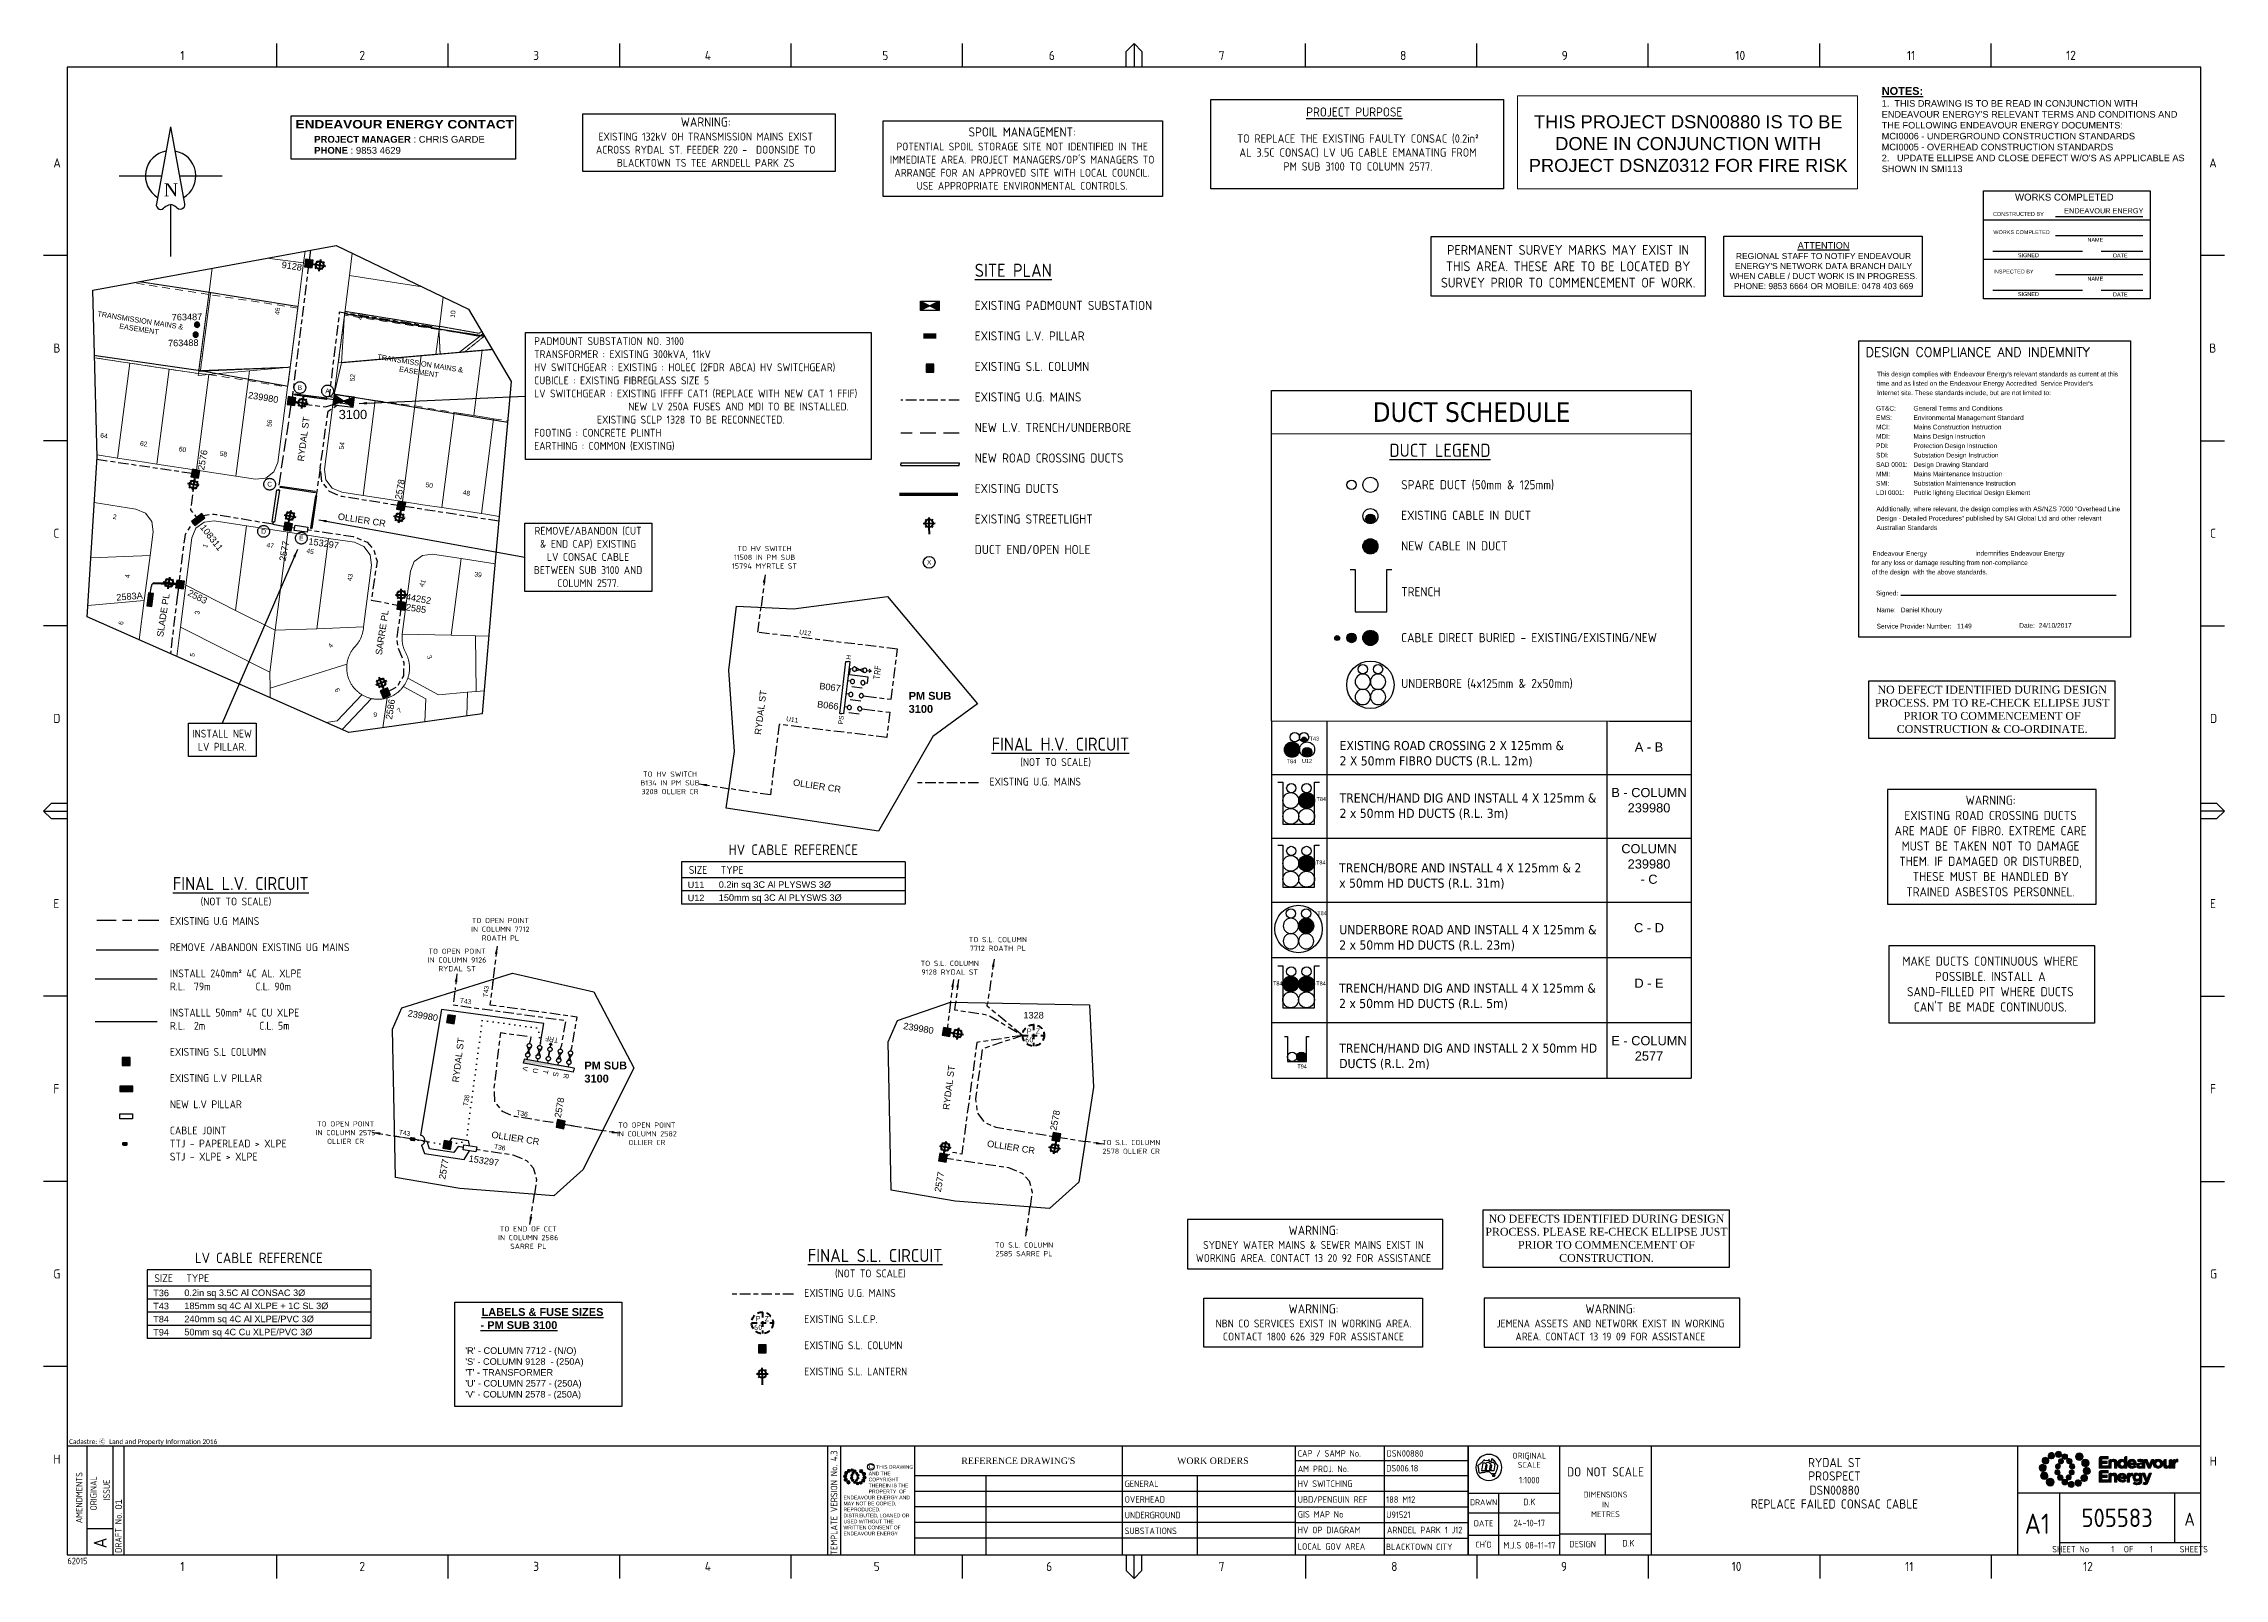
# Paper-space layout 'A1' of a CAD drawing. Header units: metres, sheet in millimetres. Extents: x -21 to 813, y -3 to 583.
# The model-space entities are those that its viewports show. They can reach past a viewport. Long polylines and large blocks are cut down to what shows.
import ezdxf
from ezdxf.enums import TextEntityAlignment as Align

# ---------------------------------------------------------------- set-up
doc = ezdxf.new("R2010")
doc.units = ezdxf.units.M
for name, pattern in [('Cable Exist UG', [8.2, 4, -1.2, 1.8, -1.2]), ('Cable Remove', [2, 0, -2]), ('Dash', [5, 3, -2]), ('HIDDEN', [0.375, 0.25, -0.125]), ('HIDDEN2', [0.1875, 0.125, -0.0625]), ('IE Trench LV', [6.5, 5, -1.5]), ('Trench-LV', [3, 2, -1])]:
    doc.linetypes.add(name, pattern=pattern)
doc.layers.get('0').update_dxf_attribs({"color": 6})
for name, color, linetype, lineweight in [('Cadastre Buildings_SP_EXT', 9, 'Continuous', 5), ('Cadastre Easements_SP_EXT', 9, 'Continuous', 5), ('Cadastre Land Parcels_SP_EXT', 9, 'Continuous', 5), ('Cadastre Other Property_SP_EXT', 9, 'HIDDEN', 5), ('Cadastre Roads_SP_EXT', 9, 'Continuous', 5)]:
    doc.layers.add(name, color=color, linetype=linetype, lineweight=lineweight)
for name, color, linetype in [('Duct_SP_EXT', 7, 'Continuous'), ('Duct_SP_NEW', 2, 'Continuous'), ('Equip_HV_EXT', 7, 'Continuous'), ('Equip_LV_NEW', 2, 'Continuous'), ('Equip_SL_EXT', 7, 'Continuous'), ('Equip_SP_SL_EXT', 7, 'Continuous'), ('Mains_HV_EXT', 7, 'Continuous'), ('Mains_LV_EXT', 7, 'Continuous'), ('Mains_LV_NEW_T84', 2, 'Continuous'), ('Mains_LV_NEW_T94', 2, 'Continuous'), ('Mains_SL_EXT', 7, 'Continuous'), ('Notes', 7, 'Continuous'), ('Notes_HV_MISC', 7, 'Continuous'), ('Notes_LV_MISC', 7, 'Continuous'), ('Notes_LV_NEW', 2, 'Continuous'), ('Notes_SL_MISC', 7, 'Continuous'), ('Notes_SP_MISC', 7, 'Continuous'), ('Notes_SP_NEW', 2, 'Continuous'), ('Sub_HV_EXT', 7, 'Continuous'), ('Sub_LV_EXT', 7, 'Continuous'), ('Sub_LV_NEW', 2, 'Continuous'), ('Sub_SP_EXT', 7, 'Continuous'), ('SupportsOH_SP_EXT', 7, 'Continuous'), ('SupportsOH_SP_TR_HV_LV_SL_EXT', 7, 'Continuous'), ('SupportsUG_SP_EXT', 7, 'Continuous'), ('SupportsUG_SP_LV_EXT', 7, 'Continuous'), ('SupportsUG_SP_LV_SL_EXT', 7, 'Continuous'), ('Trench_SP_EXT', 7, 'Continuous'), ('Trench_SP_NEW', 2, 'Continuous'), ('UG_Details_SP_MISC', 7, 'Continuous')]:
    doc.layers.add(name, color=color, linetype=linetype)
doc.layers.add('Viewports', color=6, linetype='Continuous', plot=False)
doc.styles.add('ARIAL', font='arial.ttf', dxfattribs={"height": 2})
doc.styles.add('Arial Black', font='')
doc.styles.add('COLUMN_LABEL', font='arial.ttf')
doc.styles.add('Elec', font='romand__.ttf')
doc.styles.add('iecARIAL', font='arial.ttf', dxfattribs={"height": 2})
doc.styles.add('iecISOCP', font='isocp.shx')
doc.styles.add('iecNAME', font='times.ttf')
doc.styles.add('iecRoadName', font='arial.ttf', dxfattribs={"height": 3.5})
doc.styles.add('IECSYMBOL1', font='isocp.shx')
doc.styles.add('iecTimesNewRoman', font='times.ttf')
doc.styles.add('IESYMBOL1', font='isocp.shx')
doc.styles.add('POLE_LABEL', font='arial.ttf')
doc.styles.add('SLCP_LABEL', font='arial.ttf', dxfattribs={"height": 3.5})
doc.styles.get("Standard").update_dxf_attribs({"font": 'arial.ttf'})
doc.styles.add('SWG_LABEL', font='arial.ttf')
doc.styles.add('SWITCH_LABEL', font='arial.ttf', dxfattribs={"height": 2.5})
doc.styles.add('Tahoma', font='tahoma.ttf')
doc.styles.get('Arial Black').set_extended_font_data('Arial Black')
doc.linetypes.add('Cable New UG', pattern='A,7,-0.25,["x",Standard,S=2,R=0,X=0.2,Y=-0.8],-2.1', length=9.35)
doc.linetypes.add('Cable V', pattern='A,7.2,-0.45,["V",Standard,S=1.5,R=0,X=0,Y=-0.7],-1.8', length=9.45)
doc.linetypes.add('IECLNDOT', pattern='A,0,-0.1,[133,ltypeshp.shx,S=0.1,R=0,X=-0.2,Y=0],-3.5', length=3.6)
doc.dimstyles.new('GISCAD Dim Style', dxfattribs={"dimtxt": 2.5, "dimasz": 3, "dimexe": 1.25, "dimexo": 0.625, "dimtad": 1, "dimtoh": 1, "dimdec": 1, "dimtxsty": 'ARIAL', "dimcen": 2.5, "dimadec": 0, "dimazin": 0, "dimtfac": 1, "dimtdec": 1, "dimtmove": 0, "dimatfit": 3, "dimfxl": 1.25, "dimarcsym": 0})
doc.dimstyles.new('OHT1', dxfattribs={"dimtxt": 2.5, "dimasz": 2, "dimexe": 1.25, "dimexo": 0.625, "dimgap": 1, "dimtad": 1, "dimjust": 1, "dimlfac": 1000, "dimtxsty": 'iecISOCP', "dimblk1": 'Straight Terminator', "dimblk2": 'NONE', "dimsah": 1, "dimcen": 0, "dimse1": 1, "dimse2": 1, "dimadec": 0, "dimazin": 0, "dimtfac": 1, "dimtmove": 0, "dimatfit": 3, "dimfxl": 1, "dimarcsym": 0})
doc.dimstyles.new('UGT1', dxfattribs={"dimtxt": 2.5, "dimasz": 2, "dimexe": 1.25, "dimexo": 0.625, "dimgap": 1, "dimtad": 1, "dimjust": 1, "dimlfac": 1000, "dimtxsty": 'iecISOCP', "dimblk1": 'M05', "dimblk2": 'NONE', "dimsah": 1, "dimcen": 0, "dimse1": 1, "dimse2": 1, "dimadec": 0, "dimazin": 0, "dimtfac": 1, "dimtmove": 0, "dimatfit": 3, "dimfxl": 1, "dimarcsym": 0})

psp = doc.layouts.new('A1')

# ---------------------------------------------------------------- texts
at = {"layer": 'Notes', "color": 7, "lineweight": 0, "style": 'IECSYMBOL1'}
for p in [(352.67, 307.37), (39.46, 254.11), (281.88, 112)]:
    psp.add_text('(NOT TO SCALE)', height=3, dxfattribs=at).set_placement(p)
at = {"layer": 'Notes', "lineweight": 0}
for s, p in [('U11', (225.56, 260.74)), ('0.2in sq 3C Al PLYSWS 3Ø', (237.46, 260.83)), ('150mm sq 3C Al PLYSWS 3Ø', (237.46, 255.83)), ('U12', (225.56, 255.74)), ('T43', (21.33, 99.77)), ('T36', (21.34, 104.77)), ('0.2in sq 3.5C Al CONSAC 3Ø', (33.23, 104.85)), ('185mm sq 4C Al XLPE + 1C SL 3Ø', (33.23, 99.85)), ('T84', (21.34, 94.77)), ('T94', (21.34, 89.77)), ('50mm sq 4C Cu XLPE/PVC 3Ø', (33.23, 89.85)), ('240mm sq 4C Al XLPE/PVC 3Ø', (33.23, 94.85))]:
    psp.add_text(s, height=2.5, dxfattribs=at).set_placement(p)
at = {"layer": 'Notes'}
for s, insert, char_height, width, attachment_point, style in [("{\\fArial|b1|i0|c0|p34;\\LNOTES:\\P\\fArial|b0|i0|c0|p34;\\H0.8333X;\\l1.  THIS DRAWING IS TO BE READ IN CONJUNCTION WITH ENDEAVOUR ENERGY'S RELEVANT TERMS AND CONDITIONS AND THE FOLLOWING ENDEAVOUR ENERGY DOCUMENTS:\\PMCI0006 - UNDERGROUND CONSTRUCTION STANDARDS\\PMCI0005 - OVERHEAD CONSTRUCTION STANDARDS\\P2.   UPDATE ELLIPSE AND CLOSE DEFECT W/O'S AS APPLICABLE AS SHOWN IN SMI113}", (681.86, 566.8), 3, 117.1902, 1, 'iecISOCP'), ('{\\H1.167x;\\C1;WARNING:\\P}EXISTING 132kV OH TRANSMISSION MAINS EXIST ACROSS RYDAL ST. FEEDER 220 -  DOONSIDE TO BLACKTOWN TS TEE ARNDELL PARK ZS ', (232.45, 545.77), 3, 93.7024, 5, 'iecISOCP'), ("{\\H1.167x;\\C1;SPOIL MANAGEMENT:\\P}POTENTIAL SPOIL STORAGE SITE NOT IDENTIFIED IN THE IMMEDIATE AREA. PROJECT MANAGERS/OP'S MANAGERS TO ARRANGE FOR AN APPROVED SITE WITH LOCAL COUNCIL. USE APPROPRIATE ENVIRONMENTAL CONTROLS.  ", (353.38, 539.47), 3, 103.1196, 5, 'iecISOCP'), ('{\\fArial|b0|i0|c0|p34;\\P\\fArial|b1|i0|c0|p34;           PROJECT MANAGER\\fArial|b0|i0|c0|p34; : CHRIS GARDE}', (71.75, 552.47), 2.6, 112.19, 1, 'IECSYMBOL1'), ('{\\fArial|b0|i0|c0|p34;\\P\\fArial|b1|i0|c0|p34;           PHONE\\fArial|b0|i0|c0|p34; : 9853 4629 }', (71.75, 548.24), 2.6, 112.19, 1, 'IECSYMBOL1'), ("{\\fArial|b0|i0|c0|p34;\\H1.087x;\\LATTENTION\\l\\P\\H0.9198x;REGIONAL STAFF TO NOTIFY ENDEAVOUR ENERGY'S NETWORK DATA BRANCH DAILY WHEN CABLE / DUCT WORK IS IN PROGRESS. PHONE: 9853 6664 OR MOBILE: 0478 403 669}", (659.63, 498.55), 2.3, 72.3301, 5, 'iecISOCP'), ('{\\C2;PADMOUNT SUBSTATION NO. 3100\\P}TRANSFORMER : EXISTING 300kVA, 11kV\\PHV SWITCHGEAR : EXISTING : HOLEC (2FDR ABCA) HV SWITCHGEAR)\\PCUBICLE : EXISTING FIBREGLASS SIZE 5\\PLV SWITCHGEAR : EXISTING IFFFF CAT1 (REPLACE WITH NEW CAT 1 FFIF)\\P^I^I       NEW LV 250A FUSES AND MDI TO BE INSTALLED. ^I ^I^I       EXISTING SCLP 1328 TO BE RECONNECTED.\\PFOOTING : CONCRETE PLINTH\\PEARTHING : COMMON (EXISTING)', (166.89, 471.22), 3, 126.7546, 1, 'iecISOCP'), ('{\\fTahoma|b0|i0|c0|p34;DUCT SCHEDULE}', (525.1, 442.55), 7.5, 154.0296, 5, 'iecNAME'), ('{\\LDUCT LEGEND}', (493.76, 428), 5, 93.6, 4, 'iecISOCP'), ('^ISPARE DUCT (50mm & 125mm)\\P^I\\P^IEXISTING CABLE IN DUCT\\P^I\\P^INEW CABLE IN DUCT\\P\\P^I\\P^ITRENCH\\P\\P^I\\P^ICABLE DIRECT BURIED - EXISTING/EXISTING/NEW\\P\\P^I\\P^IUNDERBORE (4x125mm & 2x50mm)', (484.21, 376.71), 3.5039, 119.2066, 4, 'iecISOCP'), ('{\\fTahoma|b0|i0|c0|p34;\\PEXISTING ROAD CROSSING 2 X 125mm & 2 X 50mm FIBRO DUCTS (R.L. 12m)}', (474.7, 322.78), 3.5039, 87.7765, 1, 'iecISOCP'), ('{\\fTahoma|b0|i0|c0|p34;\\PTRENCH/HAND DIG AND INSTALL 4 X 125mm & 2 x 50mm HD DUCTS (R.L. 3m)}', (474.7, 302.75), 3.5039, 99.7902, 1, 'iecISOCP'), ('{\\fTahoma|b0|i0|c0|p34;TRENCH/BORE AND INSTALL 4 X 125mm & 2 x 50mm HD DUCTS (R.L. 31m)}', (474.53, 270.22), 3.5039, 92.6996, 1, 'iecISOCP'), ('{\\fTahoma|b0|i0|c0|p34;UNDERBORE ROAD AND INSTALL 4 X 125mm & 2 x 50mm HD DUCTS (R.L. 23m)}', (474.57, 246.58), 3.5039, 100.2376, 1, 'iecISOCP'), ('{\\fTahoma|b0|i0|c0|p34;TRENCH/HAND DIG AND INSTALL 4 X 125mm & 2 x 50mm HD DUCTS (R.L. 5m)}', (474.51, 224.24), 3.5039, 100.2376, 1, 'iecISOCP'), ('{\\fTahoma|b0|i0|c0|p34;TRENCH/HAND DIG AND INSTALL 2 X 50mm HD DUCTS (R.L. 2m)}', (474.55, 201.31), 3.5039, 99.5309, 1, 'iecISOCP'), ('{\\H1.167x;\\C1;WARNING:\\P}SYDNEY WATER MAINS & SEWER MAINS EXIST IN WORKING AREA. CONTACT 13 20 92 FOR ASSISTANCE', (464.72, 124.78), 3, 93.7024, 5, 'iecISOCP'), ('{\\H1.167x;\\C1;WARNING:\\P}NBN CO SERVICES EXIST IN WORKING AREA. CONTACT 1800 626 329 FOR ASSISTANCE', (464.72, 94.78), 3, 85.0493, 5, 'iecISOCP'), ('{\\H1.167x;\\C1;WARNING:\\P}JEMENA ASSETS AND NETWORK EXIST IN WORKING AREA. CONTACT 13 19 09 FOR ASSISTANCE', (578.17, 94.78), 3, 93.7024, 5, 'iecISOCP')]:
    psp.add_mtext(s, dxfattribs=dict(at, insert=insert, char_height=char_height, width=width, attachment_point=attachment_point, style=style))
at = {"layer": 'Notes', "color": 7, "style": 'IESYMBOL1'}
for s, insert, char_height, width, attachment_point in [('{\\L\\C2;PROJECT PURPOSE}', (461.95, 557.27), 3.5, 116.3518, 4), ('TO REPLACE THE EXISTING FAULTY CONSAC (0.2in² AL 3.5C CONSAC) LV UG CABLE EMANATING FROM PM SUB 3100 TO COLUMN 2577.', (481.7, 541.8), 3.2, 93.3949, 5)]:
    psp.add_mtext(s, dxfattribs=dict(at, insert=insert, char_height=char_height, width=width, attachment_point=attachment_point))
at = {"layer": 'Notes', "linetype": 'ByBlock', "insert": (117.45, 552.57), "char_height": 3.25, "attachment_point": 5, "style": 'Arial Black'}
psp.add_mtext('ENDEAVOUR ENERGY CONTACT', dxfattribs=at)
at = {"layer": 'Notes', "lineweight": 0, "attachment_point": 5}
for s, insert, char_height, width, style in [('{\\fArial|b0|i0|c0|p34;\\C0;THIS PROJECT DSN00880 IS TO BE DONE IN CONJUNCTION WITH PROJECT DSNZ0312 FOR FIRE RISK }', (607.92, 545.17), 5, 123.6252, 'iecISOCP'), ('{\\C0;NO DEFECT IDENTIFIED DURING DESIGN PROCESS. PM TO RE-CHECK ELLIPSE JUST PRIOR TO COMMENCEMENT OF CONSTRUCTION & CO-ORDINATE.}', (724.06, 329), 3, 93.3, 'iecNAME'), ('{\\fArial|b0|i0|c0|p34;A - B}', (592.93, 314.66), 3.5, 19.593, 'Tahoma'), ('{\\fArial|b0|i0|c0|p34;B - COLUMN 239980}', (592.93, 294.29), 3.5, 34.1364, 'Tahoma'), ('{\\fArial|b0|i0|c0|p34;COLUMN 239980 - C}', (592.93, 269.92), 3.5, 15, 'Tahoma'), ('{\\fArial|b0|i0|c0|p34;C - D}', (592.93, 245.56), 3.5, 15, 'Tahoma'), ('{\\fArial|b0|i0|c0|p34;D - E}', (592.93, 224.37), 3.5, 15, 'Tahoma'), ('{\\fArial|b0|i0|c0|p34;E - COLUMN 2577}', (592.93, 199.48), 3.5, 28.9535, 'Tahoma'), ('{\\C0;NO DEFECTS IDENTIFIED DURING DESIGN PROCESS. PLEASE RE-CHECK ELLIPSE JUST PRIOR TO COMMENCEMENT OF CONSTRUCTION.}', (576.68, 126.89), 3, 93.3, 'iecNAME')]:
    psp.add_mtext(s, dxfattribs=dict(at, insert=insert, char_height=char_height, width=width, style=style))
at = {"layer": 'Notes', "color": 0, "linetype": 'ByBlock', "attachment_point": 1, "style": 'iecISOCP'}
for s, insert, char_height, width in [('{\\H1.19x;\\L\\C2;SITE PLAN\\H0.70006x;\\l\\C7;\\P\\PEXISTING PADMOUNT SUBSTATION\\H1.428x;\\L\\C2;\\P\\H0.7001x;\\l\\C7;\\PEXISTING L.V. PILLAR\\P\\PEXISTING S.L. COLUMN\\H0.9997x;\\P^JEXISTING U.G. MAINS\\P\\PNEW L.V. TRENCH/UNDERBORE\\P\\PNEW ROAD CROSSING DUCTS\\P\\H0.9997x;\\PEXISTING DUCTS\\P\\PEXISTING STREETLIGHT\\P\\PDUCT END/OPEN HOLE}', (335.27, 499.28), 4.2, 81.7348), ('{\\fArial|b1|i0|c0|p34;\\L\\P\\fArial|b0|i0|c0|p34;\\H0.7143x;\\l\\C7;\\P\\Fisocp|c0;\\H1.2x;EXISTING U.G. MAINS}', (340.92, 312.9), 3.5, 76.7844), ('{\\fArial|b1|i0|c0|p34;\\L\\P\\fArial|b0|i0|c0|p34;\\H0.7143x;\\l\\C7;\\P\\Fisocp|c0;\\H1.2x;EXISTING U.G MAINS\\P\\PREMOVE /ABANDON EXISTING UG MAINS\\P\\PINSTALL 240mm² 4C AL. XLPE\\PR.L.  79m          C.L. 90m\\P\\PINSTALLL 50mm² 4C CU XLPE\\PR.L.  2m            C.L. 5m\\P\\PEXISTING S.L COLUMN\\P\\PEXISTING L.V PILLAR\\P\\PNEW L.V PILLAR \\P\\PCABLE JOINT \\PTTJ - PAPERLEAD \\C256;> XLPE\\PSTJ - XLPE > XLPE}', (27.71, 259.64), 3.5, 72.3886), ('{\\fArial|b1|i0|c0|p34;\\L\\P\\fArial|b0|i0|c0|p34;\\H0.7143x;\\l\\C7;\\P\\Fisocp|c0;\\H1.2x;EXISTING U.G. MAINS\\P\\PEXISTING S.L.C.P.\\P\\PEXISTING S.L. COLUMN\\P\\PEXISTING S.L. LANTERN}', (270.13, 117.53), 3.5, 76.7844)]:
    psp.add_mtext(s, dxfattribs=dict(at, insert=insert, char_height=char_height, width=width))
at = {"layer": 'Notes', "linetype": 'Continuous', "style": 'iecISOCP'}
for s, insert, char_height, width, attachment_point in [('TO HV SWITCH 11508 IN PM SUB 15794 MYRTLE ST ', (254.92, 387.13), 2, 21.9, 5), ('TO HV SWITCH B134 IN PM SUB 3208 OLLIER CR', (218.83, 300.94), 2, 18.778, 5), ('SIZE   TYPE', (226.01, 269.15), 3, 53.1906, 1), ('TO OPEN POINT IN COLUMN 7712 ROATH PL', (154, 245), 2, 18.778, 5), ('TO S.L. COLUMN 7712 ROATH PL', (344.1, 239.38), 2, 18.778, 5), ('TO OPEN POINT IN COLUMN 9126 RYDAL ST', (137.45, 233.26), 2, 18.778, 5), ('TO S.L. COLUMN 9128 RYDAL ST', (325.71, 230.3), 2, 18.778, 5), ('TO OPEN POINT IN COLUMN 2575 OLLIER CR', (94.84, 167.29), 2, 18.778, 5), ('TO OPEN POINT IN COLUMN 2582 OLLIER CR', (209.98, 166.85), 2, 18.778, 5), ('TO S.L. COLUMN 2578 OLLIER CR', (395.04, 161.85), 2, 18.778, 5), ('TO END OF CCT IN COLUMN 2586 SARRE PL', (164.65, 127.18), 2, 18.778, 5), ('TO S.L. COLUMN 2585 SARRE PL', (354.1, 122.69), 2, 18.778, 5), ('SIZE   TYPE', (21.78, 113.17), 3, 53.1906, 1)]:
    psp.add_mtext(s, dxfattribs=dict(at, insert=insert, char_height=char_height, width=width, attachment_point=attachment_point))
at = {"layer": 'Notes', "color": 2, "attachment_point": 5, "style": 'iecISOCP'}
for s, insert, char_height in [('{\\LFINAL H.V. CIRCUIT}', (368, 315.72), 5), ('HV CABLE REFERENCE', (265.93, 275.38), 4), ('{\\LFINAL L.V. CIRCUIT}', (54.79, 262.46), 5), ('LV CABLE REFERENCE', (61.71, 119.41), 4), ('{\\LFINAL S.L. CIRCUIT}', (297.21, 120.35), 5)]:
    psp.add_mtext(s, dxfattribs=dict(at, insert=insert, char_height=char_height))
at = {"layer": 'Notes', "color": 2, "insert": (723.46, 276.8), "char_height": 3.5, "width": 74.8504, "attachment_point": 5, "style": 'IECSYMBOL1'}
psp.add_mtext('{\\C1;WARNING:\\PEXISTING ROAD CROSSING DUCTS ARE MADE OF FIBRO. EXTREME CARE MUST BE TAKEN NOT TO DAMAGE THEM. IF DAMAGED OR DISTURBED, THESE MUST BE HANDLED BY TRAINED ASBESTOS PERSONNEL.}', dxfattribs=at)
at = {"layer": 'Notes_LV_NEW', "color": 7, "insert": (140.6, 82.79), "char_height": 3, "width": 59.8716, "attachment_point": 4, "style": 'iecARIAL'}
psp.add_mtext("{\\fArial|b1|i0|c0|p34;  \\H0.8333x;    \\H1.2x;\\LLABELS & FUSE SIZES\\P\\l     \\L- PM SUB 3100\\l\\P\\L\\P\\pi-9,l9;\\fArial|b0|i0|c0|p34;\\H0.8333x;\\l'R' - COLUMN 7712 - (N/O)\\P'S' - COLUMN 9128  - (250A)\\P\\pi0,l0;'T' - TRANSFORMER\\P\\pi-9,l9;'U' - COLUMN 2577 - (250A)\\P'V' - COLUMN 2578 - (250A)}", dxfattribs=at)
at = {"layer": 'Notes_SP_NEW', "char_height": 1.5, "width": 4.4756, "attachment_point": 1, "style": 'iecARIAL'}
for s, insert in [('{\\C0;T43}', (463.23, 318.6)), ('{\\C0;T84}', (454.51, 309.92)), ('{\\C0;U12}', (460.35, 310.05)), ('{\\C0;T84}', (465.86, 295.5)), ('{\\C0;T84}', (465.65, 271.27)), ('{\\C0;T84}', (466.15, 251.86)), ('{\\C0;T84}', (449.28, 225.05)), ('{\\C0;T84}', (465.78, 225.05)), ('{\\C0;T94}', (458.57, 193.33))]:
    psp.add_mtext(s, dxfattribs=dict(at, insert=insert))

msp = doc.modelspace()

# ---------------------------------------------------------------- texts
at = {"layer": 'Cadastre Land Parcels_SP_EXT'}
for s, rotation, p in [('8', 74.5503, (306290.81, 6258410.87)), ('41', 82.45608, (306234.27, 6258406.17)), ('46', 82.5203, (306199.82, 6258384.77)), ('43', 82.58316, (306231.48, 6258382.75)), ('10', 84.20302, (306266.92, 6258383.67)), ('52', 82.77051, (306228.53, 6258359.36)), ('56', 82.85656, (306196.78, 6258341.95)), ('64', 351.09888, (306131.32, 6258337.97)), ('62', 351.01392, (306146.51, 6258334.92)), ('54', 82.65234, (306224.42, 6258333.34)), ('60', 351.07693, (306161.36, 6258332.76)), ('58', 351.12671, (306176.98, 6258331.05)), ('50', 351.15921, (306255.63, 6258319.07)), ('48', 351.04025, (306269.84, 6258316.13)), ('46', 351.18295, (306286.03, 6258314.37)), ('2', 350.62962, (306136.12, 6258306.93)), ('1', 68.4932, (306172.13, 6258295.62)), ('47', 351.19376, (306194.85, 6258296.06)), ('45', 351.1427, (306210.11, 6258293.82)), ('4', 82.75786, (306142.59, 6258284.22)), ('43', 82.38358, (306227.59, 6258282.99)), ('39', 351.42761, (306274.29, 6258284.92)), ('41', 69.07651, (306254.86, 6258280.67)), ('3', 82.75117, (306169.27, 6258270.29)), ('6', 82.81954, (306140.15, 6258266.3)), ('5', 82.77828, (306167.42, 6258254.13)), ('4', 52.34933, (306219.67, 6258257.39)), ('3', 295.16327, (306256.15, 6258254.32)), ('8', 79.66671, (306138.05, 6258247.66)), ('7', 284.49579, (306173.98, 6258236.1)), ('6', 296.93082, (306220.88, 6258241.66)), ('7', 37.76064, (306245.7, 6258232.57)), ('10', 285.9642, (306135.88, 6258232.04)), ('9', 358.73972, (306235.78, 6258231.21)), ('9', 36.52781, (306165.05, 6258222.66))]:
    msp.add_text(s, height=1.8, rotation=rotation, dxfattribs=at).set_placement(p)
msp.add_text('6', height=1.8, dxfattribs=at).set_placement((306276.21, 6258225.07))
at = {"layer": 'Cadastre Roads_SP_EXT'}
msp.add_text('OLLIER CR', height=1.8, rotation=351.71651, dxfattribs=at).set_placement((306112.92, 6258325.28))
at = {"layer": 'Equip_HV_EXT', "lineweight": 0, "style": 'iecISOCP'}
msp.add_text('TRF', height=2.5, rotation=83.12462, dxfattribs=at).set_placement((306251.73, 6258350.65), align=Align.TOP_CENTER)
at = {"layer": 'Equip_LV_NEW', "char_height": 2, "width": 1.1319, "attachment_point": 1, "rotation": 259.8812, "style": 'iecARIAL'}
for s, insert in [('V', (306233.95, 6258333.75)), ('U', (306237.92, 6258333.05)), ('T', (306241.71, 6258332.45)), ('S', (306245.64, 6258331.67)), ('R', (306249.61, 6258330.97))]:
    msp.add_mtext(s, dxfattribs=dict(at, insert=insert))
at = {"layer": 'Mains_HV_EXT'}
for s, p in [('U12', (306223.04, 6258365.21)), ('U11', (306218.07, 6258332.01))]:
    msp.add_text(s, height=1.8, rotation=351.65483, dxfattribs=at).set_placement(p)
at = {"layer": 'Mains_LV_EXT'}
for s, rotation, p in [('T43', 351.65483, (306207.78, 6258358.23)), ('T43', 84.6329, (306218.51, 6258360.27)), ('T36', 79.5442, (306210.77, 6258318.6)), ('T43', 351.15061, (306184.46, 6258307.93)), ('T36', 349.96946, (306229.37, 6258315.39)), ('T36', 349.96946, (306269, 6258309.09)), ('T36', 350.07383, (306220.81, 6258302.43))]:
    msp.add_text(s, height=1.8, rotation=rotation, dxfattribs=at).set_placement(p)
at = {"layer": 'Notes_HV_MISC', "color": 2}
for s, rotation, p in [('RYDAL ST', 82.65353, (306208.5, 6258326.63)), ('OLLIER CR', 351.30921, (306220.66, 6258307.37))]:
    msp.add_text(s, height=2.5, rotation=rotation, dxfattribs=at).set_placement(p)
at = {"layer": 'Notes_HV_MISC', "insert": (306264.97, 6258343.12), "char_height": 3, "width": 18.7119, "attachment_point": 1, "style": 'iecARIAL'}
msp.add_mtext('{\\fArial|b1|i0|c0|p34;PM SUB 3100}', dxfattribs=at)
at = {"layer": 'Notes_LV_MISC', "color": 2}
for s, rotation, p in [('RYDAL ST', 82.65353, (306207.37, 6258327.66)), ('OLLIER CR', 351.30921, (306219.78, 6258306.64))]:
    msp.add_text(s, height=2.5, rotation=rotation, dxfattribs=at).set_placement(p)
at = {"layer": 'Notes_LV_MISC', "insert": (306255.43, 6258335.73), "char_height": 3, "width": 18.7119, "attachment_point": 1, "style": 'iecARIAL'}
msp.add_mtext('{\\fArial|b1|i0|c0|p34;PM SUB 3100}', dxfattribs=at)
at = {"layer": 'Notes_SL_MISC', "color": 2}
msp.add_text('RYDAL ST', height=2.5, rotation=82.65353, dxfattribs=at).set_placement((306205.43, 6258322.02))
at = {"layer": 'Notes_SP_MISC', "color": 2}
for s, rotation, p in [('RYDAL ST', 82.65353, (306209.23, 6258328.74)), ('OLLIER CR', 351.30921, (306222.08, 6258306.64)), ('SLADE PL', 81.30921, (306155.43, 6258261.63)), ('SARRE PL', 81.30921, (306239.02, 6258254.76))]:
    msp.add_text(s, height=2.5, rotation=rotation, dxfattribs=at).set_placement(p)
at = {"layer": 'Sub_HV_EXT', "style": 'ARIAL'}
msp.add_attdef('PS', text='PS', height=1.8, rotation=83.12462, dxfattribs=at).set_placement((306239.33, 6258334.07), align=Align.MIDDLE_RIGHT)
at = {"layer": 'SupportsOH_SP_EXT', "color": 0, "insert": (306146.91, 6258383.7), "char_height": 2, "width": 42.5464, "attachment_point": 2, "rotation": 351.06587, "style": 'iecRoadName'}
msp.add_mtext('{\\fStylus BT|b0|i0|c0|p34;TRANSMISSION MAINS & EASEMENT}', dxfattribs=at)

# ---------------------------------------------------------------- blocks, each defined once
blk = doc.blocks.new('NorthPnt 11(NP11)')
for p, q in [((-19.7, 0.02), (-3.49, 0)), ((3.32, 0), (19.7, -0.02)), ((-0.08, -10.94), (-0.08, -30.8))]:
    blk.add_line(p, q)
for points in [[(-0.08, 18.81), (-5.43, -10.68, 0.877048), (-2.29, -11.9, -0.1543), (-0.08, -10.94, 0.090511)], [(-0.08, 18.81), (5.26, -10.68, -0.877048), (2.13, -11.9, 0.1543), (-0.08, -10.94, -0.090511)]]:
    blk.add_lwpolyline(points, format="xyb")
for start, end in [(100.5988, 238.86433), (300.09942, 80.43745)]:
    blk.add_arc((0, 0), 9.64, start, end)
at = {"color": 7, "style": 'iecNAME'}
blk.add_text('N', height=5.02, dxfattribs=at).set_placement((-2.62, -7.82))
blk = doc.blocks.new('Note_Works Completed')
at = {"layer": 'Notes'}
blk.add_lwpolyline([(0, 41.24), (63.69, 41.24), (63.69, 0), (0, 0)], close=True, dxfattribs=at)
for points in [[(63.69, 30), (-0.01, 30)], [(63.69, 15), (-0.01, 15)]]:
    blk.add_lwpolyline(points, dxfattribs=at)
at = {"layer": 'Notes', "linetype": 'Continuous', "ltscale": 0.6}
for points in [[(27.6, 31.43), (60.89, 31.43)], [(37.83, 18), (3.66, 18)], [(60.97, 24), (27.6, 24)], [(60.89, 18), (45.03, 18)], [(60.97, 9.15), (27.6, 9.15)], [(37.83, 3.15), (3.66, 3.15)], [(60.89, 3.15), (45.03, 3.15)]]:
    blk.add_lwpolyline(points, dxfattribs=at)
at = {"layer": 'Notes', "lineweight": 15, "style": 'iecARIAL'}
blk.add_text('WORKS COMPLETED', height=2.625, dxfattribs=at).set_placement((12.1, 37.52))
at = {"layer": 'Notes', "style": 'iecARIAL'}
for s, height, p in [('ENDEAVOUR ENERGY', 2, (30.89, 32.6)), ('CONSTRUCTED BY', 1.5, (3.66, 31.64)), ('WORKS COMPLETED', 1.5, (3.82, 24.7)), ('SIGNED', 1.5, (13.21, 15.87)), ('NAME', 1.5, (39.76, 21.75)), ('DATE', 1.5, (49.55, 15.78)), ('INSPECTED BY', 1.5, (3.82, 9.65)), ('NAME', 1.5, (39.76, 6.9)), ('SIGNED', 1.5, (13.21, 1.02)), ('DATE', 1.5, (49.55, 0.93))]:
    blk.add_text(s, height=height, dxfattribs=at).set_placement(p)
blk = doc.blocks.new('A$C30A46249')
at = {"color": 7, "lineweight": -3, "insert": (6.92, 4.97), "char_height": 1.79, "attachment_point": 7, "line_spacing_factor": 1.2}
blk.add_mtext('{\\fCalibri|b0|i0|c0|p34;\\C256;Cadastre: \\fMS Gothic|b0|i0|c128|p49;\\C250;\\c2236962;Ⓒ\\fMS Gothic|b0|i0|c0|p49; \\fCalibri|b0|i0|c0|p34;\\C256;Land and Property Information 2016}', dxfattribs=at)
blk = doc.blocks.new('EE_LOGO_SMALL')
at = {"layer": 'Notes'}
h = blk.add_hatch(color=256, dxfattribs=at)
edge = h.paths.add_edge_path()
edge.add_spline(control_points=[(-8.4, 2), (-9.2, 2), (-9.8, 1.4), (-9.8, 0.7), (-9.9, -0.1), (-9.3, -0.7), (-8.6, -0.8), (-7.8, -0.8), (-7.2, -0.2), (-7.1, 0.5), (-7.1, 1.3), (-7.7, 1.9), (-8.4, 2)], knot_values=[0, 0, 0, 0, 1, 1, 1, 2, 2, 2, 3, 3, 3, 4, 4, 4, 4], degree=3, periodic=0)
h = blk.add_hatch(color=256, dxfattribs=at)
edge = h.paths.add_edge_path()
edge.add_spline(control_points=[(-6.8, 4.5), (-7.4, 4.8), (-8.2, 4.6), (-8.6, 4), (-8.9, 3.4), (-8.7, 2.6), (-8.1, 2.2), (-7.5, 1.9), (-6.7, 2.1), (-6.3, 2.7), (-6, 3.3), (-6.2, 4.1), (-6.8, 4.5)], knot_values=[0, 0, 0, 0, 1, 1, 1, 2, 2, 2, 3, 3, 3, 4, 4, 4, 4], degree=3, periodic=0)
h = blk.add_hatch(color=256, dxfattribs=at)
edge = h.paths.add_edge_path()
edge.add_spline(control_points=[(-4.2, 5.9), (-4.6, 6.5), (-5.3, 6.6), (-5.9, 6.3), (-6.4, 5.9), (-6.6, 5.1), (-6.2, 4.6), (-5.9, 4), (-5.1, 3.8), (-4.6, 4.2), (-4, 4.6), (-3.8, 5.3), (-4.2, 5.9)], knot_values=[0, 0, 0, 0, 1, 1, 1, 2, 2, 2, 3, 3, 3, 4, 4, 4, 4], degree=3, periodic=0)
h = blk.add_hatch(color=256, dxfattribs=at)
edge = h.paths.add_edge_path()
edge.add_spline(control_points=[(-1.3, 5.9), (-1.4, 6.5), (-2, 7), (-2.6, 6.9), (-3.3, 6.9), (-3.7, 6.3), (-3.7, 5.6), (-3.6, 5), (-3, 4.5), (-2.4, 4.6), (-1.7, 4.7), (-1.3, 5.2), (-1.3, 5.9)], knot_values=[0, 0, 0, 0, 1, 1, 1, 2, 2, 2, 3, 3, 3, 4, 4, 4, 4], degree=3, periodic=0)
h = blk.add_hatch(color=256, dxfattribs=at)
edge = h.paths.add_edge_path()
edge.add_spline(control_points=[(-2.5, 2.1), (-3, 2.2), (-3.5, 1.9), (-3.6, 1.3), (-3.7, 0.8), (-3.4, 0.3), (-2.9, 0.2), (-2.4, 0.1), (-1.9, 0.4), (-1.8, 0.9), (-1.7, 1.5), (-2, 2), (-2.5, 2.1)], knot_values=[0, 0, 0, 0, 1, 1, 1, 2, 2, 2, 3, 3, 3, 4, 4, 4, 4], degree=3, periodic=0)
h = blk.add_hatch(color=256, dxfattribs=at)
edge = h.paths.add_edge_path()
edge.add_spline(control_points=[(1, 4.9), (1, 4.3), (0.5, 3.8), (-0.1, 3.8), (-0.7, 3.8), (-1.2, 4.3), (-1.2, 4.9), (-1.2, 5.5), (-0.7, 6), (-0.1, 6), (0.5, 6), (1, 5.5), (1, 4.9)], knot_values=[0, 0, 0, 0, 1, 1, 1, 2, 2, 2, 3, 3, 3, 4, 4, 4, 4], degree=3, periodic=0)
edge = h.paths.add_edge_path()
edge.add_spline(control_points=[(-1.4, 4), (-1.9, 4.1), (-2.4, 3.8), (-2.5, 3.3), (-2.6, 2.7), (-2.3, 2.2), (-1.8, 2.1), (-1.3, 2), (-0.7, 2.3), (-0.6, 2.9), (-0.5, 3.4), (-0.9, 3.9), (-1.4, 4)], knot_values=[0, 0, 0, 0, 1, 1, 1, 2, 2, 2, 3, 3, 3, 4, 4, 4, 4], degree=3, periodic=0)
h = blk.add_hatch(color=256, dxfattribs=at)
edge = h.paths.add_edge_path()
edge.add_spline(control_points=[(2.3, 2.4), (2.8, 2.8), (2.8, 3.4), (2.4, 3.9), (2, 4.3), (1.4, 4.3), (0.9, 3.9), (0.5, 3.6), (0.5, 2.9), (0.9, 2.5), (1.2, 2), (1.9, 2), (2.3, 2.4)], knot_values=[0, 0, 0, 0, 1, 1, 1, 2, 2, 2, 3, 3, 3, 4, 4, 4, 4], degree=3, periodic=0)
edge = h.paths.add_edge_path()
edge.add_spline(control_points=[(1, 4.9), (1, 4.3), (0.5, 3.8), (-0.1, 3.8), (-0.7, 3.8), (-1.2, 4.3), (-1.2, 4.9), (-1.2, 5.5), (-0.7, 6), (-0.1, 6), (0.5, 6), (1, 5.5), (1, 4.9)], knot_values=[0, 0, 0, 0, 1, 1, 1, 2, 2, 2, 3, 3, 3, 4, 4, 4, 4], degree=3, periodic=0)
h = blk.add_hatch(color=256, dxfattribs=at)
edge = h.paths.add_edge_path()
edge.add_spline(control_points=[(1, 4.9), (1, 4.3), (0.5, 3.8), (-0.1, 3.8), (-0.7, 3.8), (-1.2, 4.3), (-1.2, 4.9), (-1.2, 5.5), (-0.7, 6), (-0.1, 6), (0.5, 6), (1, 5.5), (1, 4.9)], knot_values=[0, 0, 0, 0, 1, 1, 1, 2, 2, 2, 3, 3, 3, 4, 4, 4, 4], degree=3, periodic=0)
edge = h.paths.add_edge_path(flags=16)
edge.add_spline(control_points=[(1, 4.9), (1, 4.3), (0.5, 3.8), (-0.1, 3.8), (-0.7, 3.8), (-1.2, 4.3), (-1.2, 4.9), (-1.2, 5.5), (-0.7, 6), (-0.1, 6), (0.5, 6), (1, 5.5), (1, 4.9)], knot_values=[0, 0, 0, 0, 1, 1, 1, 2, 2, 2, 3, 3, 3, 4, 4, 4, 4], degree=3, periodic=0)
h = blk.add_hatch(color=256, dxfattribs=at)
edge = h.paths.add_edge_path()
edge.add_spline(control_points=[(3, 0.2), (3.5, 0.3), (3.8, 0.9), (3.7, 1.4), (3.6, 1.9), (3, 2.3), (2.5, 2.1), (1.9, 2), (1.6, 1.4), (1.8, 0.9), (1.9, 0.4), (2.5, 0.1), (3, 0.2)], knot_values=[0, 0, 0, 0, 1, 1, 1, 2, 2, 2, 3, 3, 3, 4, 4, 4, 4], degree=3, periodic=0)
h = blk.add_hatch(color=256, dxfattribs=at)
edge = h.paths.add_edge_path()
edge.add_spline(control_points=[(7, 4.9), (7, 4), (6.3, 3.4), (5.5, 3.4), (4.6, 3.4), (4, 4), (4, 4.9), (4, 5.7), (4.6, 6.4), (5.5, 6.4), (6.3, 6.4), (7, 5.7), (7, 4.9)], knot_values=[0, 0, 0, 0, 1, 1, 1, 2, 2, 2, 3, 3, 3, 4, 4, 4, 4], degree=3, periodic=0)
h = blk.add_hatch(color=256, dxfattribs=at)
edge = h.paths.add_edge_path()
edge.add_spline(control_points=[(8.4, 1.1), (9.1, 1.5), (9.4, 2.3), (9.1, 3), (8.8, 3.7), (7.9, 4.1), (7.2, 3.8), (6.5, 3.4), (6.2, 2.6), (6.5, 1.9), (6.8, 1.2), (7.7, 0.8), (8.4, 1.1)], knot_values=[0, 0, 0, 0, 1, 1, 1, 2, 2, 2, 3, 3, 3, 4, 4, 4, 4], degree=3, periodic=0)
h = blk.add_hatch(color=256, dxfattribs=at)
edge = h.paths.add_edge_path()
edge.add_spline(control_points=[(8.3, -1.9), (9, -1.9), (9.7, -1.4), (9.7, -0.6), (9.7, 0.1), (9.2, 0.8), (8.4, 0.8), (7.7, 0.8), (7, 0.3), (7, -0.5), (6.9, -1.2), (7.5, -1.9), (8.3, -1.9)], knot_values=[0, 0, 0, 0, 1, 1, 1, 2, 2, 2, 3, 3, 3, 4, 4, 4, 4], degree=3, periodic=0)
h = blk.add_hatch(color=256, dxfattribs=at)
edge = h.paths.add_edge_path()
edge.add_spline(control_points=[(-8.5, -1.1), (-9.2, -1.4), (-9.6, -2.3), (-9.3, -3), (-8.9, -3.7), (-8.1, -4), (-7.4, -3.7), (-6.7, -3.4), (-6.3, -2.5), (-6.6, -1.8), (-7, -1.1), (-7.8, -0.8), (-8.5, -1.1)], knot_values=[0, 0, 0, 0, 1, 1, 1, 2, 2, 2, 3, 3, 3, 4, 4, 4, 4], degree=3, periodic=0)
h = blk.add_hatch(color=256, dxfattribs=at)
edge = h.paths.add_edge_path()
edge.add_spline(control_points=[(-7.1, -4.8), (-7.1, -4), (-6.5, -3.3), (-5.6, -3.3), (-4.8, -3.3), (-4.1, -4), (-4.1, -4.8), (-4.1, -5.7), (-4.8, -6.3), (-5.6, -6.3), (-6.5, -6.3), (-7.1, -5.7), (-7.1, -4.8)], knot_values=[0, 0, 0, 0, 1, 1, 1, 2, 2, 2, 3, 3, 3, 4, 4, 4, 4], degree=3, periodic=0)
h = blk.add_hatch(color=256, dxfattribs=at)
edge = h.paths.add_edge_path()
edge.add_spline(control_points=[(-3.1, -0.2), (-3.7, -0.3), (-4, -0.8), (-3.8, -1.4), (-3.7, -1.9), (-3.2, -2.2), (-2.6, -2.1), (-2.1, -1.9), (-1.8, -1.4), (-1.9, -0.9), (-2.1, -0.3), (-2.6, 0), (-3.1, -0.2)], knot_values=[0, 0, 0, 0, 1, 1, 1, 2, 2, 2, 3, 3, 3, 4, 4, 4, 4], degree=3, periodic=0)
h = blk.add_hatch(color=256, dxfattribs=at)
edge = h.paths.add_edge_path()
edge.add_spline(control_points=[(-2.5, -2.3), (-2.9, -2.7), (-3, -3.4), (-2.6, -3.8), (-2.2, -4.2), (-1.5, -4.3), (-1.1, -3.9), (-0.7, -3.5), (-0.6, -2.8), (-1, -2.4), (-1.4, -2), (-2, -1.9), (-2.5, -2.3)], knot_values=[0, 0, 0, 0, 1, 1, 1, 2, 2, 2, 3, 3, 3, 4, 4, 4, 4], degree=3, periodic=0)
h = blk.add_hatch(color=256, dxfattribs=at)
edge = h.paths.add_edge_path()
edge.add_spline(control_points=[(-1.2, -4.8), (-1.2, -4.2), (-0.7, -3.7), (-0.1, -3.7), (0.5, -3.7), (1, -4.2), (1, -4.8), (1, -5.4), (0.5, -5.9), (-0.1, -5.9), (-0.7, -5.9), (-1.2, -5.4), (-1.2, -4.8)], knot_values=[0, 0, 0, 0, 1, 1, 1, 2, 2, 2, 3, 3, 3, 4, 4, 4, 4], degree=3, periodic=0)
h = blk.add_hatch(color=256, dxfattribs=at)
edge = h.paths.add_edge_path()
edge.add_spline(control_points=[(1.2, -3.9), (1.7, -4.1), (2.2, -3.7), (2.3, -3.2), (2.5, -2.7), (2.1, -2.2), (1.6, -2.1), (1.1, -2), (0.6, -2.3), (0.5, -2.8), (0.4, -3.3), (0.7, -3.8), (1.2, -3.9)], knot_values=[0, 0, 0, 0, 1, 1, 1, 2, 2, 2, 3, 3, 3, 4, 4, 4, 4], degree=3, periodic=0)
h = blk.add_hatch(color=256, dxfattribs=at)
edge = h.paths.add_edge_path()
edge.add_spline(control_points=[(1.2, -5.8), (1.3, -6.5), (1.8, -6.9), (2.5, -6.9), (3.1, -6.8), (3.6, -6.2), (3.5, -5.6), (3.4, -5), (2.9, -4.5), (2.2, -4.6), (1.6, -4.6), (1.1, -5.2), (1.2, -5.8)], knot_values=[0, 0, 0, 0, 1, 1, 1, 2, 2, 2, 3, 3, 3, 4, 4, 4, 4], degree=3, periodic=0)
h = blk.add_hatch(color=256, dxfattribs=at)
edge = h.paths.add_edge_path()
edge.add_spline(control_points=[(2.4, -2), (2.9, -2.1), (3.4, -1.8), (3.5, -1.3), (3.6, -0.8), (3.3, -0.3), (2.8, -0.2), (2.2, -0.1), (1.7, -0.4), (1.6, -0.9), (1.5, -1.4), (1.8, -1.9), (2.4, -2)], knot_values=[0, 0, 0, 0, 1, 1, 1, 2, 2, 2, 3, 3, 3, 4, 4, 4, 4], degree=3, periodic=0)
h = blk.add_hatch(color=256, dxfattribs=at)
edge = h.paths.add_edge_path()
edge.add_spline(control_points=[(4, -5.8), (4.4, -6.4), (5.2, -6.6), (5.7, -6.2), (6.3, -5.8), (6.5, -5.1), (6.1, -4.5), (5.7, -4), (5, -3.8), (4.4, -4.2), (3.8, -4.5), (3.7, -5.3), (4, -5.8)], knot_values=[0, 0, 0, 0, 1, 1, 1, 2, 2, 2, 3, 3, 3, 4, 4, 4, 4], degree=3, periodic=0)
h = blk.add_hatch(color=256, dxfattribs=at)
edge = h.paths.add_edge_path()
edge.add_spline(control_points=[(6.7, -4.4), (7.3, -4.8), (8.1, -4.6), (8.4, -4), (8.8, -3.3), (8.6, -2.6), (8, -2.2), (7.3, -1.8), (6.6, -2.1), (6.2, -2.7), (5.8, -3.3), (6, -4.1), (6.7, -4.4)], knot_values=[0, 0, 0, 0, 1, 1, 1, 2, 2, 2, 3, 3, 3, 4, 4, 4, 4], degree=3, periodic=0)
at = {"layer": 'Notes', "lineweight": 0}
for points in [[(1.8, 2.1), (1.8, 2.1)], [(-2, -2.1), (-2, -2.1)]]:
    blk.add_lwpolyline(points, dxfattribs=at)
for points in [[(-8.4, 2), (-9.2, 2), (-9.8, 1.4), (-9.8, 0.7), (-9.9, -0.1), (-9.3, -0.7), (-8.6, -0.8), (-7.8, -0.8), (-7.2, -0.2), (-7.1, 0.5), (-7.1, 1.3), (-7.7, 1.9), (-8.4, 2)], [(-6.8, 4.5), (-7.4, 4.8), (-8.2, 4.6), (-8.6, 4), (-8.9, 3.4), (-8.7, 2.6), (-8.1, 2.2), (-7.5, 1.9), (-6.7, 2.1), (-6.3, 2.7), (-6, 3.3), (-6.2, 4.1), (-6.8, 4.5)], [(-4.2, 5.9), (-4.6, 6.5), (-5.3, 6.6), (-5.9, 6.3), (-6.4, 5.9), (-6.6, 5.1), (-6.2, 4.6), (-5.9, 4), (-5.1, 3.8), (-4.6, 4.2), (-4, 4.6), (-3.8, 5.3), (-4.2, 5.9)], [(-1.3, 5.9), (-1.4, 6.5), (-2, 7), (-2.6, 6.9), (-3.3, 6.9), (-3.7, 6.3), (-3.7, 5.6), (-3.6, 5), (-3, 4.5), (-2.4, 4.6), (-1.7, 4.7), (-1.3, 5.2), (-1.3, 5.9)], [(-2.5, 2.1), (-3, 2.2), (-3.5, 1.9), (-3.6, 1.3), (-3.7, 0.8), (-3.4, 0.3), (-2.9, 0.2), (-2.4, 0.1), (-1.9, 0.4), (-1.8, 0.9), (-1.7, 1.5), (-2, 2), (-2.5, 2.1)], [(-1.4, 4), (-1.9, 4.1), (-2.4, 3.8), (-2.5, 3.3), (-2.6, 2.7), (-2.3, 2.2), (-1.8, 2.1), (-1.3, 2), (-0.7, 2.3), (-0.6, 2.9), (-0.5, 3.4), (-0.9, 3.9), (-1.4, 4)], [(1, 4.9), (1, 4.3), (0.5, 3.8), (-0.1, 3.8), (-0.7, 3.8), (-1.2, 4.3), (-1.2, 4.9), (-1.2, 5.5), (-0.7, 6), (-0.1, 6), (0.5, 6), (1, 5.5), (1, 4.9)], [(1, 4.9), (1, 4.3), (0.5, 3.8), (-0.1, 3.8), (-0.7, 3.8), (-1.2, 4.3), (-1.2, 4.9), (-1.2, 5.5), (-0.7, 6), (-0.1, 6), (0.5, 6), (1, 5.5), (1, 4.9)], [(2.3, 2.4), (2.8, 2.8), (2.8, 3.4), (2.4, 3.9), (2, 4.3), (1.4, 4.3), (0.9, 3.9), (0.5, 3.6), (0.5, 2.9), (0.9, 2.5), (1.2, 2), (1.9, 2), (2.3, 2.4)], [(3, 0.2), (3.5, 0.3), (3.8, 0.9), (3.7, 1.4), (3.6, 1.9), (3, 2.3), (2.5, 2.1), (1.9, 2), (1.6, 1.4), (1.8, 0.9), (1.9, 0.4), (2.5, 0.1), (3, 0.2)], [(7, 4.9), (7, 4), (6.3, 3.4), (5.5, 3.4), (4.6, 3.4), (4, 4), (4, 4.9), (4, 5.7), (4.6, 6.4), (5.5, 6.4), (6.3, 6.4), (7, 5.7), (7, 4.9)], [(8.4, 1.1), (9.1, 1.5), (9.4, 2.3), (9.1, 3), (8.8, 3.7), (7.9, 4.1), (7.2, 3.8), (6.5, 3.4), (6.2, 2.6), (6.5, 1.9), (6.8, 1.2), (7.7, 0.8), (8.4, 1.1)], [(8.3, -1.9), (9, -1.9), (9.7, -1.4), (9.7, -0.6), (9.7, 0.1), (9.2, 0.8), (8.4, 0.8), (7.7, 0.8), (7, 0.3), (7, -0.5), (6.9, -1.2), (7.5, -1.9), (8.3, -1.9)], [(-8.5, -1.1), (-9.2, -1.4), (-9.6, -2.3), (-9.3, -3), (-8.9, -3.7), (-8.1, -4), (-7.4, -3.7), (-6.7, -3.4), (-6.3, -2.5), (-6.6, -1.8), (-7, -1.1), (-7.8, -0.8), (-8.5, -1.1)], [(-7.1, -4.8), (-7.1, -4), (-6.5, -3.3), (-5.6, -3.3), (-4.8, -3.3), (-4.1, -4), (-4.1, -4.8), (-4.1, -5.7), (-4.8, -6.3), (-5.6, -6.3), (-6.5, -6.3), (-7.1, -5.7), (-7.1, -4.8)], [(-3.1, -0.2), (-3.7, -0.3), (-4, -0.8), (-3.8, -1.4), (-3.7, -1.9), (-3.2, -2.2), (-2.6, -2.1), (-2.1, -1.9), (-1.8, -1.4), (-1.9, -0.9), (-2.1, -0.3), (-2.6, 0), (-3.1, -0.2)], [(-2.5, -2.3), (-2.9, -2.7), (-3, -3.4), (-2.6, -3.8), (-2.2, -4.2), (-1.5, -4.3), (-1.1, -3.9), (-0.7, -3.5), (-0.6, -2.8), (-1, -2.4), (-1.4, -2), (-2, -1.9), (-2.5, -2.3)], [(-1.2, -4.8), (-1.2, -4.2), (-0.7, -3.7), (-0.1, -3.7), (0.5, -3.7), (1, -4.2), (1, -4.8), (1, -5.4), (0.5, -5.9), (-0.1, -5.9), (-0.7, -5.9), (-1.2, -5.4), (-1.2, -4.8)], [(1.2, -3.9), (1.7, -4.1), (2.2, -3.7), (2.3, -3.2), (2.5, -2.7), (2.1, -2.2), (1.6, -2.1), (1.1, -2), (0.6, -2.3), (0.5, -2.8), (0.4, -3.3), (0.7, -3.8), (1.2, -3.9)], [(1.2, -5.8), (1.3, -6.5), (1.8, -6.9), (2.5, -6.9), (3.1, -6.8), (3.6, -6.2), (3.5, -5.6), (3.4, -5), (2.9, -4.5), (2.2, -4.6), (1.6, -4.6), (1.1, -5.2), (1.2, -5.8)], [(2.4, -2), (2.9, -2.1), (3.4, -1.8), (3.5, -1.3), (3.6, -0.8), (3.3, -0.3), (2.8, -0.2), (2.2, -0.1), (1.7, -0.4), (1.6, -0.9), (1.5, -1.4), (1.8, -1.9), (2.4, -2)], [(4, -5.8), (4.4, -6.4), (5.2, -6.6), (5.7, -6.2), (6.3, -5.8), (6.5, -5.1), (6.1, -4.5), (5.7, -4), (5, -3.8), (4.4, -4.2), (3.8, -4.5), (3.7, -5.3), (4, -5.8)], [(6.7, -4.4), (7.3, -4.8), (8.1, -4.6), (8.4, -4), (8.8, -3.3), (8.6, -2.6), (8, -2.2), (7.3, -1.8), (6.6, -2.1), (6.2, -2.7), (5.8, -3.3), (6, -4.1), (6.7, -4.4)]]:
    blk.add_open_spline(points, degree=3, knots=[0, 0, 0, 0, 1, 1, 1, 2, 2, 2, 3, 3, 3, 4, 4, 4, 4], dxfattribs=at)
blk = doc.blocks.new('EE_COPYRIGHT_A1')
at = {"layer": 'Notes'}
blk.add_circle((9.53, -0.82), 1.15, dxfattribs=at)
at = {"xscale": 0.4, "yscale": 0.4, "zscale": 0.4}
blk.add_blockref('EE_LOGO_SMALL', (3.96, -4.29), dxfattribs=at)
at = {"layer": 'Notes', "insert": (0, 0), "char_height": 1.25, "width": 24.1208, "attachment_point": 1, "style": 'ARIAL'}
blk.add_mtext('\\pt8.75;               ^I{\\H1.2x;C } THIS DRAWING\\P\\pi-8.75,l8.75,t8.75,20;       ^IAND THE ^I\\P\\pi0,t8.75;COPYRIGHT\\P\\pi-8.75,t1.25,8.75;^I^ITHEREIN IS THE PROPERTY  OF \\P\\pi0,l0,t1.25;ENDEAVOUR ENERGY AND MAY NOT BE COPIED, REPRODUCED, DISTRIBUTED, LOANED OR USED WITHOUT THE WRITTEN CONSENT OF ENDEAVOUR ENERGY', dxfattribs=at)
blk = doc.blocks.new('EE_LOGO')
h = blk.add_hatch(color=7)
edge = h.paths.add_edge_path()
edge.add_spline(control_points=[(-25.34, 1.94), (-26.08, 1.98), (-26.72, 1.41), (-26.77, 0.66), (-26.81, -0.09), (-26.24, -0.72), (-25.49, -0.77), (-24.74, -0.81), (-24.1, -0.24), (-24.06, 0.51), (-24.02, 1.25), (-24.59, 1.89), (-25.34, 1.94)], knot_values=[0, 0, 0, 0, 1, 1, 1, 2, 2, 2, 3, 3, 3, 4, 4, 4, 4], degree=3, periodic=0)
h = blk.add_hatch(color=7)
edge = h.paths.add_edge_path()
edge.add_spline(control_points=[(-23.73, 4.46), (-24.34, 4.81), (-25.13, 4.61), (-25.49, 3.99), (-25.85, 3.38), (-25.64, 2.59), (-25.03, 2.23), (-24.41, 1.87), (-23.63, 2.08), (-23.27, 2.69), (-22.91, 3.31), (-23.12, 4.1), (-23.73, 4.46)], knot_values=[0, 0, 0, 0, 1, 1, 1, 2, 2, 2, 3, 3, 3, 4, 4, 4, 4], degree=3, periodic=0)
h = blk.add_hatch(color=7)
edge = h.paths.add_edge_path()
edge.add_spline(control_points=[(-21.12, 5.87), (-21.48, 6.44), (-22.24, 6.61), (-22.81, 6.24), (-23.37, 5.88), (-23.54, 5.12), (-23.17, 4.55), (-22.81, 3.98), (-22.05, 3.82), (-21.48, 4.19), (-20.92, 4.55), (-20.75, 5.31), (-21.12, 5.87)], knot_values=[0, 0, 0, 0, 1, 1, 1, 2, 2, 2, 3, 3, 3, 4, 4, 4, 4], degree=3, periodic=0)
h = blk.add_hatch(color=7)
edge = h.paths.add_edge_path()
edge.add_spline(control_points=[(-19.43, 2.06), (-19.94, 2.17), (-20.44, 1.84), (-20.55, 1.33), (-20.66, 0.82), (-20.34, 0.32), (-19.83, 0.21), (-19.32, 0.1), (-18.81, 0.42), (-18.71, 0.93), (-18.59, 1.44), (-18.92, 1.95), (-19.43, 2.06)], knot_values=[0, 0, 0, 0, 1, 1, 1, 2, 2, 2, 3, 3, 3, 4, 4, 4, 4], degree=3, periodic=0)
h = blk.add_hatch(color=7)
edge = h.paths.add_edge_path()
edge.add_spline(control_points=[(-18.27, 5.87), (-18.34, 6.5), (-18.91, 6.97), (-19.54, 6.9), (-20.18, 6.84), (-20.65, 6.27), (-20.58, 5.63), (-20.52, 4.99), (-19.95, 4.53), (-19.31, 4.59), (-18.67, 4.66), (-18.21, 5.23), (-18.27, 5.87)], knot_values=[0, 0, 0, 0, 1, 1, 1, 2, 2, 2, 3, 3, 3, 4, 4, 4, 4], degree=3, periodic=0)
h = blk.add_hatch(color=7)
edge = h.paths.add_edge_path()
edge.add_spline(control_points=[(-15.91, 4.86), (-15.91, 4.26), (-16.4, 3.77), (-17, 3.77), (-17.6, 3.77), (-18.08, 4.26), (-18.08, 4.86), (-18.08, 5.46), (-17.6, 5.95), (-17, 5.95), (-16.4, 5.95), (-15.91, 5.46), (-15.91, 4.86)], knot_values=[0, 0, 0, 0, 1, 1, 1, 2, 2, 2, 3, 3, 3, 4, 4, 4, 4], degree=3, periodic=0)
edge = h.paths.add_edge_path()
edge.add_spline(control_points=[(-18.29, 3.97), (-18.8, 4.08), (-19.3, 3.76), (-19.41, 3.25), (-19.52, 2.74), (-19.2, 2.23), (-18.69, 2.12), (-18.18, 2.01), (-17.67, 2.33), (-17.56, 2.84), (-17.45, 3.35), (-17.78, 3.86), (-18.29, 3.97)], knot_values=[0, 0, 0, 0, 1, 1, 1, 2, 2, 2, 3, 3, 3, 4, 4, 4, 4], degree=3, periodic=0)
h = blk.add_hatch(color=7)
edge = h.paths.add_edge_path()
edge.add_spline(control_points=[(-14.59, 2.36), (-14.16, 2.75), (-14.12, 3.41), (-14.51, 3.84), (-14.89, 4.27), (-15.55, 4.31), (-15.99, 3.93), (-16.42, 3.54), (-16.46, 2.88), (-16.07, 2.45), (-15.69, 2.01), (-15.02, 1.98), (-14.59, 2.36)], knot_values=[0, 0, 0, 0, 1, 1, 1, 2, 2, 2, 3, 3, 3, 4, 4, 4, 4], degree=3, periodic=0)
edge = h.paths.add_edge_path()
edge.add_spline(control_points=[(-15.91, 4.86), (-15.91, 4.26), (-16.4, 3.77), (-17, 3.77), (-17.6, 3.77), (-18.08, 4.26), (-18.08, 4.86), (-18.08, 5.46), (-17.6, 5.95), (-17, 5.95), (-16.4, 5.95), (-15.91, 5.46), (-15.91, 4.86)], knot_values=[0, 0, 0, 0, 1, 1, 1, 2, 2, 2, 3, 3, 3, 4, 4, 4, 4], degree=3, periodic=0)
h = blk.add_hatch(color=7)
edge = h.paths.add_edge_path()
edge.add_spline(control_points=[(-15.91, 4.86), (-15.91, 4.26), (-16.4, 3.77), (-17, 3.77), (-17.6, 3.77), (-18.08, 4.26), (-18.08, 4.86), (-18.08, 5.46), (-17.6, 5.95), (-17, 5.95), (-16.4, 5.95), (-15.91, 5.46), (-15.91, 4.86)], knot_values=[0, 0, 0, 0, 1, 1, 1, 2, 2, 2, 3, 3, 3, 4, 4, 4, 4], degree=3, periodic=0)
edge = h.paths.add_edge_path(flags=16)
edge.add_spline(control_points=[(-15.91, 4.86), (-15.91, 4.26), (-16.4, 3.77), (-17, 3.77), (-17.6, 3.77), (-18.08, 4.26), (-18.08, 4.86), (-18.08, 5.46), (-17.6, 5.95), (-17, 5.95), (-16.4, 5.95), (-15.91, 5.46), (-15.91, 4.86)], knot_values=[0, 0, 0, 0, 1, 1, 1, 2, 2, 2, 3, 3, 3, 4, 4, 4, 4], degree=3, periodic=0)
h = blk.add_hatch(color=7)
edge = h.paths.add_edge_path()
edge.add_spline(control_points=[(-13.94, 0.18), (-13.41, 0.32), (-13.09, 0.87), (-13.23, 1.4), (-13.37, 1.93), (-13.92, 2.25), (-14.45, 2.11), (-14.98, 1.97), (-15.3, 1.42), (-15.16, 0.89), (-15.02, 0.36), (-14.47, 0.04), (-13.94, 0.18)], knot_values=[0, 0, 0, 0, 1, 1, 1, 2, 2, 2, 3, 3, 3, 4, 4, 4, 4], degree=3, periodic=0)
h = blk.add_hatch(color=7)
edge = h.paths.add_edge_path()
edge.add_spline(control_points=[(-9.93, 4.86), (-9.93, 4.03), (-10.61, 3.35), (-11.44, 3.35), (-12.28, 3.35), (-12.95, 4.03), (-12.95, 4.86), (-12.95, 5.69), (-12.28, 6.37), (-11.44, 6.37), (-10.61, 6.37), (-9.93, 5.69), (-9.93, 4.86)], knot_values=[0, 0, 0, 0, 1, 1, 1, 2, 2, 2, 3, 3, 3, 4, 4, 4, 4], degree=3, periodic=0)
h = blk.add_hatch(color=7)
edge = h.paths.add_edge_path()
edge.add_spline(control_points=[(-8.55, 1.13), (-7.83, 1.45), (-7.5, 2.29), (-7.82, 3.01), (-8.14, 3.73), (-8.98, 4.06), (-9.7, 3.74), (-10.42, 3.42), (-10.75, 2.58), (-10.43, 1.86), (-10.11, 1.14), (-9.27, 0.81), (-8.55, 1.13)], knot_values=[0, 0, 0, 0, 1, 1, 1, 2, 2, 2, 3, 3, 3, 4, 4, 4, 4], degree=3, periodic=0)
h = blk.add_hatch(color=7)
edge = h.paths.add_edge_path()
edge.add_spline(control_points=[(-8.66, -1.92), (-7.91, -1.96), (-7.27, -1.39), (-7.23, -0.64), (-7.19, 0.1), (-7.76, 0.74), (-8.51, 0.78), (-9.25, 0.83), (-9.89, 0.26), (-9.94, -0.49), (-9.98, -1.24), (-9.41, -1.88), (-8.66, -1.92)], knot_values=[0, 0, 0, 0, 1, 1, 1, 2, 2, 2, 3, 3, 3, 4, 4, 4, 4], degree=3, periodic=0)
h = blk.add_hatch(color=7)
edge = h.paths.add_edge_path()
edge.add_spline(control_points=[(-3.85, 0.44), (-3.85, 0.44), (-3.85, 4.25), (-3.85, 4.3), (-3.85, 4.35), (-3.85, 4.86), (-3.29, 4.86), (-2.74, 4.86), (-0.49, 4.86), (-0.49, 4.86), (-0.49, 4.86), (-0.49, 4), (-0.49, 4), (-0.49, 4), (-2.89, 4), (-2.89, 4), (-2.89, 4), (-2.89, 3.1), (-2.89, 3.1), (-2.89, 3.1), (-0.8, 3.1), (-0.8, 3.1), (-0.8, 3.1), (-0.8, 2.23), (-0.8, 2.23), (-0.8, 2.23), (-2.89, 2.23), (-2.89, 2.23), (-2.89, 2.23), (-2.89, 1.31), (-2.89, 1.31), (-2.89, 1.31), (-0.49, 1.31), (-0.49, 1.31), (-0.49, 1.31), (-0.49, 0.44), (-0.49, 0.44), (-0.49, 0.44), (-3.85, 0.44), (-3.85, 0.44)], knot_values=[0, 0, 0, 0, 1, 1, 1, 2, 2, 2, 3, 3, 3, 4, 4, 4, 5, 5, 5, 6, 6, 6, 7, 7, 7, 8, 8, 8, 9, 9, 9, 10, 10, 10, 11, 11, 11, 12, 12, 12, 13, 13, 13, 13], degree=3, periodic=0)
h = blk.add_hatch(color=7)
edge = h.paths.add_edge_path()
edge.add_spline(control_points=[(1.94, 0.44), (1.94, 0.44), (1.94, 2.33), (1.94, 2.33), (1.94, 2.78), (1.73, 3.02), (1.36, 3.02), (1, 3.02), (0.76, 2.78), (0.76, 2.33), (0.76, 2.33), (0.76, 0.44), (0.76, 0.44), (0.76, 0.44), (-0.2, 0.44), (-0.2, 0.44), (-0.2, 0.44), (-0.2, 3.21), (-0.2, 3.27), (-0.2, 3.33), (-0.2, 3.82), (0.36, 3.82), (0.76, 3.82), (0.76, 3.82), (0.76, 3.82), (0.76, 3.82), (0.76, 3.35), (0.76, 3.35), (0.98, 3.63), (1.27, 3.89), (1.75, 3.89), (2.48, 3.89), (2.9, 3.41), (2.9, 2.63), (2.9, 2.63), (2.9, 0.44), (2.9, 0.44), (2.9, 0.44), (1.94, 0.44), (1.94, 0.44)], knot_values=[0, 0, 0, 0, 1, 1, 1, 2, 2, 2, 3, 3, 3, 4, 4, 4, 5, 5, 5, 6, 6, 6, 7, 7, 7, 8, 8, 8, 9, 9, 9, 10, 10, 10, 11, 11, 11, 12, 12, 12, 13, 13, 13, 13], degree=3, periodic=0)
h = blk.add_hatch(color=7)
edge = h.paths.add_edge_path(flags=16)
edge.add_spline(control_points=[(5.8, 2.13), (5.8, 2.69), (5.43, 3.07), (4.98, 3.07), (4.53, 3.07), (4.15, 2.7), (4.15, 2.13), (4.15, 2.13), (4.15, 2.12), (4.15, 2.12), (4.15, 1.56), (4.53, 1.19), (4.98, 1.19), (5.43, 1.19), (5.8, 1.56), (5.8, 2.12), (5.8, 2.12), (5.8, 2.13), (5.8, 2.13)], knot_values=[0, 0, 0, 0, 1, 1, 1, 2, 2, 2, 3, 3, 3, 4, 4, 4, 5, 5, 5, 6, 6, 6, 6], degree=3, periodic=0)
edge = h.paths.add_edge_path()
edge.add_spline(control_points=[(5.79, 0.44), (5.79, 0.44), (5.79, 0.92), (5.79, 0.92), (5.55, 0.6), (5.23, 0.37), (4.73, 0.37), (3.94, 0.37), (3.19, 0.99), (3.19, 2.12), (3.19, 2.12), (3.19, 2.13), (3.19, 2.13), (3.19, 3.26), (3.93, 3.88), (4.73, 3.88), (5.24, 3.88), (5.56, 3.65), (5.79, 3.38), (5.79, 3.38), (5.79, 4.27), (5.79, 4.3), (5.79, 4.34), (5.79, 4.86), (6.34, 4.86), (6.73, 4.86), (6.75, 4.86), (6.75, 4.86), (6.75, 4.86), (6.75, 0.44), (6.75, 0.44), (6.75, 0.44), (5.79, 0.44), (5.79, 0.44)], knot_values=[0, 0, 0, 0, 1, 1, 1, 2, 2, 2, 3, 3, 3, 4, 4, 4, 5, 5, 5, 6, 6, 6, 7, 7, 7, 8, 8, 8, 9, 9, 9, 10, 10, 10, 11, 11, 11, 11], degree=3, periodic=0)
h = blk.add_hatch(color=7)
edge = h.paths.add_edge_path()
edge.add_spline(control_points=[(8.69, 3.89), (7.7, 3.89), (7.01, 3.09), (7.01, 2.13), (7.01, 2.13), (7.01, 2.12), (7.01, 2.12), (7.01, 1.08), (7.77, 0.37), (8.78, 0.37), (9.39, 0.37), (9.85, 0.61), (10.16, 1), (10.16, 1), (9.62, 1.48), (9.62, 1.48), (9.35, 1.24), (9.12, 1.14), (8.79, 1.14), (8.33, 1.13), (8, 1.49), (7.95, 1.86), (7.91, 2.18), (7.93, 2.29), (7.95, 2.43), (8.02, 2.85), (8.29, 3.12), (8.69, 3.12), (9.09, 3.12), (9.34, 2.83), (9.4, 2.4), (9.4, 2.4), (8.14, 2.4), (8.14, 2.4), (8.14, 2.4), (8.12, 1.8), (8.64, 1.8), (9.17, 1.8), (10.32, 1.8), (10.32, 1.8), (10.33, 1.89), (10.34, 1.95), (10.34, 2.04), (10.34, 2.04), (10.34, 2.05), (10.34, 2.05), (10.34, 3.01), (9.82, 3.89), (8.69, 3.89)], knot_values=[0, 0, 0, 0, 1, 1, 1, 2, 2, 2, 3, 3, 3, 4, 4, 4, 5, 5, 5, 6, 6, 6, 7, 7, 7, 8, 8, 8, 9, 9, 9, 10, 10, 10, 11, 11, 11, 12, 12, 12, 13, 13, 13, 14, 14, 14, 15, 15, 15, 16, 16, 16, 16], degree=3, periodic=0)
h = blk.add_hatch(color=7)
edge = h.paths.add_edge_path(flags=16)
edge.add_spline(control_points=[(12.69, 1.8), (12.53, 1.88), (12.31, 1.93), (12.08, 1.93), (11.67, 1.93), (11.42, 1.77), (11.42, 1.46), (11.42, 1.46), (11.42, 1.45), (11.42, 1.45), (11.42, 1.19), (11.63, 1.04), (11.94, 1.04), (12.39, 1.04), (12.69, 1.29), (12.69, 1.63), (12.69, 1.63), (12.69, 1.8), (12.69, 1.8)], knot_values=[0, 0, 0, 0, 1, 1, 1, 2, 2, 2, 3, 3, 3, 4, 4, 4, 5, 5, 5, 6, 6, 6, 6], degree=3, periodic=0)
edge = h.paths.add_edge_path()
edge.add_spline(control_points=[(12.67, 0.44), (12.67, 0.44), (12.67, 0.81), (12.67, 0.81), (12.44, 0.55), (12.12, 0.38), (11.65, 0.38), (11.01, 0.38), (10.49, 0.74), (10.49, 1.41), (10.49, 1.41), (10.49, 1.42), (10.49, 1.42), (10.49, 2.16), (11.05, 2.5), (11.85, 2.5), (12.19, 2.5), (12.44, 2.45), (12.68, 2.37), (12.68, 2.37), (12.68, 2.42), (12.68, 2.42), (12.68, 2.82), (12.43, 3.07), (11.95, 3.07), (11.59, 3.07), (11.33, 3), (11.02, 2.89), (11.02, 2.89), (10.78, 3.62), (10.78, 3.62), (11.15, 3.78), (11.52, 3.89), (12.09, 3.89), (13.14, 3.89), (13.6, 3.35), (13.6, 2.43), (13.6, 2.43), (13.6, 0.44), (13.6, 0.44), (13.6, 0.44), (12.67, 0.44), (12.67, 0.44)], knot_values=[0, 0, 0, 0, 1, 1, 1, 2, 2, 2, 3, 3, 3, 4, 4, 4, 5, 5, 5, 6, 6, 6, 7, 7, 7, 8, 8, 8, 9, 9, 9, 10, 10, 10, 11, 11, 11, 12, 12, 12, 13, 13, 13, 14, 14, 14, 14], degree=3, periodic=0)
h = blk.add_hatch(color=7)
edge = h.paths.add_edge_path()
edge.add_spline(control_points=[(15.71, 0.44), (15.71, 0.44), (14.84, 0.44), (14.84, 0.44), (14.84, 0.44), (13.51, 3.83), (13.51, 3.83), (13.51, 3.83), (14.53, 3.83), (14.53, 3.83), (14.53, 3.83), (15.28, 1.58), (15.28, 1.58), (15.28, 1.58), (15.86, 3.3), (15.86, 3.3), (15.86, 3.3), (16.02, 3.83), (16.4, 3.83), (16.78, 3.83), (17.04, 3.83), (17.04, 3.83), (17.04, 3.83), (15.71, 0.44), (15.71, 0.44)], knot_values=[0, 0, 0, 0, 1, 1, 1, 2, 2, 2, 3, 3, 3, 4, 4, 4, 5, 5, 5, 6, 6, 6, 7, 7, 7, 8, 8, 8, 8], degree=3, periodic=0)
h = blk.add_hatch(color=7)
edge = h.paths.add_edge_path(flags=16)
edge.add_spline(control_points=[(19.52, 2.16), (19.52, 2.66), (19.16, 3.09), (18.63, 3.09), (18.08, 3.09), (17.75, 2.67), (17.75, 2.17), (17.75, 2.17), (17.75, 2.16), (17.75, 2.16), (17.75, 1.66), (18.11, 1.22), (18.64, 1.22), (19.19, 1.22), (19.52, 1.65), (19.52, 2.15), (19.52, 2.15), (19.52, 2.16), (19.52, 2.16)], knot_values=[0, 0, 0, 0, 1, 1, 1, 2, 2, 2, 3, 3, 3, 4, 4, 4, 5, 5, 5, 6, 6, 6, 6], degree=3, periodic=0)
edge = h.paths.add_edge_path()
edge.add_spline(control_points=[(18.63, 0.4), (17.58, 0.4), (16.8, 1.17), (16.8, 2.15), (16.8, 2.15), (16.8, 2.16), (16.8, 2.16), (16.8, 3.13), (17.59, 3.92), (18.64, 3.92), (19.69, 3.92), (20.46, 3.14), (20.46, 2.17), (20.46, 2.17), (20.46, 2.16), (20.46, 2.16), (20.46, 1.19), (19.68, 0.4), (18.63, 0.4)], knot_values=[0, 0, 0, 0, 1, 1, 1, 2, 2, 2, 3, 3, 3, 4, 4, 4, 5, 5, 5, 6, 6, 6, 6], degree=3, periodic=0)
h = blk.add_hatch(color=7)
edge = h.paths.add_edge_path()
edge.add_spline(control_points=[(22.86, 0.44), (22.86, 0.44), (22.86, 0.92), (22.86, 0.92), (22.64, 0.64), (22.36, 0.38), (21.87, 0.38), (21.15, 0.38), (20.72, 0.86), (20.72, 1.63), (20.72, 1.63), (20.72, 3.22), (20.72, 3.27), (20.72, 3.32), (20.72, 3.82), (21.28, 3.82), (21.68, 3.82), (21.68, 3.82), (21.68, 3.82), (21.68, 3.82), (21.68, 1.94), (21.68, 1.94), (21.68, 1.48), (21.9, 1.25), (22.26, 1.25), (22.63, 1.25), (22.86, 1.48), (22.86, 1.94), (22.86, 1.94), (22.86, 3.2), (22.86, 3.27), (22.86, 3.34), (22.87, 3.82), (23.42, 3.82), (23.82, 3.82), (23.82, 3.82), (23.82, 3.82), (23.82, 3.82), (23.82, 0.44), (23.82, 0.44), (23.82, 0.44), (22.86, 0.44), (22.86, 0.44)], knot_values=[0, 0, 0, 0, 1, 1, 1, 2, 2, 2, 3, 3, 3, 4, 4, 4, 5, 5, 5, 6, 6, 6, 7, 7, 7, 8, 8, 8, 9, 9, 9, 10, 10, 10, 11, 11, 11, 12, 12, 12, 13, 13, 13, 14, 14, 14, 14], degree=3, periodic=0)
h = blk.add_hatch(color=7)
edge = h.paths.add_edge_path()
edge.add_spline(control_points=[(26.09, 2.88), (25.46, 2.88), (25.06, 2.5), (25.06, 1.69), (25.06, 1.69), (25.06, 0.44), (25.06, 0.44), (25.06, 0.44), (24.1, 0.44), (24.1, 0.44), (24.1, 0.44), (24.1, 3.24), (24.1, 3.27), (24.1, 3.3), (24.1, 3.83), (24.66, 3.83), (25.22, 3.83), (25.06, 3.83), (25.06, 3.83), (25.06, 3.83), (25.06, 3.14), (25.06, 3.14), (25.26, 3.61), (25.58, 3.91), (26.14, 3.89), (26.14, 3.89), (26.14, 2.88), (26.14, 2.88), (26.14, 2.88), (26.09, 2.88), (26.09, 2.88)], knot_values=[0, 0, 0, 0, 1, 1, 1, 2, 2, 2, 3, 3, 3, 4, 4, 4, 5, 5, 5, 6, 6, 6, 7, 7, 7, 8, 8, 8, 9, 9, 9, 10, 10, 10, 10], degree=3, periodic=0)
h = blk.add_hatch(color=7)
edge = h.paths.add_edge_path()
edge.add_spline(control_points=[(-25.45, -1.11), (-26.17, -1.43), (-26.5, -2.27), (-26.18, -2.99), (-25.86, -3.71), (-25.02, -4.04), (-24.3, -3.72), (-23.58, -3.4), (-23.25, -2.56), (-23.57, -1.84), (-23.88, -1.12), (-24.72, -0.79), (-25.45, -1.11)], knot_values=[0, 0, 0, 0, 1, 1, 1, 2, 2, 2, 3, 3, 3, 4, 4, 4, 4], degree=3, periodic=0)
h = blk.add_hatch(color=7)
edge = h.paths.add_edge_path()
edge.add_spline(control_points=[(-24.06, -4.84), (-24.06, -4.01), (-23.39, -3.33), (-22.55, -3.33), (-21.72, -3.33), (-21.04, -4.01), (-21.04, -4.84), (-21.04, -5.68), (-21.72, -6.35), (-22.55, -6.35), (-23.39, -6.35), (-24.06, -5.68), (-24.06, -4.84)], knot_values=[0, 0, 0, 0, 1, 1, 1, 2, 2, 2, 3, 3, 3, 4, 4, 4, 4], degree=3, periodic=0)
h = blk.add_hatch(color=7)
edge = h.paths.add_edge_path()
edge.add_spline(control_points=[(-20.06, -0.16), (-20.59, -0.3), (-20.9, -0.85), (-20.76, -1.38), (-20.63, -1.91), (-20.08, -2.23), (-19.55, -2.09), (-19.02, -1.95), (-18.7, -1.4), (-18.84, -0.87), (-18.98, -0.34), (-19.52, -0.02), (-20.06, -0.16)], knot_values=[0, 0, 0, 0, 1, 1, 1, 2, 2, 2, 3, 3, 3, 4, 4, 4, 4], degree=3, periodic=0)
h = blk.add_hatch(color=7)
edge = h.paths.add_edge_path()
edge.add_spline(control_points=[(-19.41, -2.34), (-19.84, -2.73), (-19.88, -3.39), (-19.49, -3.82), (-19.1, -4.26), (-18.44, -4.29), (-18.01, -3.91), (-17.58, -3.52), (-17.54, -2.86), (-17.93, -2.43), (-18.31, -2), (-18.97, -1.96), (-19.41, -2.34)], knot_values=[0, 0, 0, 0, 1, 1, 1, 2, 2, 2, 3, 3, 3, 4, 4, 4, 4], degree=3, periodic=0)
h = blk.add_hatch(color=7)
edge = h.paths.add_edge_path()
edge.add_spline(control_points=[(-18.08, -4.84), (-18.08, -4.24), (-17.6, -3.76), (-17, -3.76), (-16.4, -3.76), (-15.91, -4.24), (-15.91, -4.84), (-15.91, -5.44), (-16.4, -5.93), (-17, -5.93), (-17.6, -5.93), (-18.08, -5.44), (-18.08, -4.84)], knot_values=[0, 0, 0, 0, 1, 1, 1, 2, 2, 2, 3, 3, 3, 4, 4, 4, 4], degree=3, periodic=0)
h = blk.add_hatch(color=7)
edge = h.paths.add_edge_path()
edge.add_spline(control_points=[(-15.71, -3.95), (-15.2, -4.06), (-14.69, -3.74), (-14.58, -3.23), (-14.47, -2.72), (-14.8, -2.21), (-15.31, -2.1), (-15.82, -1.99), (-16.32, -2.32), (-16.43, -2.83), (-16.54, -3.34), (-16.22, -3.84), (-15.71, -3.95)], knot_values=[0, 0, 0, 0, 1, 1, 1, 2, 2, 2, 3, 3, 3, 4, 4, 4, 4], degree=3, periodic=0)
h = blk.add_hatch(color=7)
edge = h.paths.add_edge_path()
edge.add_spline(control_points=[(-15.72, -5.85), (-15.66, -6.49), (-15.09, -6.95), (-14.45, -6.89), (-13.81, -6.82), (-13.35, -6.25), (-13.41, -5.62), (-13.48, -4.98), (-14.05, -4.51), (-14.68, -4.58), (-15.33, -4.64), (-15.79, -5.21), (-15.72, -5.85)], knot_values=[0, 0, 0, 0, 1, 1, 1, 2, 2, 2, 3, 3, 3, 4, 4, 4, 4], degree=3, periodic=0)
h = blk.add_hatch(color=7)
edge = h.paths.add_edge_path()
edge.add_spline(control_points=[(-14.57, -2.04), (-14.06, -2.15), (-13.55, -1.83), (-13.44, -1.32), (-13.33, -0.81), (-13.66, -0.3), (-14.17, -0.19), (-14.68, -0.08), (-15.18, -0.4), (-15.29, -0.92), (-15.4, -1.43), (-15.08, -1.93), (-14.57, -2.04)], knot_values=[0, 0, 0, 0, 1, 1, 1, 2, 2, 2, 3, 3, 3, 4, 4, 4, 4], degree=3, periodic=0)
h = blk.add_hatch(color=7)
edge = h.paths.add_edge_path()
edge.add_spline(control_points=[(-12.88, -5.86), (-12.52, -6.43), (-11.76, -6.59), (-11.19, -6.23), (-10.62, -5.86), (-10.46, -5.1), (-10.82, -4.53), (-11.19, -3.97), (-11.95, -3.8), (-12.51, -4.17), (-13.08, -4.53), (-13.25, -5.29), (-12.88, -5.86)], knot_values=[0, 0, 0, 0, 1, 1, 1, 2, 2, 2, 3, 3, 3, 4, 4, 4, 4], degree=3, periodic=0)
h = blk.add_hatch(color=7)
edge = h.paths.add_edge_path()
edge.add_spline(control_points=[(-10.27, -4.44), (-9.65, -4.79), (-8.86, -4.59), (-8.51, -3.97), (-8.15, -3.36), (-8.36, -2.57), (-8.97, -2.22), (-9.58, -1.86), (-10.37, -2.06), (-10.73, -2.68), (-11.09, -3.29), (-10.88, -4.08), (-10.27, -4.44)], knot_values=[0, 0, 0, 0, 1, 1, 1, 2, 2, 2, 3, 3, 3, 4, 4, 4, 4], degree=3, periodic=0)
h = blk.add_hatch(color=7)
edge = h.paths.add_edge_path()
edge.add_spline(control_points=[(-3.85, -4.84), (-3.85, -4.84), (-3.85, -1.03), (-3.85, -0.98), (-3.85, -0.94), (-3.85, -0.42), (-3.29, -0.42), (-2.74, -0.42), (-0.49, -0.42), (-0.49, -0.42), (-0.49, -0.42), (-0.49, -1.29), (-0.49, -1.29), (-0.49, -1.29), (-2.89, -1.29), (-2.89, -1.29), (-2.89, -1.29), (-2.89, -2.19), (-2.89, -2.19), (-2.89, -2.19), (-0.8, -2.19), (-0.8, -2.19), (-0.8, -2.19), (-0.8, -3.05), (-0.8, -3.05), (-0.8, -3.05), (-2.89, -3.05), (-2.89, -3.05), (-2.89, -3.05), (-2.89, -3.98), (-2.89, -3.98), (-2.89, -3.98), (-0.49, -3.98), (-0.49, -3.98), (-0.49, -3.98), (-0.49, -4.84), (-0.49, -4.84), (-0.49, -4.84), (-3.85, -4.84), (-3.85, -4.84)], knot_values=[0, 0, 0, 0, 1, 1, 1, 2, 2, 2, 3, 3, 3, 4, 4, 4, 5, 5, 5, 6, 6, 6, 7, 7, 7, 8, 8, 8, 9, 9, 9, 10, 10, 10, 11, 11, 11, 12, 12, 12, 13, 13, 13, 13], degree=3, periodic=0)
h = blk.add_hatch(color=7)
edge = h.paths.add_edge_path()
edge.add_spline(control_points=[(1.94, -4.84), (1.94, -4.84), (1.94, -2.96), (1.94, -2.96), (1.94, -2.5), (1.73, -2.27), (1.36, -2.27), (1, -2.27), (0.76, -2.5), (0.76, -2.96), (0.76, -2.96), (0.76, -4.84), (0.76, -4.84), (0.76, -4.84), (-0.2, -4.84), (-0.2, -4.84), (-0.2, -4.84), (-0.2, -2.07), (-0.2, -2.01), (-0.2, -1.96), (-0.2, -1.46), (0.36, -1.46), (0.76, -1.46), (0.76, -1.46), (0.76, -1.46), (0.76, -1.46), (0.76, -1.94), (0.76, -1.94), (0.98, -1.65), (1.27, -1.4), (1.75, -1.4), (2.48, -1.4), (2.9, -1.88), (2.9, -2.65), (2.9, -2.65), (2.9, -4.84), (2.9, -4.84), (2.9, -4.84), (1.94, -4.84), (1.94, -4.84)], knot_values=[0, 0, 0, 0, 1, 1, 1, 2, 2, 2, 3, 3, 3, 4, 4, 4, 5, 5, 5, 6, 6, 6, 7, 7, 7, 8, 8, 8, 9, 9, 9, 10, 10, 10, 11, 11, 11, 12, 12, 12, 13, 13, 13, 13], degree=3, periodic=0)
h = blk.add_hatch(color=7)
edge = h.paths.add_edge_path()
edge.add_spline(control_points=[(4.87, -1.4), (3.88, -1.4), (3.19, -2.19), (3.19, -3.16), (3.19, -3.16), (3.19, -3.17), (3.19, -3.17), (3.19, -4.21), (3.94, -4.92), (4.96, -4.92), (5.57, -4.92), (6.03, -4.68), (6.34, -4.29), (6.34, -4.29), (5.79, -3.8), (5.79, -3.8), (5.53, -4.05), (5.29, -4.14), (4.97, -4.15), (4.51, -4.16), (4.18, -3.79), (4.13, -3.42), (4.09, -3.1), (4.11, -3), (4.13, -2.86), (4.2, -2.44), (4.47, -2.17), (4.87, -2.17), (5.27, -2.17), (5.52, -2.46), (5.58, -2.89), (5.58, -2.89), (4.32, -2.89), (4.32, -2.89), (4.32, -2.89), (4.29, -3.49), (4.82, -3.49), (5.35, -3.49), (6.5, -3.49), (6.5, -3.49), (6.51, -3.4), (6.51, -3.34), (6.51, -3.25), (6.51, -3.25), (6.51, -3.23), (6.51, -3.23), (6.51, -2.27), (6, -1.4), (4.87, -1.4)], knot_values=[0, 0, 0, 0, 1, 1, 1, 2, 2, 2, 3, 3, 3, 4, 4, 4, 5, 5, 5, 6, 6, 6, 7, 7, 7, 8, 8, 8, 9, 9, 9, 10, 10, 10, 11, 11, 11, 12, 12, 12, 13, 13, 13, 14, 14, 14, 15, 15, 15, 16, 16, 16, 16], degree=3, periodic=0)
h = blk.add_hatch(color=7)
edge = h.paths.add_edge_path()
edge.add_spline(control_points=[(8.77, -2.4), (8.13, -2.4), (7.74, -2.79), (7.74, -3.6), (7.74, -3.6), (7.74, -4.85), (7.74, -4.85), (7.74, -4.85), (6.78, -4.85), (6.78, -4.85), (6.78, -4.85), (6.78, -2.05), (6.78, -2.02), (6.78, -1.99), (6.77, -1.46), (7.33, -1.46), (7.74, -1.46), (7.74, -1.46), (7.74, -1.46), (7.74, -1.46), (7.74, -2.15), (7.74, -2.15), (7.93, -1.68), (8.25, -1.37), (8.82, -1.4), (8.82, -1.4), (8.82, -2.4), (8.82, -2.4), (8.82, -2.4), (8.77, -2.4), (8.77, -2.4)], knot_values=[0, 0, 0, 0, 1, 1, 1, 2, 2, 2, 3, 3, 3, 4, 4, 4, 5, 5, 5, 6, 6, 6, 7, 7, 7, 8, 8, 8, 9, 9, 9, 10, 10, 10, 10], degree=3, periodic=0)
h = blk.add_hatch(color=7)
edge = h.paths.add_edge_path(flags=16)
edge.add_spline(control_points=[(11.56, -2.97), (11.56, -2.51), (11.2, -2.19), (10.73, -2.19), (10.26, -2.19), (9.91, -2.51), (9.91, -2.97), (9.91, -2.97), (9.91, -2.99), (9.91, -2.99), (9.91, -3.45), (10.26, -3.77), (10.73, -3.77), (11.2, -3.77), (11.56, -3.45), (11.56, -2.99), (11.56, -2.99), (11.56, -2.97), (11.56, -2.97)], knot_values=[0, 0, 0, 0, 1, 1, 1, 2, 2, 2, 3, 3, 3, 4, 4, 4, 5, 5, 5, 6, 6, 6, 6], degree=3, periodic=0)
edge = h.paths.add_edge_path()
edge.add_spline(control_points=[(10.62, -5.87), (10.07, -5.87), (9.55, -5.74), (9.12, -5.51), (9.12, -5.51), (9.45, -4.79), (9.45, -4.79), (9.8, -4.99), (10.14, -5.1), (10.59, -5.1), (11.25, -5.1), (11.56, -4.79), (11.56, -4.18), (11.56, -4.18), (11.56, -4.02), (11.56, -4.02), (11.27, -4.36), (10.96, -4.57), (10.45, -4.57), (9.66, -4.57), (8.95, -3.99), (8.95, -2.99), (8.95, -2.99), (8.95, -2.97), (8.95, -2.97), (8.95, -1.96), (9.68, -1.4), (10.45, -1.4), (10.98, -1.4), (11.29, -1.62), (11.54, -1.9), (11.54, -1.9), (11.54, -1.46), (11.54, -1.46), (11.54, -1.46), (11.54, -1.46), (11.95, -1.46), (12.51, -1.46), (12.5, -2.02), (12.5, -2.02), (12.5, -2.02), (12.5, -4.08), (12.5, -4.08), (12.5, -5.36), (11.87, -5.87), (10.62, -5.87)], knot_values=[0, 0, 0, 0, 1, 1, 1, 2, 2, 2, 3, 3, 3, 4, 4, 4, 5, 5, 5, 6, 6, 6, 7, 7, 7, 8, 8, 8, 9, 9, 9, 10, 10, 10, 11, 11, 11, 12, 12, 12, 13, 13, 13, 14, 14, 14, 15, 15, 15, 15], degree=3, periodic=0)
h = blk.add_hatch(color=7)
edge = h.paths.add_edge_path()
edge.add_spline(control_points=[(14.84, -4.92), (14.58, -5.61), (14.31, -5.87), (13.73, -5.87), (13.38, -5.87), (13.13, -5.78), (12.88, -5.64), (12.88, -5.64), (13.2, -4.94), (13.2, -4.94), (13.33, -5.02), (13.49, -5.07), (13.61, -5.07), (13.78, -5.07), (13.86, -5.02), (13.95, -4.85), (13.95, -4.85), (12.62, -1.46), (12.62, -1.46), (12.62, -1.46), (13.64, -1.46), (13.64, -1.46), (13.64, -1.46), (14.41, -3.76), (14.41, -3.76), (14.41, -3.76), (14.97, -2.01), (14.97, -2.01), (14.97, -2.01), (15.14, -1.46), (15.5, -1.46), (15.86, -1.46), (16.14, -1.46), (16.14, -1.46), (16.14, -1.46), (14.84, -4.92), (14.84, -4.92)], knot_values=[0, 0, 0, 0, 1, 1, 1, 2, 2, 2, 3, 3, 3, 4, 4, 4, 5, 5, 5, 6, 6, 6, 7, 7, 7, 8, 8, 8, 9, 9, 9, 10, 10, 10, 11, 11, 11, 12, 12, 12, 12], degree=3, periodic=0)
at = {"color": 7, "lineweight": 0}
for points in [[(-15.08, 2.11), (-15.08, 2.11)], [(-18.92, -2.1), (-18.92, -2.1)]]:
    blk.add_lwpolyline(points, dxfattribs=at)
for points, knots in [([(-25.34, 1.94), (-26.08, 1.98), (-26.72, 1.41), (-26.77, 0.66), (-26.81, -0.09), (-26.24, -0.72), (-25.49, -0.77), (-24.74, -0.81), (-24.1, -0.24), (-24.06, 0.51), (-24.02, 1.25), (-24.59, 1.89), (-25.34, 1.94)], [0, 0, 0, 0, 1, 1, 1, 2, 2, 2, 3, 3, 3, 4, 4, 4, 4]), ([(-23.73, 4.46), (-24.34, 4.81), (-25.13, 4.61), (-25.49, 3.99), (-25.85, 3.38), (-25.64, 2.59), (-25.03, 2.23), (-24.41, 1.87), (-23.63, 2.08), (-23.27, 2.69), (-22.91, 3.31), (-23.12, 4.1), (-23.73, 4.46)], [0, 0, 0, 0, 1, 1, 1, 2, 2, 2, 3, 3, 3, 4, 4, 4, 4]), ([(-21.12, 5.87), (-21.48, 6.44), (-22.24, 6.61), (-22.81, 6.24), (-23.37, 5.88), (-23.54, 5.12), (-23.17, 4.55), (-22.81, 3.98), (-22.05, 3.82), (-21.48, 4.19), (-20.92, 4.55), (-20.75, 5.31), (-21.12, 5.87)], [0, 0, 0, 0, 1, 1, 1, 2, 2, 2, 3, 3, 3, 4, 4, 4, 4]), ([(-19.43, 2.06), (-19.94, 2.17), (-20.44, 1.84), (-20.55, 1.33), (-20.66, 0.82), (-20.34, 0.32), (-19.83, 0.21), (-19.32, 0.1), (-18.81, 0.42), (-18.71, 0.93), (-18.59, 1.44), (-18.92, 1.95), (-19.43, 2.06)], [0, 0, 0, 0, 1, 1, 1, 2, 2, 2, 3, 3, 3, 4, 4, 4, 4]), ([(-18.27, 5.87), (-18.34, 6.5), (-18.91, 6.97), (-19.54, 6.9), (-20.18, 6.84), (-20.65, 6.27), (-20.58, 5.63), (-20.52, 4.99), (-19.95, 4.53), (-19.31, 4.59), (-18.67, 4.66), (-18.21, 5.23), (-18.27, 5.87)], [0, 0, 0, 0, 1, 1, 1, 2, 2, 2, 3, 3, 3, 4, 4, 4, 4]), ([(-18.29, 3.97), (-18.8, 4.08), (-19.3, 3.76), (-19.41, 3.25), (-19.52, 2.74), (-19.2, 2.23), (-18.69, 2.12), (-18.18, 2.01), (-17.67, 2.33), (-17.56, 2.84), (-17.45, 3.35), (-17.78, 3.86), (-18.29, 3.97)], [0, 0, 0, 0, 1, 1, 1, 2, 2, 2, 3, 3, 3, 4, 4, 4, 4]), ([(-15.91, 4.86), (-15.91, 4.26), (-16.4, 3.77), (-17, 3.77), (-17.6, 3.77), (-18.08, 4.26), (-18.08, 4.86), (-18.08, 5.46), (-17.6, 5.95), (-17, 5.95), (-16.4, 5.95), (-15.91, 5.46), (-15.91, 4.86)], [0, 0, 0, 0, 1, 1, 1, 2, 2, 2, 3, 3, 3, 4, 4, 4, 4]), ([(-15.91, 4.86), (-15.91, 4.26), (-16.4, 3.77), (-17, 3.77), (-17.6, 3.77), (-18.08, 4.26), (-18.08, 4.86), (-18.08, 5.46), (-17.6, 5.95), (-17, 5.95), (-16.4, 5.95), (-15.91, 5.46), (-15.91, 4.86)], [0, 0, 0, 0, 1, 1, 1, 2, 2, 2, 3, 3, 3, 4, 4, 4, 4]), ([(-14.59, 2.36), (-14.16, 2.75), (-14.12, 3.41), (-14.51, 3.84), (-14.89, 4.27), (-15.55, 4.31), (-15.99, 3.93), (-16.42, 3.54), (-16.46, 2.88), (-16.07, 2.45), (-15.69, 2.01), (-15.02, 1.98), (-14.59, 2.36)], [0, 0, 0, 0, 1, 1, 1, 2, 2, 2, 3, 3, 3, 4, 4, 4, 4]), ([(-13.94, 0.18), (-13.41, 0.32), (-13.09, 0.87), (-13.23, 1.4), (-13.37, 1.93), (-13.92, 2.25), (-14.45, 2.11), (-14.98, 1.97), (-15.3, 1.42), (-15.16, 0.89), (-15.02, 0.36), (-14.47, 0.04), (-13.94, 0.18)], [0, 0, 0, 0, 1, 1, 1, 2, 2, 2, 3, 3, 3, 4, 4, 4, 4]), ([(-9.93, 4.86), (-9.93, 4.03), (-10.61, 3.35), (-11.44, 3.35), (-12.28, 3.35), (-12.95, 4.03), (-12.95, 4.86), (-12.95, 5.69), (-12.28, 6.37), (-11.44, 6.37), (-10.61, 6.37), (-9.93, 5.69), (-9.93, 4.86)], [0, 0, 0, 0, 1, 1, 1, 2, 2, 2, 3, 3, 3, 4, 4, 4, 4]), ([(-8.55, 1.13), (-7.83, 1.45), (-7.5, 2.29), (-7.82, 3.01), (-8.14, 3.73), (-8.98, 4.06), (-9.7, 3.74), (-10.42, 3.42), (-10.75, 2.58), (-10.43, 1.86), (-10.11, 1.14), (-9.27, 0.81), (-8.55, 1.13)], [0, 0, 0, 0, 1, 1, 1, 2, 2, 2, 3, 3, 3, 4, 4, 4, 4]), ([(-8.66, -1.92), (-7.91, -1.96), (-7.27, -1.39), (-7.23, -0.64), (-7.19, 0.1), (-7.76, 0.74), (-8.51, 0.78), (-9.25, 0.83), (-9.89, 0.26), (-9.94, -0.49), (-9.98, -1.24), (-9.41, -1.88), (-8.66, -1.92)], [0, 0, 0, 0, 1, 1, 1, 2, 2, 2, 3, 3, 3, 4, 4, 4, 4]), ([(-3.85, 0.44), (-3.85, 0.44), (-3.85, 4.25), (-3.85, 4.3), (-3.85, 4.35), (-3.85, 4.86), (-3.29, 4.86), (-2.74, 4.86), (-0.49, 4.86), (-0.49, 4.86), (-0.49, 4.86), (-0.49, 4), (-0.49, 4), (-0.49, 4), (-2.89, 4), (-2.89, 4), (-2.89, 4), (-2.89, 3.1), (-2.89, 3.1), (-2.89, 3.1), (-0.8, 3.1), (-0.8, 3.1), (-0.8, 3.1), (-0.8, 2.23), (-0.8, 2.23), (-0.8, 2.23), (-2.89, 2.23), (-2.89, 2.23), (-2.89, 2.23), (-2.89, 1.31), (-2.89, 1.31), (-2.89, 1.31), (-0.49, 1.31), (-0.49, 1.31), (-0.49, 1.31), (-0.49, 0.44), (-0.49, 0.44), (-0.49, 0.44), (-3.85, 0.44), (-3.85, 0.44)], [0, 0, 0, 0, 1, 1, 1, 2, 2, 2, 3, 3, 3, 4, 4, 4, 5, 5, 5, 6, 6, 6, 7, 7, 7, 8, 8, 8, 9, 9, 9, 10, 10, 10, 11, 11, 11, 12, 12, 12, 13, 13, 13, 13]), ([(1.94, 0.44), (1.94, 0.44), (1.94, 2.33), (1.94, 2.33), (1.94, 2.78), (1.73, 3.02), (1.36, 3.02), (1, 3.02), (0.76, 2.78), (0.76, 2.33), (0.76, 2.33), (0.76, 0.44), (0.76, 0.44), (0.76, 0.44), (-0.2, 0.44), (-0.2, 0.44), (-0.2, 0.44), (-0.2, 3.21), (-0.2, 3.27), (-0.2, 3.33), (-0.2, 3.82), (0.36, 3.82), (0.76, 3.82), (0.76, 3.82), (0.76, 3.82), (0.76, 3.82), (0.76, 3.35), (0.76, 3.35), (0.98, 3.63), (1.27, 3.89), (1.75, 3.89), (2.48, 3.89), (2.9, 3.41), (2.9, 2.63), (2.9, 2.63), (2.9, 0.44), (2.9, 0.44), (2.9, 0.44), (1.94, 0.44), (1.94, 0.44)], [0, 0, 0, 0, 1, 1, 1, 2, 2, 2, 3, 3, 3, 4, 4, 4, 5, 5, 5, 6, 6, 6, 7, 7, 7, 8, 8, 8, 9, 9, 9, 10, 10, 10, 11, 11, 11, 12, 12, 12, 13, 13, 13, 13]), ([(5.79, 0.44), (5.79, 0.44), (5.79, 0.92), (5.79, 0.92), (5.55, 0.6), (5.23, 0.37), (4.73, 0.37), (3.94, 0.37), (3.19, 0.99), (3.19, 2.12), (3.19, 2.12), (3.19, 2.13), (3.19, 2.13), (3.19, 3.26), (3.93, 3.88), (4.73, 3.88), (5.24, 3.88), (5.56, 3.65), (5.79, 3.38), (5.79, 3.38), (5.79, 4.27), (5.79, 4.3), (5.79, 4.34), (5.79, 4.86), (6.34, 4.86), (6.73, 4.86), (6.75, 4.86), (6.75, 4.86), (6.75, 4.86), (6.75, 0.44), (6.75, 0.44), (6.75, 0.44), (5.79, 0.44), (5.79, 0.44)], [0, 0, 0, 0, 1, 1, 1, 2, 2, 2, 3, 3, 3, 4, 4, 4, 5, 5, 5, 6, 6, 6, 7, 7, 7, 8, 8, 8, 9, 9, 9, 10, 10, 10, 11, 11, 11, 11]), ([(5.8, 2.13), (5.8, 2.69), (5.43, 3.07), (4.98, 3.07), (4.53, 3.07), (4.15, 2.7), (4.15, 2.13), (4.15, 2.13), (4.15, 2.12), (4.15, 2.12), (4.15, 1.56), (4.53, 1.19), (4.98, 1.19), (5.43, 1.19), (5.8, 1.56), (5.8, 2.12), (5.8, 2.12), (5.8, 2.13), (5.8, 2.13)], [0, 0, 0, 0, 1, 1, 1, 2, 2, 2, 3, 3, 3, 4, 4, 4, 5, 5, 5, 6, 6, 6, 6]), ([(8.69, 3.89), (7.7, 3.89), (7.01, 3.09), (7.01, 2.13), (7.01, 2.13), (7.01, 2.12), (7.01, 2.12), (7.01, 1.08), (7.77, 0.37), (8.78, 0.37), (9.39, 0.37), (9.85, 0.61), (10.16, 1), (10.16, 1), (9.62, 1.48), (9.62, 1.48), (9.35, 1.24), (9.12, 1.14), (8.79, 1.14), (8.33, 1.13), (8, 1.49), (7.95, 1.86), (7.91, 2.18), (7.93, 2.29), (7.95, 2.43), (8.02, 2.85), (8.29, 3.12), (8.69, 3.12), (9.09, 3.12), (9.34, 2.83), (9.4, 2.4), (9.4, 2.4), (8.14, 2.4), (8.14, 2.4), (8.14, 2.4), (8.12, 1.8), (8.64, 1.8), (9.17, 1.8), (10.32, 1.8), (10.32, 1.8), (10.33, 1.89), (10.34, 1.95), (10.34, 2.04), (10.34, 2.04), (10.34, 2.05), (10.34, 2.05), (10.34, 3.01), (9.82, 3.89), (8.69, 3.89)], [0, 0, 0, 0, 1, 1, 1, 2, 2, 2, 3, 3, 3, 4, 4, 4, 5, 5, 5, 6, 6, 6, 7, 7, 7, 8, 8, 8, 9, 9, 9, 10, 10, 10, 11, 11, 11, 12, 12, 12, 13, 13, 13, 14, 14, 14, 15, 15, 15, 16, 16, 16, 16]), ([(12.67, 0.44), (12.67, 0.44), (12.67, 0.81), (12.67, 0.81), (12.44, 0.55), (12.12, 0.38), (11.65, 0.38), (11.01, 0.38), (10.49, 0.74), (10.49, 1.41), (10.49, 1.41), (10.49, 1.42), (10.49, 1.42), (10.49, 2.16), (11.05, 2.5), (11.85, 2.5), (12.19, 2.5), (12.44, 2.45), (12.68, 2.37), (12.68, 2.37), (12.68, 2.42), (12.68, 2.42), (12.68, 2.82), (12.43, 3.07), (11.95, 3.07), (11.59, 3.07), (11.33, 3), (11.02, 2.89), (11.02, 2.89), (10.78, 3.62), (10.78, 3.62), (11.15, 3.78), (11.52, 3.89), (12.09, 3.89), (13.14, 3.89), (13.6, 3.35), (13.6, 2.43), (13.6, 2.43), (13.6, 0.44), (13.6, 0.44), (13.6, 0.44), (12.67, 0.44), (12.67, 0.44)], [0, 0, 0, 0, 1, 1, 1, 2, 2, 2, 3, 3, 3, 4, 4, 4, 5, 5, 5, 6, 6, 6, 7, 7, 7, 8, 8, 8, 9, 9, 9, 10, 10, 10, 11, 11, 11, 12, 12, 12, 13, 13, 13, 14, 14, 14, 14]), ([(12.69, 1.8), (12.53, 1.88), (12.31, 1.93), (12.08, 1.93), (11.67, 1.93), (11.42, 1.77), (11.42, 1.46), (11.42, 1.46), (11.42, 1.45), (11.42, 1.45), (11.42, 1.19), (11.63, 1.04), (11.94, 1.04), (12.39, 1.04), (12.69, 1.29), (12.69, 1.63), (12.69, 1.63), (12.69, 1.8), (12.69, 1.8)], [0, 0, 0, 0, 1, 1, 1, 2, 2, 2, 3, 3, 3, 4, 4, 4, 5, 5, 5, 6, 6, 6, 6]), ([(15.71, 0.44), (15.71, 0.44), (14.84, 0.44), (14.84, 0.44), (14.84, 0.44), (13.51, 3.83), (13.51, 3.83), (13.51, 3.83), (14.53, 3.83), (14.53, 3.83), (14.53, 3.83), (15.28, 1.58), (15.28, 1.58), (15.28, 1.58), (15.86, 3.3), (15.86, 3.3), (15.86, 3.3), (16.02, 3.83), (16.4, 3.83), (16.78, 3.83), (17.04, 3.83), (17.04, 3.83), (17.04, 3.83), (15.71, 0.44), (15.71, 0.44)], [0, 0, 0, 0, 1, 1, 1, 2, 2, 2, 3, 3, 3, 4, 4, 4, 5, 5, 5, 6, 6, 6, 7, 7, 7, 8, 8, 8, 8]), ([(18.63, 0.4), (17.58, 0.4), (16.8, 1.17), (16.8, 2.15), (16.8, 2.15), (16.8, 2.16), (16.8, 2.16), (16.8, 3.13), (17.59, 3.92), (18.64, 3.92), (19.69, 3.92), (20.46, 3.14), (20.46, 2.17), (20.46, 2.17), (20.46, 2.16), (20.46, 2.16), (20.46, 1.19), (19.68, 0.4), (18.63, 0.4)], [0, 0, 0, 0, 1, 1, 1, 2, 2, 2, 3, 3, 3, 4, 4, 4, 5, 5, 5, 6, 6, 6, 6]), ([(19.52, 2.16), (19.52, 2.66), (19.16, 3.09), (18.63, 3.09), (18.08, 3.09), (17.75, 2.67), (17.75, 2.17), (17.75, 2.17), (17.75, 2.16), (17.75, 2.16), (17.75, 1.66), (18.11, 1.22), (18.64, 1.22), (19.19, 1.22), (19.52, 1.65), (19.52, 2.15), (19.52, 2.15), (19.52, 2.16), (19.52, 2.16)], [0, 0, 0, 0, 1, 1, 1, 2, 2, 2, 3, 3, 3, 4, 4, 4, 5, 5, 5, 6, 6, 6, 6]), ([(22.86, 0.44), (22.86, 0.44), (22.86, 0.92), (22.86, 0.92), (22.64, 0.64), (22.36, 0.38), (21.87, 0.38), (21.15, 0.38), (20.72, 0.86), (20.72, 1.63), (20.72, 1.63), (20.72, 3.22), (20.72, 3.27), (20.72, 3.32), (20.72, 3.82), (21.28, 3.82), (21.68, 3.82), (21.68, 3.82), (21.68, 3.82), (21.68, 3.82), (21.68, 1.94), (21.68, 1.94), (21.68, 1.48), (21.9, 1.25), (22.26, 1.25), (22.63, 1.25), (22.86, 1.48), (22.86, 1.94), (22.86, 1.94), (22.86, 3.2), (22.86, 3.27), (22.86, 3.34), (22.87, 3.82), (23.42, 3.82), (23.82, 3.82), (23.82, 3.82), (23.82, 3.82), (23.82, 3.82), (23.82, 0.44), (23.82, 0.44), (23.82, 0.44), (22.86, 0.44), (22.86, 0.44)], [0, 0, 0, 0, 1, 1, 1, 2, 2, 2, 3, 3, 3, 4, 4, 4, 5, 5, 5, 6, 6, 6, 7, 7, 7, 8, 8, 8, 9, 9, 9, 10, 10, 10, 11, 11, 11, 12, 12, 12, 13, 13, 13, 14, 14, 14, 14]), ([(26.09, 2.88), (25.46, 2.88), (25.06, 2.5), (25.06, 1.69), (25.06, 1.69), (25.06, 0.44), (25.06, 0.44), (25.06, 0.44), (24.1, 0.44), (24.1, 0.44), (24.1, 0.44), (24.1, 3.24), (24.1, 3.27), (24.1, 3.3), (24.1, 3.83), (24.66, 3.83), (25.22, 3.83), (25.06, 3.83), (25.06, 3.83), (25.06, 3.83), (25.06, 3.14), (25.06, 3.14), (25.26, 3.61), (25.58, 3.91), (26.14, 3.89), (26.14, 3.89), (26.14, 2.88), (26.14, 2.88), (26.14, 2.88), (26.09, 2.88), (26.09, 2.88)], [0, 0, 0, 0, 1, 1, 1, 2, 2, 2, 3, 3, 3, 4, 4, 4, 5, 5, 5, 6, 6, 6, 7, 7, 7, 8, 8, 8, 9, 9, 9, 10, 10, 10, 10]), ([(-25.45, -1.11), (-26.17, -1.43), (-26.5, -2.27), (-26.18, -2.99), (-25.86, -3.71), (-25.02, -4.04), (-24.3, -3.72), (-23.58, -3.4), (-23.25, -2.56), (-23.57, -1.84), (-23.88, -1.12), (-24.72, -0.79), (-25.45, -1.11)], [0, 0, 0, 0, 1, 1, 1, 2, 2, 2, 3, 3, 3, 4, 4, 4, 4]), ([(-24.06, -4.84), (-24.06, -4.01), (-23.39, -3.33), (-22.55, -3.33), (-21.72, -3.33), (-21.04, -4.01), (-21.04, -4.84), (-21.04, -5.68), (-21.72, -6.35), (-22.55, -6.35), (-23.39, -6.35), (-24.06, -5.68), (-24.06, -4.84)], [0, 0, 0, 0, 1, 1, 1, 2, 2, 2, 3, 3, 3, 4, 4, 4, 4]), ([(-20.06, -0.16), (-20.59, -0.3), (-20.9, -0.85), (-20.76, -1.38), (-20.63, -1.91), (-20.08, -2.23), (-19.55, -2.09), (-19.02, -1.95), (-18.7, -1.4), (-18.84, -0.87), (-18.98, -0.34), (-19.52, -0.02), (-20.06, -0.16)], [0, 0, 0, 0, 1, 1, 1, 2, 2, 2, 3, 3, 3, 4, 4, 4, 4]), ([(-19.41, -2.34), (-19.84, -2.73), (-19.88, -3.39), (-19.49, -3.82), (-19.1, -4.26), (-18.44, -4.29), (-18.01, -3.91), (-17.58, -3.52), (-17.54, -2.86), (-17.93, -2.43), (-18.31, -2), (-18.97, -1.96), (-19.41, -2.34)], [0, 0, 0, 0, 1, 1, 1, 2, 2, 2, 3, 3, 3, 4, 4, 4, 4]), ([(-18.08, -4.84), (-18.08, -4.24), (-17.6, -3.76), (-17, -3.76), (-16.4, -3.76), (-15.91, -4.24), (-15.91, -4.84), (-15.91, -5.44), (-16.4, -5.93), (-17, -5.93), (-17.6, -5.93), (-18.08, -5.44), (-18.08, -4.84)], [0, 0, 0, 0, 1, 1, 1, 2, 2, 2, 3, 3, 3, 4, 4, 4, 4]), ([(-15.71, -3.95), (-15.2, -4.06), (-14.69, -3.74), (-14.58, -3.23), (-14.47, -2.72), (-14.8, -2.21), (-15.31, -2.1), (-15.82, -1.99), (-16.32, -2.32), (-16.43, -2.83), (-16.54, -3.34), (-16.22, -3.84), (-15.71, -3.95)], [0, 0, 0, 0, 1, 1, 1, 2, 2, 2, 3, 3, 3, 4, 4, 4, 4]), ([(-15.72, -5.85), (-15.66, -6.49), (-15.09, -6.95), (-14.45, -6.89), (-13.81, -6.82), (-13.35, -6.25), (-13.41, -5.62), (-13.48, -4.98), (-14.05, -4.51), (-14.68, -4.58), (-15.33, -4.64), (-15.79, -5.21), (-15.72, -5.85)], [0, 0, 0, 0, 1, 1, 1, 2, 2, 2, 3, 3, 3, 4, 4, 4, 4]), ([(-14.57, -2.04), (-14.06, -2.15), (-13.55, -1.83), (-13.44, -1.32), (-13.33, -0.81), (-13.66, -0.3), (-14.17, -0.19), (-14.68, -0.08), (-15.18, -0.4), (-15.29, -0.92), (-15.4, -1.43), (-15.08, -1.93), (-14.57, -2.04)], [0, 0, 0, 0, 1, 1, 1, 2, 2, 2, 3, 3, 3, 4, 4, 4, 4]), ([(-12.88, -5.86), (-12.52, -6.43), (-11.76, -6.59), (-11.19, -6.23), (-10.62, -5.86), (-10.46, -5.1), (-10.82, -4.53), (-11.19, -3.97), (-11.95, -3.8), (-12.51, -4.17), (-13.08, -4.53), (-13.25, -5.29), (-12.88, -5.86)], [0, 0, 0, 0, 1, 1, 1, 2, 2, 2, 3, 3, 3, 4, 4, 4, 4]), ([(-10.27, -4.44), (-9.65, -4.79), (-8.86, -4.59), (-8.51, -3.97), (-8.15, -3.36), (-8.36, -2.57), (-8.97, -2.22), (-9.58, -1.86), (-10.37, -2.06), (-10.73, -2.68), (-11.09, -3.29), (-10.88, -4.08), (-10.27, -4.44)], [0, 0, 0, 0, 1, 1, 1, 2, 2, 2, 3, 3, 3, 4, 4, 4, 4]), ([(-3.85, -4.84), (-3.85, -4.84), (-3.85, -1.03), (-3.85, -0.98), (-3.85, -0.94), (-3.85, -0.42), (-3.29, -0.42), (-2.74, -0.42), (-0.49, -0.42), (-0.49, -0.42), (-0.49, -0.42), (-0.49, -1.29), (-0.49, -1.29), (-0.49, -1.29), (-2.89, -1.29), (-2.89, -1.29), (-2.89, -1.29), (-2.89, -2.19), (-2.89, -2.19), (-2.89, -2.19), (-0.8, -2.19), (-0.8, -2.19), (-0.8, -2.19), (-0.8, -3.05), (-0.8, -3.05), (-0.8, -3.05), (-2.89, -3.05), (-2.89, -3.05), (-2.89, -3.05), (-2.89, -3.98), (-2.89, -3.98), (-2.89, -3.98), (-0.49, -3.98), (-0.49, -3.98), (-0.49, -3.98), (-0.49, -4.84), (-0.49, -4.84), (-0.49, -4.84), (-3.85, -4.84), (-3.85, -4.84)], [0, 0, 0, 0, 1, 1, 1, 2, 2, 2, 3, 3, 3, 4, 4, 4, 5, 5, 5, 6, 6, 6, 7, 7, 7, 8, 8, 8, 9, 9, 9, 10, 10, 10, 11, 11, 11, 12, 12, 12, 13, 13, 13, 13]), ([(1.94, -4.84), (1.94, -4.84), (1.94, -2.96), (1.94, -2.96), (1.94, -2.5), (1.73, -2.27), (1.36, -2.27), (1, -2.27), (0.76, -2.5), (0.76, -2.96), (0.76, -2.96), (0.76, -4.84), (0.76, -4.84), (0.76, -4.84), (-0.2, -4.84), (-0.2, -4.84), (-0.2, -4.84), (-0.2, -2.07), (-0.2, -2.01), (-0.2, -1.96), (-0.2, -1.46), (0.36, -1.46), (0.76, -1.46), (0.76, -1.46), (0.76, -1.46), (0.76, -1.46), (0.76, -1.94), (0.76, -1.94), (0.98, -1.65), (1.27, -1.4), (1.75, -1.4), (2.48, -1.4), (2.9, -1.88), (2.9, -2.65), (2.9, -2.65), (2.9, -4.84), (2.9, -4.84), (2.9, -4.84), (1.94, -4.84), (1.94, -4.84)], [0, 0, 0, 0, 1, 1, 1, 2, 2, 2, 3, 3, 3, 4, 4, 4, 5, 5, 5, 6, 6, 6, 7, 7, 7, 8, 8, 8, 9, 9, 9, 10, 10, 10, 11, 11, 11, 12, 12, 12, 13, 13, 13, 13]), ([(4.87, -1.4), (3.88, -1.4), (3.19, -2.19), (3.19, -3.16), (3.19, -3.16), (3.19, -3.17), (3.19, -3.17), (3.19, -4.21), (3.94, -4.92), (4.96, -4.92), (5.57, -4.92), (6.03, -4.68), (6.34, -4.29), (6.34, -4.29), (5.79, -3.8), (5.79, -3.8), (5.53, -4.05), (5.29, -4.14), (4.97, -4.15), (4.51, -4.16), (4.18, -3.79), (4.13, -3.42), (4.09, -3.1), (4.11, -3), (4.13, -2.86), (4.2, -2.44), (4.47, -2.17), (4.87, -2.17), (5.27, -2.17), (5.52, -2.46), (5.58, -2.89), (5.58, -2.89), (4.32, -2.89), (4.32, -2.89), (4.32, -2.89), (4.29, -3.49), (4.82, -3.49), (5.35, -3.49), (6.5, -3.49), (6.5, -3.49), (6.51, -3.4), (6.51, -3.34), (6.51, -3.25), (6.51, -3.25), (6.51, -3.23), (6.51, -3.23), (6.51, -2.27), (6, -1.4), (4.87, -1.4)], [0, 0, 0, 0, 1, 1, 1, 2, 2, 2, 3, 3, 3, 4, 4, 4, 5, 5, 5, 6, 6, 6, 7, 7, 7, 8, 8, 8, 9, 9, 9, 10, 10, 10, 11, 11, 11, 12, 12, 12, 13, 13, 13, 14, 14, 14, 15, 15, 15, 16, 16, 16, 16]), ([(8.77, -2.4), (8.13, -2.4), (7.74, -2.79), (7.74, -3.6), (7.74, -3.6), (7.74, -4.85), (7.74, -4.85), (7.74, -4.85), (6.78, -4.85), (6.78, -4.85), (6.78, -4.85), (6.78, -2.05), (6.78, -2.02), (6.78, -1.99), (6.77, -1.46), (7.33, -1.46), (7.74, -1.46), (7.74, -1.46), (7.74, -1.46), (7.74, -1.46), (7.74, -2.15), (7.74, -2.15), (7.93, -1.68), (8.25, -1.37), (8.82, -1.4), (8.82, -1.4), (8.82, -2.4), (8.82, -2.4), (8.82, -2.4), (8.77, -2.4), (8.77, -2.4)], [0, 0, 0, 0, 1, 1, 1, 2, 2, 2, 3, 3, 3, 4, 4, 4, 5, 5, 5, 6, 6, 6, 7, 7, 7, 8, 8, 8, 9, 9, 9, 10, 10, 10, 10]), ([(10.62, -5.87), (10.07, -5.87), (9.55, -5.74), (9.12, -5.51), (9.12, -5.51), (9.45, -4.79), (9.45, -4.79), (9.8, -4.99), (10.14, -5.1), (10.59, -5.1), (11.25, -5.1), (11.56, -4.79), (11.56, -4.18), (11.56, -4.18), (11.56, -4.02), (11.56, -4.02), (11.27, -4.36), (10.96, -4.57), (10.45, -4.57), (9.66, -4.57), (8.95, -3.99), (8.95, -2.99), (8.95, -2.99), (8.95, -2.97), (8.95, -2.97), (8.95, -1.96), (9.68, -1.4), (10.45, -1.4), (10.98, -1.4), (11.29, -1.62), (11.54, -1.9), (11.54, -1.9), (11.54, -1.46), (11.54, -1.46), (11.54, -1.46), (11.54, -1.46), (11.95, -1.46), (12.51, -1.46), (12.5, -2.02), (12.5, -2.02), (12.5, -2.02), (12.5, -4.08), (12.5, -4.08), (12.5, -5.36), (11.87, -5.87), (10.62, -5.87)], [0, 0, 0, 0, 1, 1, 1, 2, 2, 2, 3, 3, 3, 4, 4, 4, 5, 5, 5, 6, 6, 6, 7, 7, 7, 8, 8, 8, 9, 9, 9, 10, 10, 10, 11, 11, 11, 12, 12, 12, 13, 13, 13, 14, 14, 14, 15, 15, 15, 15]), ([(11.56, -2.97), (11.56, -2.51), (11.2, -2.19), (10.73, -2.19), (10.26, -2.19), (9.91, -2.51), (9.91, -2.97), (9.91, -2.97), (9.91, -2.99), (9.91, -2.99), (9.91, -3.45), (10.26, -3.77), (10.73, -3.77), (11.2, -3.77), (11.56, -3.45), (11.56, -2.99), (11.56, -2.99), (11.56, -2.97), (11.56, -2.97)], [0, 0, 0, 0, 1, 1, 1, 2, 2, 2, 3, 3, 3, 4, 4, 4, 5, 5, 5, 6, 6, 6, 6]), ([(14.84, -4.92), (14.58, -5.61), (14.31, -5.87), (13.73, -5.87), (13.38, -5.87), (13.13, -5.78), (12.88, -5.64), (12.88, -5.64), (13.2, -4.94), (13.2, -4.94), (13.33, -5.02), (13.49, -5.07), (13.61, -5.07), (13.78, -5.07), (13.86, -5.02), (13.95, -4.85), (13.95, -4.85), (12.62, -1.46), (12.62, -1.46), (12.62, -1.46), (13.64, -1.46), (13.64, -1.46), (13.64, -1.46), (14.41, -3.76), (14.41, -3.76), (14.41, -3.76), (14.97, -2.01), (14.97, -2.01), (14.97, -2.01), (15.14, -1.46), (15.5, -1.46), (15.86, -1.46), (16.14, -1.46), (16.14, -1.46), (16.14, -1.46), (14.84, -4.92), (14.84, -4.92)], [0, 0, 0, 0, 1, 1, 1, 2, 2, 2, 3, 3, 3, 4, 4, 4, 5, 5, 5, 6, 6, 6, 7, 7, 7, 8, 8, 8, 9, 9, 9, 10, 10, 10, 11, 11, 11, 12, 12, 12, 12])]:
    blk.add_open_spline(points, degree=3, knots=knots, dxfattribs=at)
blk = doc.blocks.new('A1_FRAME_TITLE')
at = {"layer": 'Notes', "linetype": 'Continuous'}
for p, q in [((89.14, 574.39), (89.14, 583.39)), ((154.65, 574.39), (154.65, 583.39)), ((220.16, 574.39), (220.16, 583.39)), ((285.67, 574.39), (285.67, 583.39)), ((351.17, 574.39), (351.17, 583.39)), ((413.68, 580.39), (416.68, 583.39)), ((416.68, 583.39), (416.68, 574.39)), ((416.68, 583.39), (419.68, 580.39)), ((482.19, 574.39), (482.19, 583.39)), ((547.7, 574.39), (547.7, 583.39)), ((613.21, 574.39), (613.21, 583.39)), ((678.72, 574.39), (678.72, 583.39)), ((744.23, 574.39), (744.23, 583.39)), ((413.68, 574.39), (413.68, 580.39)), ((419.68, 580.39), (419.68, 574.39)), ((9, 502.43), (0, 502.43)), ((833.35, 502.43), (824.35, 502.43)), ((8.99, 431.68), (0, 431.68)), ((824.37, 431.68), (833.35, 431.68)), ((8.99, 360.93), (0, 360.93)), ((824.35, 360.93), (833.35, 360.93)), ((0, 290.18), (3, 293.18)), ((3, 293.18), (8.99, 293.18)), ((824.37, 293.18), (830.35, 293.18)), ((830.35, 293.18), (833.35, 290.18)), ((0, 290.18), (9, 290.18)), ((3, 287.18), (0, 290.18)), ((8.99, 287.18), (3, 287.18)), ((833.35, 290.18), (824.35, 290.18)), ((830.35, 287.18), (824.37, 287.18)), ((833.35, 290.18), (830.35, 287.18)), ((9, 219.43), (0, 219.43)), ((824.35, 219.43), (833.35, 219.43)), ((9, 148.68), (0, 148.68)), ((824.35, 148.68), (833.35, 148.68)), ((9, 77.93), (0, 77.93)), ((824.37, 77.93), (833.35, 77.93)), ((89.14, -3.03), (89.14, 5.97)), ((154.65, -3.03), (154.65, 5.97)), ((220.16, -3.03), (220.16, 5.97)), ((285.67, -3.03), (285.67, 5.97)), ((351.17, -3.03), (351.17, 5.97)), ((413.68, 5.97), (413.68, -0.03)), ((416.68, -3.03), (416.68, 5.97)), ((419.68, -0.03), (419.68, 5.97)), ((482.19, 5.97), (482.19, -3.03)), ((547.7, 5.97), (547.7, -3.03)), ((613.21, 5.97), (613.21, -3.03)), ((678.72, 5.97), (678.72, -3.03)), ((744.23, 5.97), (744.23, -3.03)), ((413.68, -0.03), (416.68, -3.03)), ((416.68, -3.03), (419.68, -0.03))]:
    blk.add_line(p, q, dxfattribs=at)
at = {"layer": 'Notes', "color": 3, "linetype": 'Continuous'}
for p, q in [((9, 574.39), (9, 5.97)), ((824.37, 5.97), (824.37, 574.39)), ((16.59, 5.97), (16.59, 47.62)), ((26.59, 5.97), (26.59, 47.62)), ((30.74, 5.98), (30.74, 47.62)), ((299.54, 47.62), (299.54, 5.97)), ((304.54, 47.62), (304.54, 5.97)), ((332.78, 47.62), (332.78, 5.97)), ((412.12, 47.62), (412.12, 5.97)), ((478.24, 47.62), (478.24, 5.97)), ((544.37, 47.62), (544.37, 5.97)), ((544.37, 41.97), (544.37, 5.97)), ((16.59, 15.97), (26.59, 15.97))]:
    blk.add_line(p, q, dxfattribs=at)
at = {"layer": 'Notes', "color": 7}
for p, q in [((478.24, 41.97), (544.37, 41.97)), ((512.26, 47.62), (512.26, 5.97)), ((550.56, 42.05), (552.33, 42.16)), ((552.33, 42.52), (552.22, 41.82)), ((552.22, 41.82), (553.35, 41.71)), ((553.35, 41.71), (553.55, 42.96)), ((554.18, 42.18), (555.01, 40.9)), ((567.1, 42.48), (567.3, 42.44)), ((332.81, 36.33), (478.24, 36.33)), ((360.07, 36.33), (360.07, 5.97)), ((440.78, 36.33), (440.78, 5.97)), ((478.24, 36.33), (544.37, 36.33)), ((549.56, 38.09), (550.17, 41.17)), ((550.7, 38.09), (549.56, 38.09)), ((550.17, 41.17), (550.92, 41.17)), ((551.11, 40.17), (550.7, 38.09)), ((550.92, 41.17), (550.97, 40.77)), ((551.27, 38.09), (551.66, 40.06)), ((552.41, 38.09), (551.27, 38.09)), ((552.83, 40.17), (552.41, 38.09)), ((552.98, 38.09), (553.37, 40.06)), ((554.12, 38.09), (552.98, 38.09)), ((554.62, 36.89), (553.22, 36.97)), ((553.22, 36.97), (554.62, 36.89)), ((554.62, 36.89), (553.22, 36.97)), ((553.85, 35.89), (553.78, 36.47)), ((553.78, 36.47), (554.51, 36.47)), ((554.3, 35.74), (553.85, 35.89)), ((554.57, 40.35), (554.12, 38.09)), ((554.51, 36.47), (554.3, 35.74)), ((332.78, 30.28), (478.24, 30.28)), ((478.24, 30.33), (544.37, 30.33)), ((556.15, 5.97), (556.15, 29.54)), ((478.24, 24.33), (332.78, 24.33)), ((478.24, 18.33), (332.78, 18.33)), ((478.24, 24.33), (544.37, 24.33)), ((478.24, 18.33), (544.37, 18.33)), ((544.37, 21.97), (579.37, 21.97)), ((478.24, 12.33), (332.78, 12.33)), ((478.24, 12.33), (544.37, 12.33)), ((544.37, 13.47), (579.37, 13.47)), ((596.87, 5.97), (596.87, 13.97))]:
    blk.add_line(p, q, dxfattribs=at)
at = {"layer": 'Notes', "color": 3}
for p, q in [((544.37, 5.97), (544.37, 47.62)), ((579.37, 5.97), (579.37, 47.62)), ((614.37, 5.97), (614.37, 47.62)), ((754.37, 5.97), (754.37, 47.62)), ((754.37, 29.62), (824.37, 29.62)), ((770.37, 29.62), (770.37, 5.97)), ((814.37, 10.62), (814.37, 29.62)), ((579.37, 13.97), (614.37, 13.97)), ((770.37, 10.62), (824.37, 10.62))]:
    blk.add_line(p, q, dxfattribs=at)
at = {"layer": 'Notes', "color": 7, "linetype": 'Continuous'}
blk.add_line((544.37, 29.54), (579.37, 29.54), dxfattribs=at)
at = {"layer": 'Notes', "color": 3, "linetype": 'Continuous', "flags": 128}
for points in [[(149.5, 574.39), (9, 574.39)], [(824.37, 574.39), (149.5, 574.39)], [(9, 47.62), (123.8, 47.62)], [(123.8, 47.62), (824.37, 47.62)], [(9, 5.97), (123.8, 5.97)], [(123.8, 5.97), (824.37, 5.97)]]:
    blk.add_lwpolyline(points, dxfattribs=at)
at = {"layer": 'Notes', "color": 7}
for centre, radius, start, end in [((552.27, 39.37), 5, 0, 180), ((545.21, 46.16), 6.54, 313.73091, 319.30446), ((545.21, 46.16), 6.54, 319.30467, 324.87822), ((578.7, 57.06), 28.87, 210.14832, 211.86006), ((552.27, 39.37), 5, 180, 0), ((542.41, 49.09), 10.59, 302.58406, 308.15761), ((527.29, 35.61), 21.32, 10.30532, 12.33056), ((527.29, 35.61), 21.32, 8.27952, 10.30476), ((528.59, 35.8), 20.01, 6.25393, 8.27917), ((528.59, 35.8), 20.01, 4.22906, 6.2543), ((548.72, 39.42), 2.15, 265.17341, 270.05038), ((548.72, 39.51), 2.24, 270.04379, 274.73222), ((548.65, 40.42), 3.15, 274.73578, 283.08123), ((542.41, 49.09), 10.59, 308.157, 313.73055), ((550.47, 32.55), 4.93, 97.74193, 103.08139), ((546.76, 59.88), 22.65, 277.74178, 280.88254), ((551.87, 40.21), 1.06, 31.78835, 148.21165), ((551.91, 33.09), 4.63, 85.46129, 100.88239), ((551.39, 40.11), 0.28, 348.69105, 168.69105), ((552.2, 36.78), 0.924, 46.58754, 85.46121), ((553.61, 40.3), 0.961, 2.59815, 150.80981), ((553.1, 40.11), 0.28, 348.69107, 168.69107), ((551.36, 35.89), 2.16, 30.18853, 46.58787), ((554.13, 37.45), 0.75, 311.60829, 321.07916), ((554.18, 37.41), 0.675, 321.08379, 331.59821), ((548.02, 40.74), 7.69, 331.5942, 341.88974), ((477.01, -10.21), 93.25, 33.10964, 33.23409), ((558.55, 42.96), 4.09, 213.11509, 222.41459), ((542.7, 42.48), 13.29, 341.89012, 347.84341), ((555.89, 40.53), 0.484, 222.41995, 236.44219), ((556.07, 40.81), 0.815, 236.43588, 244.74219), ((553.96, 40.06), 1.76, 347.84337, 354.14088), ((554.11, 40.04), 1.61, 354.14364, 1.03424)]:
    blk.add_arc(centre, radius, start, end, dxfattribs=at)
blk.add_blockref('EE_LOGO', (789.37, 38.62))
at = {"layer": 'Notes', "xscale": 1.1, "yscale": 1.1, "zscale": 1.1}
blk.add_blockref('EE_COPYRIGHT_A1', (305.65, 40.49), dxfattribs=at)
blk.add_attdef('DRAFT_NUM', (29.9, 23.29), '', height=2.5, rotation=90)
at = {"layer": 'Notes', "color": 7, "style": 'iecISOCP'}
for s, height, p in [('1', 3.5, (52.24, 577.12)), ('2', 3.5, (120.7, 577.12)), ('3', 3.5, (187.09, 577.12)), ('4', 3.5, (252.67, 577.12)), ('5', 3.5, (320.5, 577.12)), ('6', 3.5, (384.13, 577.12)), ('7', 3.5, (449.08, 577.12)), ('8', 3.5, (518.36, 577.12)), ('9', 3.5, (580.11, 577.12)), ('10', 3.5, (646.5, 577.12)), ('11', 3.5, (712.06, 577.12)), ('12', 3.5, (772.87, 577.16)), ('A', 3.5, (3.74, 536.06)), ('A', 3.5, (827.58, 536.06)), ('B', 3.5, (3.74, 465.31)), ('B', 3.5, (827.58, 465.31)), ('C', 3.5, (3.74, 394.56)), ('C', 3.5, (827.87, 394.56)), ('D', 3.5, (3.74, 323.81)), ('D', 3.5, (827.87, 323.81)), ('E', 3.5, (3.74, 253.06)), ('E', 3.5, (827.87, 253.06)), ('F', 3.5, (3.74, 182.31)), ('F', 3.5, (827.87, 182.31)), ('G', 3.5, (3.74, 111.56)), ('G', 3.5, (827.87, 111.56)), ('H', 3.5, (3.74, 40.81)), ('CAP / SAMP No.', 2.5, (479.24, 43.47)), ('H', 3.5, (827.76, 39.97)), ('GENERAL', 2.5, (413.12, 31.86)), ('AM PROJ. No.', 2.5, (479.24, 37.55)), ('HV SWITCHING', 2.5, (479.24, 31.9)), ('OVERHEAD', 2.5, (413.12, 25.9)), ('UBD/PENGUIN REF', 2.5, (479.24, 25.84)), ('UNDERGROUND', 2.5, (413.12, 19.9)), ('HV OP DIAGRAM', 2.5, (479.24, 14.2)), ('GIS MAP No', 2.5, (479.29, 20.2)), ('SUBSTATIONS', 2.5, (413.12, 13.9)), ('LOCAL GOV AREA', 2.5, (479.24, 7.9)), ('1', 3.5, (52.24, -0.22)), ('2', 3.5, (120.7, -0.22)), ('3', 3.5, (187.09, -0.2)), ('4', 3.5, (252.67, -0.22)), ('5', 3.5, (317.21, -0.22)), ('6', 3.5, (383.12, -0.22)), ('7', 3.5, (449.03, -0.22)), ('8', 3.5, (514.97, -0.22)), ('9', 3.5, (579.84, -0.22)), ('10', 3.5, (645.06, -0.2)), ('11', 3.5, (711.36, -0.22)), ('12', 3.5, (779.36, -0.22))]:
    blk.add_text(s, height=height, dxfattribs=at).set_placement(p)
at = {"layer": 'Notes', "style": 'iecTimesNewRoman'}
blk.add_text("REFERENCE DRAWING'S", height=2.5, dxfattribs=at).set_placement((372.45, 40.66), align=Align.CENTER)
blk.add_text('WORK ORDERS', height=2.5, dxfattribs=at).set_placement((433.13, 40.66))
at = {"layer": 'Notes', "color": 7, "style": 'iecISOCP'}
for s, height, p in [('ORIGINAL', 2.24, (567.74, 42.73)), ('SCALE', 2.24, (567.74, 39.23)), ('DRAWN', 2.24, (550.26, 24.93)), ('DIMENSIONS', 2.24, (596.87, 27.88)), ('IN', 2.24, (596.87, 24.04)), ('DATE', 2.24, (550.26, 16.88)), ('METRES', 2.24, (596.87, 20.38)), ("CH'D", 2.24, (550.26, 8.77)), ('DESIGN', 2.5, (588.12, 8.81))]:
    blk.add_text(s, height=height, dxfattribs=at).set_placement(p, align=Align.CENTER)
for s, height, p in [('AMENDMENTS', 2.5, (14.84, 18.02)), ('ORIGINAL', 2.5, (20.34, 22.94)), ('ISSUE', 2.5, (25.34, 26.69)), ('DRAFT No.', 2.5, (29.84, 6.74)), ('A', 5, (24.09, 8.47))]:
    blk.add_text(s, height=height, rotation=90, dxfattribs=at).set_placement(p)
blk.add_text('TEMPLATE VERSION No.', height=2.5, rotation=90, dxfattribs=at).set_placement((302.04, 5.97), align=Align.MIDDLE_LEFT)
at = {"layer": 'Notes', "color": 1, "style": 'iecISOCP'}
blk.add_text('A1', height=7.68, dxfattribs=at).set_placement((761.88, 17.86), align=Align.MIDDLE_CENTER)
at = {"layer": 'Notes', "color": 7, "style": 'iecISOCP'}
blk.add_text('SHEET No         OF            SHEETS', height=2.5, dxfattribs=at).set_placement((797.31, 8.12), align=Align.MIDDLE_CENTER)
at = {"layer": 'Notes', "insert": (596.84, 37.67), "char_height": 3.5, "width": 29.1, "attachment_point": 5, "style": 'iecISOCP'}
blk.add_mtext('DO NOT SCALE', dxfattribs=at)
at = {"layer": 'Notes', "color": 7, "style": 'iecISOCP', "flags": 8}
blk.add_attdef('VERSION_NO', text='', height=2.5, rotation=90, dxfattribs=at).set_placement((302.04, 43.81), align=Align.MIDDLE_CENTER)
at = {"layer": 'Notes', "color": 7, "style": 'iecISOCP'}
for tag, p in [('CAP_NO', (513.19, 43.46)), ('REF_No_1', (335.24, 32.31)), ('REF_1', (362.52, 32.31)), ('GEN_WO', (441.71, 31.76)), ('IE_NUM', (513.05, 37.81)), ('HV_SWITCH', (513.46, 32.16)), ('REF_No_2', (335.24, 26.31)), ('REF_2', (362.52, 26.31)), ('OH_WO', (441.71, 25.81)), ('UBD_REF', (513.05, 25.83)), ('REF_No_3', (335.24, 20.31)), ('REF_No_4', (335.24, 14.31)), ('REF_3', (362.52, 20.31)), ('REF_4', (362.52, 14.31)), ('UG_WO', (441.71, 20.05)), ('GIS_MAP_No', (513.05, 20.04)), ('HV_OP_DIAG', (513.33, 14.2)), ('SUB_WO', (441.71, 13.81)), ('LGA', (512.95, 7.78))]:
    blk.add_attdef(tag, p, '', height=2.5, dxfattribs=at)
at = {"layer": 'Notes', "style": 'iecISOCP'}
for tag, p in [('T1', (684.37, 39.47)), ('T2', (684.37, 34.35)), ('T4', (684.37, 23.66)), ('T3', (684.37, 28.92)), ('T5', (684.37, 18.23)), ('T6', (684.37, 12.97))]:
    blk.add_attdef(tag, text='', height=3.5, dxfattribs=at).set_placement(p, align=Align.CENTER)
at = {"layer": 'Notes', "color": 7, "style": 'iecISOCP'}
for tag, p in [('scale', (567.76, 33.27)), ('DRAWN', (567.76, 24.93)), ('DATE', (567.76, 16.88)), ('CHD', (567.76, 8.37)), ('DESIGN', (605.62, 9.15))]:
    blk.add_attdef(tag, text='', height=2.5, dxfattribs=at).set_placement(p, align=Align.CENTER)
at = {"layer": 'Notes', "color": 4, "style": 'iecISOCP'}
blk.add_attdef('NUM', text='', height=7, dxfattribs=at).set_placement((792.37, 20.12), align=Align.MIDDLE_CENTER)
at = {"layer": 'Notes', "color": 1, "style": 'iecISOCP'}
blk.add_attdef('REV', text='', height=5, dxfattribs=at).set_placement((820.05, 17.1), align=Align.CENTER)
at = {"layer": 'Notes', "color": 7, "style": 'iecISOCP'}
for tag, p in [('NS', (790.71, 8.12)), ('SHTS', (805.41, 8.12))]:
    blk.add_attdef(tag, text='', height=2.5, dxfattribs=at).set_placement(p, align=Align.MIDDLE)
at = {"layer": 'Notes', "style": 'iecISOCP'}
blk.add_attdef('ExportID', (9.08, 2.39), '', height=2.5, dxfattribs=at)
at = {"layer": 'Notes', "style": 'iecISOCP', "flags": 1}
for tag, p in [('ProjectType', (14.17, -26.8)), ('ProjectNumber', (23.56, -26.82)), ('DrawingNumber', (35.51, -26.8)), ('ProjectDescription', (47.56, -26.83)), ('ExportDate', (60.28, -26.79)), ('ExportUserName', (69.15, -26.8)), ('DesignerCompanyName', (81.48, -26.79)), ('ExportAreaOfInterest', (97.1, -26.81)), ('GIS_SUCCESS', (112, -26.78)), ('CAD_SUCCESS', (121.79, -26.78)), ('DEPOTCODE', (132.11, -26.88)), ('ExportCategories', (140.08, -26.8)), ('Comments', (154.38, -26.88))]:
    blk.add_attdef(tag, p, '', height=1, dxfattribs=at)
blk = doc.blocks.new('NOTE_DESIGN-COMPLIANCE')
blk.add_line((16, 16.01), (98.33, 16.01))
blk.add_lwpolyline([(0, 113.3), (103.74, 113.3), (103.74, 0), (0, 0)], close=True)
at = {"color": 7, "lineweight": -3, "style": 'Elec'}
blk.add_text('DESIGN COMPLIANCE AND INDEMNITY', height=3.5, dxfattribs=at).set_placement((2.6, 106.13), align=Align.BOTTOM_LEFT)
at = {"color": 7, "lineweight": -3}
for s, p in [('Signed:', (6.54, 17.75)), ('Name:', (6.71, 11.32)), ('Service Provider Number:', (6.76, 5.11)), ('Date: ', (61.29, 5.38))]:
    blk.add_text(s, height=1.79, dxfattribs=at).set_placement(p, align=Align.TOP_LEFT)
at = {"color": 7, "lineweight": -3, "char_height": 1.79, "line_spacing_factor": 1.2}
for s, insert, attachment_point in [("This design complies with Endeavour Energy's relevant standards as current at this \\Ptime and as listed on the Endeavour Energy Accredited  Service Provider's\\PInternet site. These standards include, but are not limited to:", (6.92, 92.16), 7), ('GT&C:^IGeneral Terms and Conditions\\PEMS:^I^IEnvironmental Management Standard\\PMCI:^I^IMains Construction Instruction\\PMDI:^I^IMains Design Instruction\\PPDI:^I^IProtection Design Instruction\\PSDI:^I^ISubstation Design Instruction\\PSAD 0001:^IDesign Drawing Standard\\PMMI:^I^IMains Maintenance Instruction\\PSMI:^I^ISubstation Maintenance Instruction\\PLDI 0001:^IPublic lighting Electrical Design Element ', (6.53, 88.36), 1), ('\\PAdditionally, where relevant, the design complies with AS/NZS 7000 "Overhead Line\\PDesign - Detailed Procedures" published by SAI Global Ltd and other relevant \\PAustralian Standards', (6.7, 53.5), 1), ('                                                         indemnifies Endeavour Energy \\Pfor any loss or damage resulting from non-compliance \\Pof the design  with the above standards.', (4.93, 32.94), 1)]:
    blk.add_mtext(s, dxfattribs=dict(at, insert=insert, attachment_point=attachment_point))
at = {"ltscale": 0.5}
for tag, p in [('COMPANYNAME', (5.15, 31.1)), ('NAME', (16, 9.52)), ('SPN', (37.54, 3.38)), ('DATE', (68.73, 3.59))]:
    blk.add_attdef(tag, p, '', height=1.8, dxfattribs=at)
blk = doc.blocks.new('MAKEDUCTS')
at = {"linetype": 'Continuous'}
blk.add_lwpolyline([(149.11, 132.78), (227.6, 132.78), (227.6, 103.05), (149.11, 103.05)], close=True, dxfattribs=at)
at = {"color": 2, "insert": (187.8, 118.03), "char_height": 3.5, "width": 68.8775, "attachment_point": 5, "style": 'IECSYMBOL1'}
blk.add_mtext("MAKE DUCTS CONTINUOUS WHERE POSSIBLE. INSTALL A SAND-FILLED PIT WHERE DUCTS CAN'T BE MADE CONTINUOUS.", dxfattribs=at)
blk = doc.blocks.new('Permanent Survey Mark')
at = {"color": 7}
blk.add_lwpolyline([(0, 0), (70, 0), (70, 15), (0, 15)], close=True, dxfattribs=at)
at = {"insert": (35, 7.5), "char_height": 2.5, "width": 67, "attachment_point": 5, "style": 'IECSYMBOL1'}
blk.add_mtext('{\\C7;PERMANENT SURVEY MARKS MAY EXIST IN THIS AREA. THESE ARE TO BE LOCATED BY SURVEY PRIOR TO COMMENCEMENT OF WORK.}', dxfattribs=at)
blk = doc.blocks.new('_None')
blk = doc.blocks.new('Straight Terminator')
at = {"color": 2}
blk.add_line((-1, -1), (-1, 1), dxfattribs=at)
blk = doc.blocks.new('SL_LANTERN_EXT')
at = {"lineweight": 40}
for p, q in [((-2.25, 4.22), (2.25, 4.22)), ((-1.46, 5.68), (-1.06, 5.28)), ((-1.46, 2.76), (-1.06, 3.16)), ((0, 1.97), (0, 6.47)), ((0, 0), (0, 2.72)), ((1.46, 5.68), (1.06, 5.28)), ((1.46, 2.76), (1.06, 3.16))]:
    blk.add_line(p, q, dxfattribs=at)
blk.add_circle((0, 4.22), 1.5, dxfattribs=at)
at = {"style": 'iecARIAL', "flags": 8}
blk.add_attdef('ASSET_NUM', (1.5, 1.5), '', height=2.5, dxfattribs=at)
for tag, p, height, flags in [('OPERATING_VOLTAGE', (0.98, -1.65), 0.2, 9), ('ORIENTATION', (0.98, -1.85), 0.2, 9), ('OWNED_BY', (0.98, -2.05), 0.2, 9), ('STATE', (0.98, -2.25), 0.2, 9), ('CONSTRUCTED_VOLTAGE', (0.98, -0.65), 0.2, 9), ('CONTROL_TYPE', (0.98, -0.85), 0.2, 9), ('LANTERN_PURPOSE', (0.98, -1.05), 0.2, 9), ('LANTERN_TYPE', (0.98, -1.25), 0.2, 9), ('NO_PHASES', (0.98, -1.45), 0.2, 9), ('USAGE', (0.98, -2.45), 0.2, 9), ('CEXIST', (0.98, -2.65), 0.2, 9), ('CNEW', (0.98, -2.85), 0.2, 9), ('CNUMBER', (0.98, -3.05), 0.2, 9), ('CREMOVE', (0.98, -3.25), 0.2, 9), ('CREPLACE', (0.98, -3.45), 0.2, 9), ('LKINGHEIGHT', (0.98, -3.65), 0.2, 9), ('LBRACKET', (0.98, -3.85), 0.2, 9), ('LBRACKETVOCAB', (0.98, -4.05), 0.2, 9), ('LCATEGORY', (0.98, -4.25), 0.2, 9), ('LCHARGE1', (0.98, -4.45), 0.2, 9), ('LCHARGE1PERCENT', (0.98, -4.65), 0.2, 9), ('LCHARGE2', (0.98, -4.85), 0.2, 9), ('LCHARGE2PERCENT', (0.98, -5.05), 0.2, 9), ('LCHARGE3', (0.98, -5.25), 0.2, 9), ('LCHARGE3PERCENT', (0.98, -5.45), 0.2, 9), ('LEXIST', (0.98, -5.65), 0.2, 9), ('LLAMP', (0.98, -5.85), 0.2, 9), ('LLAMPVOCAB', (0.98, -6.05), 0.2, 9), ('LMAST', (0.98, -6.25), 0.2, 9), ('LMASTVOCAB', (0.98, -6.45), 0.2, 9), ('LNEW', (0.98, -6.65), 0.2, 9), ('LANTNUMBER', (0.98, -6.85), 0.2, 9), ('LOUTREACH', (0.98, -7.25), 0.2, 9), ('LOUTREACHVOCAB', (0.98, -7.45), 0.2, 9), ('LRATECODE', (0.98, -7.65), 0.2, 9), ('LREMOVE', (0.98, -7.85), 0.2, 9), ('LREPLACE', (0.98, -8.05), 0.2, 9), ('LTYPE', (0.98, -8.25), 0.2, 9), ('LTYPEVOCAB', (0.98, -8.45), 0.2, 9), ('LNUMBER', (2.18, -3.25), 2.5, 8), ('STREETNAME', (0.98, -9.25), 0.2, 9), ('SUBURB', (0.98, -9.45), 0.2, 1), ('LEGEND', (0.98, -8.65), 0.2, 9), ('LOCATION', (0.98, -8.85), 0.2, 9), ('NOTES', (0.98, -9.05), 0.2, 9)]:
    blk.add_attdef(tag, p, '', height=height, dxfattribs=dict(flags=flags))
blk = doc.blocks.new('Column Exist (LV14)')
blk.add_hatch(color=256).paths.add_polyline_path([(-1.5, 3), (-1.5, 0), (1.5, 0), (1.5, 3)])
blk.add_lwpolyline([(-1.5, 0), (1.5, 0), (1.5, 3), (-1.5, 3)], close=True)
blk = doc.blocks.new('Sub Padmount Exist (HV03)')
h = blk.add_hatch(color=256)
h.paths.add_polyline_path([(6, 3), (0, 6), (0, 0)])
h.paths.add_polyline_path([(12, 6), (6, 3), (12, 0)])
for p, q in [((12, 6), (0, 0)), ((0, 6), (12, 0))]:
    blk.add_line(p, q)
blk.add_lwpolyline([(0, 6), (12, 6), (12, 0), (0, 0)], close=True)
blk = doc.blocks.new('HV_STJ_NEW')
h = blk.add_hatch(color=256)
edge = h.paths.add_edge_path()
edge.add_ellipse((-0.59, 0.13), major_axis=(0.226, 0.226), ratio=1, start_angle=44.99996, end_angle=135)
edge.add_line((-0.91, 0.13), (-0.91, -0.13))
edge.add_ellipse((-0.59, -0.13), major_axis=(0.226, 0.226), ratio=1, start_angle=134.99996, end_angle=225)
edge.add_line((-0.59, -0.45), (0.59, -0.45))
edge.add_ellipse((0.59, -0.13), major_axis=(-0.226, 0.226), ratio=1, start_angle=134.99996, end_angle=225)
edge.add_line((0.91, -0.13), (0.91, 0.13))
edge.add_ellipse((0.59, 0.13), major_axis=(-0.226, 0.226), ratio=1, start_angle=224.99996, end_angle=315)
edge.add_line((0.59, 0.45), (-0.59, 0.45))
blk.add_lwpolyline([(-0.91, 0.13), (-0.91, -0.13, 0.414214), (-0.59, -0.45), (0.59, -0.45, 0.414214), (0.91, -0.13), (0.91, 0.13, 0.414214), (0.59, 0.45), (-0.59, 0.45, 0.414214)], format="xyb", close=True)
at = {"flags": 9}
for tag, p in [('ORIENTATION', (0, 0)), ('USAGE', (0, -0.2)), ('LEGEND', (0, -0.4)), ('NOTES', (0, -0.6))]:
    blk.add_attdef(tag, text='', height=0.2, dxfattribs=at).set_placement(p, align=Align.MIDDLE_LEFT)
blk = doc.blocks.new('*U142')
blk.add_hatch(color=256).paths.add_polyline_path([(-2.475, 3), (-2.475, 1.02), (2.475, 1.02), (2.475, 3)])
blk.add_lwpolyline([(-2.475, 1.02), (2.475, 1.02), (2.475, 3), (-2.475, 3)], close=True)
for tag, p, flags in [('OWNED_BY', (0, -0.2), 9), ('STATE', (0, -0.4), 9), ('SUPPORT_TYPE', (0, -0.6), 9), ('STREETNAME', (0, -1.8), 9), ('SUBURB', (0, -2), 1), ('USAGE', (0, -0.8), 9), ('LEGEND', (0, -1), 9), ('LOCATION', (0, -1.2), 9), ('NOTES', (0, -1.4), 9), ('PARENT', (0, -1.6), 9)]:
    blk.add_attdef(tag, p, '', height=0.2, dxfattribs=dict(flags=flags))
at = {"style": 'iecARIAL', "flags": 8}
blk.add_attdef('ASSET_NUM', (1.5, 3.5), '', height=2.5, dxfattribs=at)
blk = doc.blocks.new('PILLAR_NEW')
blk.add_wipeout([(-2.47, 0.99), (2.47, 0.99), (2.47, -0.99), (-2.47, -0.99)])
at = {"lineweight": -3}
blk.add_lwpolyline([(-2.47, 0.99), (2.47, 0.99), (2.47, -0.99), (-2.47, -0.99)], close=True, dxfattribs=at)
for tag, height, flags, p in [('STREET_CODE', 0.2, 9, (1.5, 2)), ('OWNED_BY', 0.2, 9, (1.5, 1.8)), ('OPERATED_BY', 0.2, 9, (1.5, 1.6)), ('STATE', 0.2, 9, (1.5, 1.2)), ('SUPPORT_TYPE', 0.2, 9, (1.5, 1)), ('SUBURB', 0.2, 9, (1.5, 0.2)), ('STREETNAME', 0.2, 9, (1.5, 0)), ('MAINTAINED_BY', 0.2, 9, (1.5, 1.4)), ('USAGE', 0.2, 9, (1.5, 0.8)), ('LEGEND', 0.2, 9, (1.5, 0.6)), ('PARENT', 0.2, 9, (1.5, 0.4)), ('ASSET_NUM', 2.5, 8, (2, 4)), ('Z', 0.2, 1, (1.5, -0.6)), ('LOCATION', 0.2, 9, (1.5, -0.2)), ('NOTES', 0.2, 9, (1.5, -0.4))]:
    blk.add_attdef(tag, text='', height=height, dxfattribs=dict(flags=flags)).set_placement(p, align=Align.MIDDLE_LEFT)
blk = doc.blocks.new('DUCT_INDICATOR')
blk.add_circle((0, 0), 2.25)
blk.add_attdef('CODE', text='', height=1.8).set_placement((0, 0), align=Align.MIDDLE_CENTER)
at = {"flags": 1}
blk.add_attdef('Z', (0, 0), '', height=0.2, dxfattribs=at)
blk = doc.blocks.new('TRENCH_HV_2_DUCTS')
blk.add_lwpolyline([(-0.5, 4.25), (0, 4.25), (0, 0), (3.2, 0), (3.2, 4.25), (3.7, 4.25)])
blk = doc.blocks.new('DUCT_NEW')
blk.add_circle((0, 0.8), 0.8)
at = {"flags": 1}
blk.add_attdef('Z', (0, 0), '', height=0.2, dxfattribs=at)
at = {"flags": 9}
for tag, p in [('DUCT_CODE', (0, 0)), ('XSECT_TYPE', (0, -0.2)), ('STATE', (0, -0.6)), ('OWNED_BY', (0, -1.02)), ('OPERATED_BY', (0, -1.23)), ('FB_REFERENCE', (0, -0.4)), ('NOTES', (0, -0.8)), ('MAINTAINED_BY', (0, -1.42))]:
    blk.add_attdef(tag, text='', height=0.2, dxfattribs=at).set_placement(p, align=Align.MIDDLE_LEFT)
blk = doc.blocks.new('CABLE_LARGE_EXT')
h = blk.add_hatch(color=256)
edge = h.paths.add_edge_path()
edge.add_arc((0, 0.55), 0.55, 0, 360)
blk.add_circle((0, 0.55), 0.55)
at = {"flags": 1}
blk.add_attdef('Z', (0, 0), '', height=0.2, dxfattribs=at)
at = {"flags": 9}
for tag, p in [('COND_CODE', (0, 0)), ('STATE', (0, -0.4)), ('XSECT_SIZE', (0, -0.6)), ('FB_REFERENCE', (0, -0.2)), ('NOTES', (0, -0.8))]:
    blk.add_attdef(tag, text='', height=0.2, dxfattribs=at).set_placement(p, align=Align.MIDDLE_LEFT)
blk = doc.blocks.new('M05')
blk.add_hatch(color=256).paths.add_polyline_path([(-2, 0), (-0.7, -0.75), (-0.7, 0.75)])
at = {"color": 1}
blk.add_lwpolyline([(-0.7, 0.75), (-0.7, -0.75), (-2, 0)], close=True, dxfattribs=at)
blk = doc.blocks.new('SLCP_ZELL_EXT')
blk.add_wipeout([(-0.24, 7.5), (-0.71, 7.47), (-1.17, 7.41), (-1.64, 7.32), (-2.09, 7.21), (-2.54, 7.06), (-2.98, 6.89), (-3.41, 6.69), (-3.82, 6.46), (-4.22, 6.21), (-4.6, 5.93), (-4.96, 5.63), (-5.31, 5.31), (-5.63, 4.96), (-5.93, 4.6), (-6.21, 4.22), (-6.46, 3.82), (-6.69, 3.41), (-6.89, 2.98), (-7.06, 2.54), (-7.21, 2.09), (-7.32, 1.64), (-7.41, 1.17), (-7.47, 0.71), (-7.5, 0.24), (-7.5, -0.24), (-7.47, -0.71), (-7.41, -1.17), (-7.32, -1.64), (-7.21, -2.09), (-7.06, -2.54), (-6.89, -2.98), (-6.69, -3.41), (-6.46, -3.82), (-6.21, -4.22), (-5.93, -4.6), (-5.63, -4.96), (-5.31, -5.31), (-4.96, -5.63), (-4.6, -5.93), (-4.22, -6.21), (-3.82, -6.46), (-3.41, -6.69), (-2.98, -6.89), (-2.54, -7.06), (-2.09, -7.21), (-1.64, -7.32), (-1.17, -7.41), (-0.71, -7.47), (-0.24, -7.5), (0.24, -7.5), (0.71, -7.47), (1.17, -7.41), (1.64, -7.32), (2.09, -7.21), (2.54, -7.06), (2.98, -6.89), (3.41, -6.69), (3.82, -6.46), (4.22, -6.21), (4.6, -5.93), (4.96, -5.63), (5.31, -5.31), (5.63, -4.96), (5.93, -4.6), (6.21, -4.22), (6.46, -3.82), (6.69, -3.41), (6.89, -2.98), (7.06, -2.54), (7.21, -2.09), (7.32, -1.64), (7.41, -1.17), (7.47, -0.71), (7.5, -0.24), (7.5, 0.24), (7.47, 0.71), (7.41, 1.17), (7.32, 1.64), (7.21, 2.09), (7.06, 2.54), (6.89, 2.98), (6.69, 3.41), (6.46, 3.82), (6.21, 4.22), (5.93, 4.6), (5.63, 4.96), (5.31, 5.31), (4.96, 5.63), (4.6, 5.93), (4.22, 6.21), (3.82, 6.46), (3.41, 6.69), (2.98, 6.89), (2.54, 7.06), (2.09, 7.21), (1.64, 7.32), (1.17, 7.41), (0.71, 7.47), (0.24, 7.5)])
at = {"linetype": 'Dash', "lineweight": 40, "ltscale": 0.7}
for p, q in [((-4.11, 0), (4.11, 0)), ((0, 4.11), (0, -4.11))]:
    blk.add_line(p, q, dxfattribs=at)
blk.add_circle((0, 0), 4.11, dxfattribs=at)
at = {"lineweight": 40, "style": 'IESYMBOL1'}
for s, p in [('P', (-1.6, 0)), ('Z', (1.7, 0)), ('60', (-1.61, -3.31))]:
    blk.add_text(s, height=2, dxfattribs=at).set_placement(p, align=Align.BOTTOM_CENTER)
at = {"flags": 1}
blk.add_attdef('Z', (0, 0), '', height=0.2, dxfattribs=at)
at = {"style": 'SLCP_LABEL'}
for tag, height, flags, p in [('ASSET_NUM', 2.5, 8, (2, 2)), ('STREET_CODE', 0.2, 9, (0, -0.2))]:
    blk.add_attdef(tag, text='', height=height, dxfattribs=dict(at, flags=flags)).set_placement(p, align=Align.MIDDLE_LEFT)
at = {"flags": 9}
for tag, p in [('CONSTRUCTED_VOLTAGE', (0, -0.4)), ('CONTROL_TYPE', (0, -0.6)), ('OPERATING_VOLTAGE', (0, -1)), ('ORIENTATION', (0, -1.2)), ('OWNED_BY', (0, -1.4)), ('STATE', (0, -2)), ('NO_PHASES', (0, -0.8)), ('USAGE', (0, -1.6)), ('LOCATION', (0, -1.8)), ('NOTES', (0, -2.2))]:
    blk.add_attdef(tag, text='', height=0.2, dxfattribs=at).set_placement(p, align=Align.MIDDLE_LEFT)
blk = doc.blocks.new('SUB_PADMOUNT_EXT')
for points in [[(0, 0), (-3.84, 1.92), (-3.84, -1.92)], [(0, 0), (3.84, 1.92), (3.84, -1.92)]]:
    blk.add_hatch(color=256).paths.add_polyline_path(points)
for p, q in [((3.84, 1.92), (-3.84, -1.92)), ((-3.84, 1.92), (3.84, -1.92))]:
    blk.add_line(p, q)
blk.add_lwpolyline([(-3.84, -1.92), (3.84, -1.92), (3.84, 1.92), (-3.84, 1.92)], close=True)
for tag, height, flags, p in [('STREET_CODE', 0.2, 9, (1.5, 0)), ('ASSET_NUM', 3.5, 8, (2, 2)), ('CONSTRUCTED_VOLTAGE', 0.2, 9, (1.5, -0.2)), ('OPERATING_VOLTAGE', 0.2, 9, (1.5, -0.6)), ('ORIENTATION', 0.2, 9, (1.5, -0.8)), ('OWNED_BY', 0.2, 9, (1.5, -1)), ('OPERATED_BY', 0.2, 9, (1.5, -1.2)), ('SECONDARY_VOLTAGE', 0.2, 9, (1.5, -1.6)), ('STATE', 0.2, 9, (1.5, -1.8)), ('SUBSTATION_TYPE', 0.2, 9, (1.5, -2.2)), ('STREETNAME', 0.2, 9, (1.5, -3)), ('SUBURB', 0.2, 9, (1.5, -3.2)), ('Z', 0.2, 1, (1.5, -3.6)), ('NO_PHASES', 0.2, 9, (1.5, -0.4)), ('MAINTAINED_BY', 0.2, 9, (1.5, -1.4)), ('PARENT', 0.2, 9, (1.5, -2)), ('USAGE', 0.2, 9, (1.5, -2.4)), ('LEGEND', 0.2, 9, (1.5, -2.6)), ('LOCATION', 0.2, 9, (1.5, -2.8)), ('NOTES', 0.2, 9, (1.5, -3.4))]:
    blk.add_attdef(tag, text='', height=height, dxfattribs=dict(flags=flags)).set_placement(p, align=Align.MIDDLE_LEFT)
blk = doc.blocks.new('COLUMN_EXT')
blk.add_hatch(color=256).paths.add_polyline_path([(-1.49, 1.48), (-1.49, -1.49), (1.48, -1.49), (1.48, 1.48)])
blk.add_lwpolyline([(-1.49, -1.49), (1.48, -1.49), (1.48, 1.48), (-1.49, 1.48)], close=True)
for tag, height, style, flags, p in [('STRUCTURE_PLANT_NUMBER', 0.2, 'POLE_LABEL', 9, (1.81, 0.03)), ('ASSET_NUM', 2.5, 'COLUMN_LABEL', 8, (2, 2)), ('STREET_CODE', 0.2, 'COLUMN_LABEL', 9, (1.81, -0.2))]:
    blk.add_attdef(tag, text='', height=height, dxfattribs=dict(style=style, flags=flags)).set_placement(p, align=Align.MIDDLE_LEFT)
at = {"flags": 1}
blk.add_attdef('Z', (1.81, -2.35), '', height=0.2, dxfattribs=at)
at = {"flags": 9}
for tag, p in [('COLUMN_TYPE', (1.81, -0.4)), ('OWNED_BY', (1.81, -0.6)), ('STATE', (1.81, -0.8)), ('USAGE', (1.81, -1)), ('STREETNAME', (1.81, -1.6)), ('SUBURB', (1.81, -1.8)), ('LEGEND', (1.81, -1.2)), ('LOCATION', (1.81, -1.4)), ('NOTES', (1.81, -2))]:
    blk.add_attdef(tag, text='', height=0.2, dxfattribs=at).set_placement(p, align=Align.MIDDLE_LEFT)
blk = doc.blocks.new('PILLAR_EXT')
blk.add_hatch(color=256).paths.add_polyline_path([(-2.475, 0.99), (-2.475, -0.99), (2.475, -0.99), (2.475, 0.99)])
blk.add_lwpolyline([(-2.475, -0.99), (2.475, -0.99), (2.475, 0.99), (-2.475, 0.99)], close=True)
for tag, p, flags in [('OWNED_BY', (0, -0.2), 9), ('STATE', (0, -0.4), 9), ('SUPPORT_TYPE', (0, -0.6), 9), ('STREETNAME', (0, -1.8), 9), ('SUBURB', (0, -2), 1), ('USAGE', (0, -0.8), 9), ('LEGEND', (0, -1), 9), ('LOCATION', (0, -1.2), 9), ('NOTES', (0, -1.4), 9), ('PARENT', (0, -1.6), 9)]:
    blk.add_attdef(tag, p, '', height=0.2, dxfattribs=dict(flags=flags))
at = {"style": 'iecARIAL', "flags": 8}
blk.add_attdef('ASSET_NUM', (1.5, 3.5), '', height=2.5, dxfattribs=at)
blk = doc.blocks.new('POLE_EXT')
blk.add_hatch(color=256).paths.add_polyline_path([(-1, 0, 1), (1, 0, 1)])
blk.add_lwpolyline([(-1, 0, 1), (1, 0, 1)], format="xyb", close=True)
for tag, height, flags, p in [('pNumber', 2.5, 8, (-17.84, 2.07)), ('OWNED_BY', 0.2, 9, (1.35, -0.4)), ('SPECIAL_USE', 0.2, 9, (1.35, -0.8)), ('STATE', 0.2, 9, (1.35, -1)), ('cLV', 0.2, 9, (1.35, -1.4)), ('hDepth', 0.2, 9, (1.35, -1.6)), ('hDia', 0.2, 9, (1.35, -1.8)), ('cHV', 0.2, 9, (1.35, -2)), ('cLinedev', 0.2, 9, (1.35, -3.4)), ('pExisting', 0.2, 9, (1.35, -3.8)), ('pFooting', 0.2, 9, (1.35, -4.4)), ('pNew', 0.2, 9, (1.35, -4.6)), ('pRelocate', 0.2, 9, (1.35, -5)), ('pRemove', 0.2, 9, (1.35, -5.2)), ('pReplace', 0.2, 9, (1.35, -5.4)), ('pStay', 0.2, 9, (1.35, -5.6)), ('pType', 0.2, 9, (1.35, -5.8)), ('cspan', 0.2, 9, (1.35, -6)), ('STREETNAME', 0.2, 9, (1.35, -6.2)), ('SUBURB', 0.2, 9, (1.35, -6.4)), ('OPERATED_BY', 0.2, 9, (1.36, -7.01)), ('PARENT', 0.2, 9, (1.35, -0.6)), ('USAGE', 0.2, 9, (1.35, -1.2)), ('LBRACKET', 0.2, 9, (1.35, -2.2)), ('LExisting', 0.2, 9, (1.35, -2.4)), ('LANTNUMBER', 0.2, 9, (1.35, -2.6)), ('LOther', 0.2, 9, (1.35, -2.8)), ('LRemove', 0.2, 9, (1.35, -3)), ('LEGEND', 0.2, 9, (1.35, -3.2)), ('LOCATION', 0.2, 9, (1.35, -3.6)), ('PFNUMBER', 0.2, 9, (1.35, -4)), ('NEWPFNUMBER', 0.2, 9, (1.35, -4.2)), ('NOTES', 0.2, 9, (1.35, -6.6)), ('MAINTAINED_BY', 0.2, 9, (1.36, -6.81))]:
    blk.add_attdef(tag, text='', height=height, dxfattribs=dict(flags=flags)).set_placement(p, align=Align.MIDDLE_LEFT)
at = {"style": 'POLE_LABEL'}
for tag, height, flags, p in [('STRUCTURE_PLANT_NUMBER', 0.2, 9, (1.35, 0.03)), ('ASSET_NUM', 2.5, 8, (2, 2)), ('STREET_CODE', 0.2, 9, (1.35, -0.2))]:
    blk.add_attdef(tag, text='', height=height, dxfattribs=dict(at, flags=flags)).set_placement(p, align=Align.MIDDLE_LEFT)
at = {"flags": 1}
blk.add_attdef('Z', (1.35, -7.33), '', height=0.2, dxfattribs=at)
blk = doc.blocks.new('LV_STJ_NEW')
blk.add_hatch(color=256).paths.add_polyline_path([(0.91, 0.13, 0.414214), (0.59, 0.45), (-0.59, 0.45, 0.414214), (-0.91, 0.13), (-0.91, -0.13, 0.414214), (-0.59, -0.45), (0.59, -0.45, 0.414214), (0.91, -0.13)])
blk.add_lwpolyline([(-0.91, 0.13), (-0.91, -0.13, 0.414214), (-0.59, -0.45), (0.59, -0.45, 0.414214), (0.91, -0.13), (0.91, 0.13, 0.414214), (0.59, 0.45), (-0.59, 0.45, 0.414214)], format="xyb", close=True)
for tag, flags, p in [('ORIENTATION', 9, (1.5, 0)), ('STATE', 9, (1.5, -0.8)), ('OWNED_BY', 9, (1.5, -1)), ('OPERATED_BY', 9, (1.5, -1.2)), ('OPERATING_VOLTAGE', 9, (1.5, -1.6)), ('CONSTRUCTED_VOLTAGE', 9, (1.5, -1.8)), ('TYPE', 9, (1.5, -2.2)), ('Z', 1, (1.5, -2.4)), ('USAGE', 9, (1.5, -0.2)), ('LEGEND', 9, (1.5, -0.4)), ('NOTES', 9, (1.5, -0.6)), ('MAINTAINED_BY', 9, (1.5, -1.4)), ('NUMBER_OF_PHASES', 9, (1.5, -2))]:
    blk.add_attdef(tag, text='', height=0.2, dxfattribs=dict(flags=flags)).set_placement(p, align=Align.MIDDLE_LEFT)
blk = doc.blocks.new('TX_LINK_NEW')
h = blk.add_hatch(color=256)
edge = h.paths.add_edge_path()
edge.add_line((2.6, 0.05), (4.6, 0.05))
edge.add_arc((5.4, 0.01), 0.8, 177.23529, 184.40267)
edge.add_line((4.6, -0.05), (2.6, -0.05))
edge.add_arc((1.8, 0), 0.8, 356.41668, 363.58332)
blk.add_line((7.2, 0.01), (7.8, 0.01))
for points in [[(1, 0), (0, 0)], [(2.6, 0.05), (4.6, 0.05)], [(6.2, 0.01), (7.2, 0.01)], [(7, -0.59), (7.8, 0.01), (7, 0.61)], [(2.6, -0.05), (4.6, -0.05)]]:
    blk.add_lwpolyline(points)
for centre in [(1.8, 0), (5.4, 0.01)]:
    blk.add_circle(centre, 0.8)
for centre, start, end in [((1.8, 0), 356.41668, 3.58332), ((5.4, 0.01), 177.23529, 184.40267)]:
    blk.add_arc(centre, 0.8, start, end)
at = {"style": 'IESYMBOL1'}
blk.add_text('TRF', height=2, rotation=90, dxfattribs=at).set_placement((9.24, 0.01), align=Align.MIDDLE_CENTER)
at = {"flags": 1}
blk.add_attdef('Z', (0, 0), '', height=0.2, dxfattribs=at)
at = {"layer": 'Sub_LV_EXT', "flags": 1}
for tag, p in [('ORIENTATION', (2.14, -1.53)), ('USAGE', (2.14, -1.14)), ('NOTES', (2.14, -3.07))]:
    blk.add_attdef(tag, p, '', height=0.2, dxfattribs=at)
blk = doc.blocks.new('LV_UG_DFUSE_CLOSED_NEW')
for points in [[(1, 0), (0, 0)], [(5.04, 0.73), (2.16, -0.72)], [(5.05, -0.71), (2.16, 0.72)], [(6.2, 0.01), (7.2, 0.01)]]:
    blk.add_lwpolyline(points)
for centre in [(1.8, 0), (5.4, 0.01)]:
    blk.add_circle(centre, 0.8)
for tag, flags, p in [('ACTUAL_STATUS', 9, (1.5, 0)), ('CONSTRUCTED_VOLTAGE', 9, (1.5, -0.2)), ('OPERATED_BY', 9, (1.5, -0.6)), ('OWNED_BY', 9, (1.5, -1)), ('OPERATING_VOLTAGE', 9, (1.5, -1.2)), ('ORIENTATION', 9, (1.5, -1.4)), ('STATE', 9, (1.5, -1.6)), ('SWITCH_TYPE', 9, (1.5, -1.8)), ('Z', 1, (1.5, -2.4)), ('NO_PHASES', 9, (1.5, -0.4)), ('MAINTAINED_BY', 9, (1.5, -0.8)), ('USAGE', 9, (1.5, -2)), ('NOTES', 9, (1.5, -2.2))]:
    blk.add_attdef(tag, text='', height=0.2, dxfattribs=dict(flags=flags)).set_placement(p, align=Align.MIDDLE_LEFT)
blk = doc.blocks.new('*U154')
at = {"layer": 'Sub_LV_NEW'}
for p, q in [((-1.6, 0), (-1.6, 19.48)), ((-1.6, 19.48), (-0.8, 19.48)), ((0, 19.48), (-0.8, 19.48)), ((0, 0), (0, 19.48)), ((-1.6, 0), (-0.8, 0)), ((0, 0), (-0.8, 0))]:
    blk.add_line(p, q, dxfattribs=at)
blk = doc.blocks.new('SWG_HOLEC_SU_EXT')
blk.add_line((1.8, -2), (5.8, -2))
for points in [[(1, 0), (0, 0)], [(6.6, 0), (7.6, 0)]]:
    blk.add_lwpolyline(points)
for points in [[(1.8, -0.8, 1), (1.8, 0.8, 1)], [(5.8, -0.8, 1), (5.8, 0.8, 1)]]:
    blk.add_lwpolyline(points, format="xyb", close=True)
at = {"style": 'SWITCH_LABEL', "flags": 8}
blk.add_attdef('ASSET_NUM', text='', height=2.5, rotation=179.95437, dxfattribs=at).set_placement((-2.4, 0), align=Align.MIDDLE_LEFT)
at = {"flags": 1}
blk.add_attdef('Z', (0, 0), '', height=0.2, dxfattribs=at)
at = {"flags": 9}
for tag, p in [('ACTUAL_STATUS', (0, -0.4)), ('CONSTRUCTED_VOLTAGE', (0, -0.6)), ('OPERATING_VOLTAGE', (0, -1)), ('ORIENTATION', (0, -1.2)), ('OWNED_BY', (0, -1.4)), ('STATE', (0, -1.8)), ('SWITCH_TYPE', (0, -2)), ('STREETNAME', (0, -2.6)), ('SUBURB', (0, -2.8)), ('NO_PHASES', (0, -0.8)), ('PARENT', (0, -1.6)), ('USAGE', (0, -2.2)), ('LOCATION', (0, -2.4)), ('NOTES', (0, -3))]:
    blk.add_attdef(tag, text='', height=0.2, dxfattribs=at).set_placement(p, align=Align.MIDDLE_LEFT)
at = {"style": 'SWITCH_LABEL', "flags": 9}
blk.add_attdef('STREET_CODE', text='', height=0.2, dxfattribs=at).set_placement((0, -0.2), align=Align.MIDDLE_LEFT)
blk = doc.blocks.new('SWG_HOLEC_SFU_EXT')
for p, q in [((2.23, 4.03), (5.69, 5.54)), ((2.25, 5.56), (5.69, 4.06)), ((1.8, -2), (5.8, -2))]:
    blk.add_line(p, q)
for points in [[(1, 0), (0, 0)], [(7.6, 0), (7.6, 2.4), (0.41, 2.4), (0.41, 4.8), (1.21, 4.8)], [(6.81, 4.8), (8.4, 4.8), (7.6, 4.2)], [(8.4, 4.8), (7.6, 5.4)], [(6.6, 0), (7.6, 0)]]:
    blk.add_lwpolyline(points)
for points in [[(1.8, -0.8, 1), (1.8, 0.8, 1)], [(2.01, 4, 1), (2.01, 5.6, 1)], [(5.8, -0.8, 1), (5.8, 0.8, 1)], [(6.01, 4, 1), (6.01, 5.6, 1)]]:
    blk.add_lwpolyline(points, format="xyb", close=True)
at = {"style": 'iecARIAL', "flags": 8}
blk.add_attdef('ASSET_NUM', text='', height=2.5, rotation=179.95437, dxfattribs=at).set_placement((-3, 1), align=Align.MIDDLE_LEFT)
at = {"flags": 9}
for tag, p in [('ACTUAL_STATUS', (0, 0)), ('CONSTRUCTED_VOLTAGE', (0, -0.4)), ('OPERATING_VOLTAGE', (0, -0.8)), ('ORIENTATION', (0, -1)), ('OWNED_BY', (0, -1.2)), ('STATE', (0, -1.6)), ('SWITCH_TYPE', (0, -1.8)), ('STREETNAME', (0, -2.4)), ('SUBURB', (0, -2.6)), ('NO_PHASES', (0, -0.6)), ('PARENT', (0, -1.4)), ('USAGE', (0, -2)), ('LOCATION', (0, -2.2)), ('NOTES', (0, -2.8))]:
    blk.add_attdef(tag, text='', height=0.2, dxfattribs=at).set_placement(p, align=Align.MIDDLE_LEFT)
at = {"flags": 1}
blk.add_attdef('Z', (0, 0), '', height=0.2, dxfattribs=at)

# ---------------------------------------------------------------- hatches: boundary and pattern name
at = {"layer": 'Equip_LV_NEW'}
msp.add_hatch(color=256, dxfattribs=at).paths.add_polyline_path([(306232.16, 6258335.1), (306251.58, 6258333.26), (306232.4, 6258336.68)])

# ---------------------------------------------------------------- linework, layer by layer
at = {"layer": 'Cadastre Buildings_SP_EXT', "linetype": 'Continuous'}
msp.add_lwpolyline([(306114.86, 6258402.16), (306152.14, 6258411.48), (306152.14, 6258411.48), (306176.06, 6258416.92)], dxfattribs=at)
at = {"layer": 'Cadastre Easements_SP_EXT', "linetype": 'Dash'}
msp.add_lwpolyline([(306123.76, 6258369.3), (306127.12, 6258368.78), (306142.7, 6258366.4), (306157.76, 6258364.09), (306168.92, 6258362.38), (306172.94, 6258362.06), (306188, 6258359.71), (306203.03, 6258357.17), (306204.02, 6258364.82), (306204.02, 6258364.82), (306206.92, 6258387.42), (306172.9, 6258392.61), (306172.88, 6258392.61), (306128.97, 6258399.51), (306113.22, 6258401.75)], dxfattribs=at)
at = {"layer": 'Cadastre Land Parcels_SP_EXT', "linetype": 'Continuous'}
for points in [[(306266.37, 6258422), (306266.7, 6258424.53), (306230.52, 6258430.06), (306228.58, 6258414.94), (306264.76, 6258409.41), (306266.37, 6258422)], [(306211.26, 6258421.35), (306177.21, 6258425.7), (306176.06, 6258416.92), (306175.03, 6258409.08), (306209.13, 6258404.73), (306211.26, 6258421.35)], [(306175.03, 6258409.08), (306176.06, 6258416.92), (306152.14, 6258411.48), (306114.86, 6258402.16), (306113.22, 6258401.75), (306089.5, 6258405.37), (306088.46, 6258397.44), (306083.52, 6258398.2), (306081.02, 6258379.1), (306080.6, 6258375.9), (306096.99, 6258373.39), (306112.06, 6258371.09), (306123.76, 6258369.3), (306127.12, 6258368.78), (306142.7, 6258366.4), (306157.76, 6258364.09), (306168.92, 6258362.38), (306172.88, 6258392.61), (306175.03, 6258409.08)], [(306263.03, 6258395.91), (306264.76, 6258409.41), (306228.58, 6258414.94), (306228.54, 6258414.64), (306226.64, 6258399.82), (306262.82, 6258394.29), (306263.03, 6258395.91)], [(306172.94, 6258362.06), (306176.67, 6258362.4), (306188.48, 6258363.44), (306204.02, 6258364.82), (306206.92, 6258387.42), (306209.13, 6258404.73), (306175.03, 6258409.08), (306172.88, 6258392.61), (306168.92, 6258362.38), (306168.83, 6258361.7), (306172.94, 6258362.06)], [(306254.1, 6258369.27), (306259.1, 6258369.71), (306259.68, 6258369.77), (306260.89, 6258379.18), (306262.82, 6258394.29), (306226.64, 6258399.82), (306224.71, 6258384.71), (306222.37, 6258366.46), (306254.1, 6258369.27)], [(306127.12, 6258368.78), (306123.76, 6258369.3), (306112.06, 6258371.09), (306107.35, 6258334.81), (306122.42, 6258332.5), (306127.12, 6258368.78)], [(306142.7, 6258366.4), (306127.12, 6258368.78), (306122.42, 6258332.5), (306138, 6258330.12), (306142.7, 6258366.4)], [(306251.63, 6258350.07), (306254.1, 6258369.27), (306222.37, 6258366.46), (306220.82, 6258354.47), (306236.52, 6258352.07), (306231.85, 6258315.79), (306246.91, 6258313.48), (306251.63, 6258350.07)], [(306277.41, 6258371.33), (306268.75, 6258370.57), (306259.68, 6258369.77), (306259.1, 6258369.71), (306254.1, 6258369.27), (306251.63, 6258350.07), (306246.91, 6258313.48), (306254.65, 6258312.3), (306261.98, 6258311.18), (306266.65, 6258347.47), (306274.19, 6258346.32), (306277.41, 6258371.33)], [(306296.68, 6258342.1), (306300.68, 6258373.1), (306299.47, 6258373.29), (306277.41, 6258371.33), (306274.19, 6258346.32), (306278.86, 6258345.6), (306281.72, 6258345.17), (306278.84, 6258322.82), (306277.04, 6258308.88), (306278.73, 6258308.62), (306292.11, 6258306.58), (306296.68, 6258342.1)], [(306157.76, 6258364.09), (306142.7, 6258366.4), (306138, 6258330.12), (306148.3, 6258328.54), (306153.06, 6258327.81), (306157.76, 6258364.09)], [(306168.92, 6258362.38), (306157.76, 6258364.09), (306153.06, 6258327.81), (306168.19, 6258325.49), (306172.94, 6258362.06), (306168.83, 6258361.7), (306168.92, 6258362.38)], [(306188.08, 6258360.39), (306188.48, 6258363.44), (306176.67, 6258362.4), (306172.94, 6258362.06), (306168.19, 6258325.49), (306183.26, 6258323.18), (306188.08, 6258360.39)], [(306194.68, 6258322.48), (306197.8, 6258324.83), (306199.31, 6258328.44), (306203.03, 6258357.17), (306204.02, 6258364.82), (306188.48, 6258363.44), (306188.08, 6258360.39), (306183.26, 6258323.18), (306190.79, 6258322.03), (306194.68, 6258322.48)], [(306236.52, 6258352.07), (306220.82, 6258354.47), (306217.12, 6258325.75), (306217.64, 6258321.8), (306220.03, 6258318.62), (306223.68, 6258317.04), (306231.85, 6258315.79), (306236.52, 6258352.07)], [(306278.84, 6258322.82), (306281.72, 6258345.17), (306278.86, 6258345.6), (306274.19, 6258346.32), (306266.65, 6258347.47), (306261.98, 6258311.18), (306277.04, 6258308.88), (306278.84, 6258322.82)], [(306150.45, 6258292.87), (306151.62, 6258301.94), (306151.1, 6258305.89), (306148.71, 6258309.07), (306145.05, 6258310.65), (306124.54, 6258313.78), (306119.84, 6258291.77), (306150.45, 6258292.87)], [(306187.31, 6258304.2), (306174.96, 6258306.08), (306171.07, 6258305.64), (306167.95, 6258303.28), (306166.45, 6258299.67), (306164.12, 6258281.53), (306183.16, 6258271.93), (306187.31, 6258304.2)], [(306203.13, 6258301.79), (306192.37, 6258303.43), (306187.31, 6258304.2), (306183.16, 6258271.93), (306198.31, 6258264.3), (306203.13, 6258301.79)], [(306214.22, 6258264.93), (306218.65, 6258299.43), (306203.13, 6258301.79), (306198.31, 6258264.3), (306214.22, 6258264.93)], [(306232.06, 6258265.63), (306235.09, 6258289.22), (306234.57, 6258293.16), (306232.17, 6258296.34), (306228.52, 6258297.92), (306218.65, 6258299.43), (306214.22, 6258264.93), (306232.06, 6258265.63)], [(306269.31, 6258291.71), (306258.43, 6258293.37), (306254.54, 6258292.92), (306251.42, 6258290.57), (306249.92, 6258286.95), (306246.83, 6258262.88), (306265.54, 6258262.39), (306269.31, 6258291.71)], [(306148.24, 6258275.64), (306150.45, 6258292.87), (306119.84, 6258291.77), (306118.33, 6258284.8), (306116.81, 6258272.95), (306148.24, 6258275.64)], [(306288.81, 6258288.74), (306279.95, 6258290.09), (306269.31, 6258291.71), (306265.54, 6258262.39), (306274.76, 6258262.15), (306280.34, 6258262.01), (306285.36, 6258261.88), (306288.81, 6258288.74)], [(306198.31, 6258264.3), (306183.16, 6258271.93), (306164.12, 6258281.53), (306162.06, 6258265.51), (306196.26, 6258248.27), (306198.31, 6258264.3)], [(306145.93, 6258257.69), (306148.24, 6258275.64), (306116.81, 6258272.95), (306116.39, 6258269.67), (306114.5, 6258255), (306145.93, 6258257.69)], [(306196.3, 6258242.18), (306196.26, 6258248.27), (306162.06, 6258265.51), (306160.62, 6258254.26), (306160.58, 6258253.97), (306160.55, 6258253.68), (306160.54, 6258253.38), (306160.52, 6258253.09), (306160.52, 6258252.79), (306160.52, 6258252.5), (306160.53, 6258252.21), (306160.55, 6258251.91), (306160.57, 6258251.62), (306160.6, 6258251.32), (306160.64, 6258251.03), (306160.68, 6258250.74), (306160.74, 6258250.45), (306160.8, 6258250.16), (306160.86, 6258249.88), (306160.94, 6258249.59), (306161.02, 6258249.31), (306161.1, 6258249.03), (306161.2, 6258248.75), (306196.39, 6258231.01), (306196.3, 6258242.18)], [(306225.68, 6258251.34), (306225.72, 6258251.64), (306225.77, 6258251.94), (306225.82, 6258252.24), (306225.88, 6258252.54), (306225.95, 6258252.84), (306226.03, 6258253.13), (306226.11, 6258253.43), (306226.21, 6258253.72), (306226.31, 6258254), (306226.41, 6258254.29), (306226.53, 6258254.57), (306226.65, 6258254.85), (306226.77, 6258255.13), (306226.91, 6258255.4), (306227.05, 6258255.67), (306227.2, 6258255.94), (306227.35, 6258256.2), (306227.52, 6258256.46), (306227.68, 6258256.72), (306227.86, 6258256.96), (306228.04, 6258257.21), (306228.23, 6258257.45), (306228.42, 6258257.69), (306228.62, 6258257.92), (306228.83, 6258258.14), (306229.03, 6258258.36), (306229.22, 6258258.59), (306229.41, 6258258.82), (306229.6, 6258259.06), (306229.77, 6258259.3), (306229.95, 6258259.54), (306230.11, 6258259.79), (306230.27, 6258260.04), (306230.42, 6258260.3), (306230.57, 6258260.56), (306230.71, 6258260.82), (306230.85, 6258261.09), (306230.97, 6258261.36), (306231.09, 6258261.63), (306231.21, 6258261.91), (306231.31, 6258262.19), (306231.41, 6258262.47), (306231.5, 6258262.75), (306231.59, 6258263.04), (306231.67, 6258263.33), (306231.74, 6258263.62), (306231.8, 6258263.91), (306231.86, 6258264.2), (306231.91, 6258264.5), (306231.95, 6258264.79), (306232.06, 6258265.63), (306214.22, 6258264.93), (306198.31, 6258264.3), (306196.26, 6258248.27), (306196.3, 6258242.18), (306225.68, 6258251.34)], [(306271.77, 6258240.64), (306275.11, 6258240.94), (306274.76, 6258262.15), (306265.54, 6258262.39), (306246.83, 6258262.88), (306246.79, 6258262.59), (306246.77, 6258262.29), (306246.75, 6258261.99), (306246.74, 6258261.69), (306246.73, 6258261.39), (306246.73, 6258261.09), (306246.74, 6258260.8), (306246.76, 6258260.5), (306246.79, 6258260.2), (306246.82, 6258259.9), (306246.86, 6258259.61), (306246.91, 6258259.31), (306246.96, 6258259.02), (306247.02, 6258258.73), (306247.09, 6258258.43), (306247.17, 6258258.15), (306247.25, 6258257.86), (306247.34, 6258257.57), (306247.44, 6258257.29), (306247.54, 6258257.01), (306247.65, 6258256.74), (306247.77, 6258256.46), (306247.9, 6258256.19), (306248.03, 6258255.92), (306248.17, 6258255.66), (306248.31, 6258255.39), (306248.44, 6258255.12), (306248.57, 6258254.84), (306248.69, 6258254.57), (306248.8, 6258254.29), (306248.91, 6258254), (306249, 6258253.72), (306249.09, 6258253.43), (306249.18, 6258253.14), (306249.25, 6258252.85), (306249.32, 6258252.56), (306249.38, 6258252.26), (306249.44, 6258251.96), (306249.49, 6258251.66), (306249.52, 6258251.36), (306249.56, 6258251.07), (306249.58, 6258250.76), (306249.6, 6258250.46), (306249.61, 6258250.16), (306249.61, 6258249.86), (306249.6, 6258249.56), (306249.59, 6258249.26), (306249.56, 6258248.95), (306249.54, 6258248.66), (306249.5, 6258248.36), (306249.46, 6258248.06), (306249.4, 6258247.76), (306249.35, 6258247.46), (306249.28, 6258247.17), (306249.2, 6258246.88), (306249.12, 6258246.59), (306249.03, 6258246.3), (306248.94, 6258246.01), (306260.69, 6258239.65), (306271.77, 6258240.64)], [(306221.91, 6258229.66), (306231.4, 6258239.69), (306231.15, 6258239.85), (306230.89, 6258240.01), (306230.64, 6258240.19), (306230.39, 6258240.37), (306230.15, 6258240.55), (306229.91, 6258240.74), (306229.68, 6258240.94), (306229.46, 6258241.15), (306229.23, 6258241.36), (306229.02, 6258241.57), (306228.81, 6258241.79), (306228.6, 6258242.02), (306228.4, 6258242.25), (306228.21, 6258242.48), (306228.02, 6258242.72), (306227.84, 6258242.97), (306227.67, 6258243.22), (306227.5, 6258243.47), (306227.34, 6258243.73), (306227.18, 6258244), (306227.04, 6258244.26), (306226.89, 6258244.53), (306226.76, 6258244.81), (306226.63, 6258245.08), (306226.51, 6258245.36), (306226.4, 6258245.65), (306226.29, 6258245.93), (306226.19, 6258246.22), (306226.1, 6258246.51), (306226.02, 6258246.8), (306225.94, 6258247.1), (306225.88, 6258247.4), (306225.81, 6258247.7), (306225.76, 6258248), (306225.72, 6258248.3), (306225.68, 6258248.6), (306225.65, 6258248.9), (306225.62, 6258249.21), (306225.61, 6258249.51), (306225.6, 6258249.82), (306225.6, 6258250.12), (306225.61, 6258250.43), (306225.63, 6258250.73), (306225.65, 6258251.04), (306225.68, 6258251.34), (306196.3, 6258242.18), (306196.39, 6258231.01), (306196.43, 6258226.51), (306221.91, 6258229.66)], [(306248.94, 6258246.01), (306248.84, 6258245.72), (306248.72, 6258245.44), (306248.61, 6258245.16), (306248.48, 6258244.88), (306248.35, 6258244.6), (306248.21, 6258244.33), (306248.06, 6258244.06), (306247.91, 6258243.8), (306247.75, 6258243.54), (306247.58, 6258243.28), (306247.4, 6258243.03), (306247.23, 6258242.78), (306255.8, 6258238.14), (306254.44, 6258206.89), (306263.82, 6258207.72), (306270.83, 6258208.34), (306271.77, 6258240.64), (306260.69, 6258239.65), (306248.94, 6258246.01)], [(306279, 6258209.07), (306287.23, 6258209.8), (306287.99, 6258236.25), (306309.38, 6258245.15), (306309.12, 6258245.29), (306308.87, 6258245.44), (306308.62, 6258245.6), (306308.38, 6258245.76), (306308.13, 6258245.93), (306307.9, 6258246.11), (306307.66, 6258246.29), (306307.44, 6258246.48), (306307.21, 6258246.67), (306306.99, 6258246.87), (306306.78, 6258247.07), (306306.57, 6258247.28), (306295.75, 6258242.78), (306275.11, 6258240.94), (306271.77, 6258240.64), (306270.83, 6258208.34), (306279, 6258209.07)], [(306294.18, 6258210.42), (306305.31, 6258210.9), (306306.87, 6258240.8), (306313.13, 6258243.4), (306313.91, 6258243.73), (306313.62, 6258243.76), (306313.32, 6258243.8), (306313.03, 6258243.85), (306312.73, 6258243.91), (306312.44, 6258243.98), (306312.15, 6258244.05), (306311.86, 6258244.12), (306311.58, 6258244.21), (306311.29, 6258244.3), (306311.01, 6258244.4), (306310.73, 6258244.51), (306310.45, 6258244.62), (306310.18, 6258244.74), (306309.91, 6258244.87), (306309.64, 6258245), (306309.38, 6258245.15), (306287.99, 6258236.25), (306287.23, 6258209.8), (306294.18, 6258210.42)], [(306215.88, 6258203.46), (306218.04, 6258220.24), (306235.07, 6258238.23), (306234.77, 6258238.3), (306234.47, 6258238.38), (306234.18, 6258238.46), (306233.89, 6258238.55), (306233.6, 6258238.65), (306233.32, 6258238.75), (306233.03, 6258238.86), (306232.75, 6258238.98), (306232.48, 6258239.11), (306232.2, 6258239.24), (306231.93, 6258239.38), (306231.67, 6258239.53), (306231.4, 6258239.69), (306221.91, 6258229.66), (306196.43, 6258226.51), (306194.71, 6258213.12), (306193.21, 6258201.45), (306215.88, 6258203.46)], [(306134.8, 6258196.26), (306136.68, 6258196.42), (306136.25, 6258216.52), (306146.31, 6258228.33), (306146.08, 6258228.53), (306145.84, 6258228.73), (306145.61, 6258228.94), (306145.39, 6258229.15), (306145.17, 6258229.37), (306144.96, 6258229.59), (306144.76, 6258229.82), (306144.55, 6258230.06), (306144.36, 6258230.3), (306144.17, 6258230.54), (306143.99, 6258230.79), (306143.82, 6258231.04), (306134.27, 6258219.84), (306109.71, 6258217.66), (306108.63, 6258209.21), (306106.99, 6258196.53), (306119.62, 6258194.91), (306134.8, 6258196.26)]]:
    msp.add_lwpolyline(points, close=True, dxfattribs=at)
for points in [[(306266.37, 6258422), (306264.76, 6258409.41), (306263.03, 6258395.91), (306296.19, 6258404.27)], [(306296.19, 6258404.27), (306263.03, 6258395.91), (306262.82, 6258394.29), (306260.89, 6258379.18), (306259.68, 6258369.77), (306268.75, 6258370.57), (306268.75, 6258370.57), (306276.7, 6258376.77), (306301.68, 6258396.23)], [(306301.68, 6258396.23), (306276.7, 6258376.77), (306268.75, 6258370.57), (306277.41, 6258371.33), (306299.47, 6258373.29)], [(306303.86, 6258286.44), (306288.81, 6258288.74), (306285.36, 6258261.88), (306304.6, 6258261.38)], [(306304.6, 6258261.38), (306285.36, 6258261.88), (306280.34, 6258262.01), (306274.76, 6258262.15), (306275.11, 6258240.94), (306295.75, 6258242.78)], [(306112.31, 6258237.92), (306141.8, 6258238.26), (306141.81, 6258238.57), (306141.81, 6258238.57), (306141.84, 6258238.87), (306141.87, 6258239.17), (306141.91, 6258239.48), (306141.96, 6258239.78), (306142.02, 6258240.08), (306142.08, 6258240.37), (306142.15, 6258240.67), (306142.23, 6258240.97), (306142.32, 6258241.26), (306142.41, 6258241.55), (306142.51, 6258241.84), (306142.62, 6258242.12), (306142.73, 6258242.4), (306142.86, 6258242.68), (306142.99, 6258242.96), (306143.12, 6258243.23), (306143.27, 6258243.5), (306143.41, 6258243.76), (306143.54, 6258244.03), (306143.67, 6258244.3), (306143.79, 6258244.58), (306143.9, 6258244.85), (306144.01, 6258245.13), (306144.11, 6258245.42), (306144.2, 6258245.7), (306144.29, 6258245.99), (306144.37, 6258246.28), (306144.44, 6258246.57), (306144.5, 6258246.86), (306144.56, 6258247.15), (306144.61, 6258247.45), (306144.65, 6258247.75), (306145.93, 6258257.69), (306114.5, 6258255)], [(306194.71, 6258213.12), (306196.43, 6258226.51), (306196.39, 6258231.01), (306161.2, 6258248.75), (306161.3, 6258248.47), (306161.4, 6258248.21), (306161.52, 6258247.94), (306161.63, 6258247.68), (306161.76, 6258247.42), (306161.89, 6258247.16), (306162.03, 6258246.9), (306162.17, 6258246.65), (306162.32, 6258246.41), (306162.48, 6258246.16), (306162.64, 6258245.92), (306162.8, 6258245.69), (306162.98, 6258245.45), (306163.15, 6258245.23), (306163.34, 6258244.99), (306163.52, 6258244.74), (306163.7, 6258244.49), (306163.87, 6258244.23), (306164.03, 6258243.98), (306164.19, 6258243.71), (306164.34, 6258243.44), (306164.48, 6258243.17), (306164.62, 6258242.9), (306164.75, 6258242.62), (306164.87, 6258242.34), (306164.98, 6258242.06), (306165.09, 6258241.77), (306165.19, 6258241.48), (306165.28, 6258241.19), (306165.36, 6258240.89), (306165.44, 6258240.6), (306165.51, 6258240.3), (306165.57, 6258240), (306165.63, 6258239.7), (306165.67, 6258239.4), (306165.71, 6258239.09), (306165.74, 6258238.79), (306165.77, 6258238.48), (306165.78, 6258238.18), (306165.79, 6258237.87), (306165.79, 6258237.56), (306165.78, 6258237.26), (306165.77, 6258236.95), (306165.74, 6258236.65), (306165.71, 6258236.34), (306165.67, 6258236.04), (306165.63, 6258235.74), (306165.57, 6258235.43), (306165.51, 6258235.13), (306165.44, 6258234.84), (306165.36, 6258234.54), (306165.28, 6258234.25), (306165.18, 6258233.95), (306165.08, 6258233.66), (306164.98, 6258233.38), (306187.94, 6258210.43)], [(306134.27, 6258219.84), (306143.82, 6258231.04), (306143.65, 6258231.3), (306143.49, 6258231.56), (306143.34, 6258231.82), (306143.19, 6258232.09), (306143.05, 6258232.36), (306142.92, 6258232.64), (306142.79, 6258232.91), (306142.67, 6258233.19), (306142.56, 6258233.48), (306142.46, 6258233.76), (306142.36, 6258234.05), (306142.27, 6258234.34), (306142.19, 6258234.64), (306142.11, 6258234.93), (306142.05, 6258235.23), (306141.99, 6258235.53), (306141.94, 6258235.83), (306141.89, 6258236.13), (306141.85, 6258236.44), (306141.83, 6258236.74), (306141.81, 6258237.04), (306141.79, 6258237.35), (306141.79, 6258237.65), (306141.79, 6258237.96), (306141.8, 6258238.26), (306112.31, 6258237.92)], [(306236.22, 6258205.27), (306241.09, 6258238.48), (306241.09, 6258238.48), (306240.8, 6258238.39), (306240.5, 6258238.32), (306240.21, 6258238.25), (306239.91, 6258238.18), (306239.61, 6258238.13), (306239.31, 6258238.08), (306239.01, 6258238.04), (306238.7, 6258238.01), (306238.4, 6258237.99), (306238.09, 6258237.97), (306237.79, 6258237.96), (306237.48, 6258237.96), (306237.18, 6258237.97), (306236.88, 6258237.98), (306236.57, 6258238), (306236.27, 6258238.03), (306235.97, 6258238.07), (306235.66, 6258238.12), (306235.36, 6258238.17), (306235.07, 6258238.23), (306218.04, 6258220.24)], [(306254.44, 6258206.89), (306255.8, 6258238.14), (306247.23, 6258242.78), (306247.04, 6258242.54), (306246.85, 6258242.3), (306246.65, 6258242.07), (306246.45, 6258241.85), (306246.24, 6258241.62), (306246.02, 6258241.41), (306245.8, 6258241.19), (306245.58, 6258240.99), (306245.35, 6258240.79), (306245.11, 6258240.6), (306244.87, 6258240.41), (306244.63, 6258240.23), (306244.38, 6258240.05), (306244.12, 6258239.88), (306243.87, 6258239.72), (306243.6, 6258239.56), (306243.34, 6258239.42), (306243.07, 6258239.27), (306242.79, 6258239.14), (306242.52, 6258239.01), (306242.24, 6258238.89), (306241.96, 6258238.78), (306241.67, 6258238.67), (306241.38, 6258238.57), (306241.09, 6258238.48), (306236.22, 6258205.27)], [(306157.27, 6258198.25), (306156.67, 6258226.07), (306156.37, 6258226), (306156.07, 6258225.94), (306155.77, 6258225.89), (306155.47, 6258225.84), (306155.17, 6258225.8), (306154.86, 6258225.77), (306154.56, 6258225.75), (306154.25, 6258225.73), (306153.95, 6258225.72), (306153.64, 6258225.72), (306153.64, 6258225.72), (306153.34, 6258225.73), (306153.04, 6258225.75), (306152.73, 6258225.77), (306152.43, 6258225.8), (306152.13, 6258225.84), (306151.82, 6258225.88), (306151.52, 6258225.94), (306151.23, 6258226), (306150.93, 6258226.07), (306150.63, 6258226.14), (306150.34, 6258226.23), (306150.05, 6258226.32), (306149.76, 6258226.42), (306149.48, 6258226.52), (306149.19, 6258226.64), (306148.91, 6258226.76), (306148.64, 6258226.88), (306148.36, 6258227.02), (306148.09, 6258227.16), (306147.83, 6258227.31), (306147.56, 6258227.46), (306147.3, 6258227.62), (306147.05, 6258227.79), (306146.8, 6258227.97), (306146.55, 6258228.15), (306146.31, 6258228.33), (306136.25, 6258216.52)], [(306187.94, 6258210.43), (306164.98, 6258233.38), (306164.86, 6258233.1), (306164.74, 6258232.82), (306164.62, 6258232.54), (306164.48, 6258232.27), (306164.34, 6258232), (306164.2, 6258231.74), (306164.04, 6258231.48), (306163.88, 6258231.22), (306163.71, 6258230.97), (306163.54, 6258230.72), (306163.36, 6258230.48), (306163.18, 6258230.24), (306162.98, 6258230), (306162.79, 6258229.78), (306162.58, 6258229.55), (306162.37, 6258229.33), (306162.16, 6258229.12), (306161.94, 6258228.91), (306161.72, 6258228.71), (306161.49, 6258228.51), (306161.25, 6258228.32), (306161.01, 6258228.13), (306160.77, 6258227.95), (306160.52, 6258227.78), (306160.27, 6258227.62), (306160.01, 6258227.46), (306159.75, 6258227.3), (306159.48, 6258227.16), (306159.21, 6258227.02), (306158.94, 6258226.88), (306158.67, 6258226.76), (306158.39, 6258226.64), (306158.11, 6258226.53), (306157.82, 6258226.42), (306157.54, 6258226.32), (306157.25, 6258226.23), (306156.96, 6258226.15), (306156.67, 6258226.07), (306157.27, 6258198.25)]]:
    msp.add_lwpolyline(points, dxfattribs=at)
at = {"layer": 'Cadastre Other Property_SP_EXT', "linetype": 'HIDDEN2'}
for points in [[(306081.56, 6258376.17), (306125.48, 6258369.84), (306129.34, 6258400.1), (306085.33, 6258407.23), (306081.56, 6258376.17)], [(306129.34, 6258400.1), (306125.48, 6258369.86), (306169.7, 6258363.51), (306173.59, 6258393.38), (306129.34, 6258400.1)], [(306204.02, 6258364.82), (306206.98, 6258388.03), (306173, 6258393.45), (306169.01, 6258363.3), (306204.02, 6258364.82)], [(306261.05, 6258380.47), (306260.85, 6258379.43), (306276.37, 6258376.64), (306301.68, 6258396.39), (306300.68, 6258397.11), (306276.2, 6258377.78), (306261.05, 6258380.47)], [(306261.29, 6258369.91), (306260.85, 6258379.52), (306224.77, 6258385.28), (306223.62, 6258366.61), (306261.29, 6258369.91)], [(306224.77, 6258385.2), (306260.9, 6258379.42), (306260.96, 6258379.82), (306261.01, 6258380.18), (306261.03, 6258380.36), (306224.89, 6258386.18), (306224.77, 6258385.2)], [(306261.29, 6258369.91), (306261.04, 6258369.8), (306261.29, 6258369.83), (306270.74, 6258370.74), (306278.25, 6258376.76), (306260.85, 6258379.43), (306261.29, 6258369.91)], [(306305.14, 6258373.66), (306278.25, 6258376.76), (306270.74, 6258370.74), (306301.71, 6258373.41), (306305.14, 6258373.66)], [(306223.62, 6258366.53), (306220.82, 6258354.56), (306386.96, 6258327.53), (306387.07, 6258328.25), (306392.72, 6258360.89), (306305.14, 6258373.66), (306223.62, 6258366.53)], [(306204.02, 6258364.82), (306169.7, 6258363.51), (306203.07, 6258357.56), (306204.02, 6258364.82)], [(306220.82, 6258354.56), (306220.77, 6258351.63), (306226.35, 6258350.66), (306226.72, 6258353.47), (306220.82, 6258354.56)]]:
    msp.add_lwpolyline(points, close=True, dxfattribs=at)
at = {"layer": 'Duct_SP_EXT'}
for p, q in [((306151.65, 6258282.02), (306151.66, 6258282.26)), ((306160.77, 6258281.65), (306151.65, 6258282.02)), ((306151.67, 6258282.5), (306151.66, 6258282.26)), ((306160.79, 6258282.13), (306151.67, 6258282.5)), ((306160.77, 6258281.65), (306160.78, 6258281.89)), ((306160.79, 6258282.13), (306160.78, 6258281.89))]:
    msp.add_line(p, q, dxfattribs=at)
at = {"layer": 'Duct_SP_NEW'}
for p, q in [((306198.82, 6258317.98), (306196.97, 6258305.78)), ((306199.85, 6258317.83), (306198, 6258305.62)), ((306198.82, 6258317.98), (306199.34, 6258317.9)), ((306199.85, 6258317.83), (306199.34, 6258317.9)), ((306196.97, 6258305.78), (306197.49, 6258305.7)), ((306198, 6258305.62), (306197.49, 6258305.7))]:
    msp.add_line(p, q, dxfattribs=at)
at = {"layer": 'Mains_HV_EXT', "linetype": 'Cable Exist UG'}
msp.add_lwpolyline([(306248.06, 6258336.49), (306257.73, 6258335.33), (306256.57, 6258325.71), (306215.43, 6258330.67), (306212.18, 6258303.74), (306097.47, 6258321.27), (306093.35, 6258321.52), (306089.63, 6258320.73), (306087.31, 6258319.55), (306085.32, 6258317.93), (306083.22, 6258315.01), (306082.21, 6258312.38), (306081.64, 6258308.07), (306081.01, 6258302.05), (306067.17, 6258195.94), (306058.4, 6258197.34)], dxfattribs=at)
at = {"layer": 'Mains_LV_EXT', "linetype": 'Cable Exist UG', "flags": 128}
for points in [[(306291.7, 6258304.75), (306246.4, 6258311.81)], [(306189.81, 6258306.09), (306175.6, 6258308.48), (306175.6, 6258308.48), (306174.9, 6258308.6), (306170.73, 6258308.09), (306168.86, 6258306.6)], [(306211.68, 6258302.57), (306228.11, 6258300.12), (306233.36, 6258297.94), (306235.87, 6258295.13), (306237.17, 6258290.72), (306234.96, 6258275.84), (306246.43, 6258273.7)]]:
    msp.add_lwpolyline(points, dxfattribs=at)
at = {"layer": 'Mains_LV_NEW_T84', "color": 2, "linetype": 'Cable New UG', "flags": 128}
for points in [[(306209.23, 6258302.96), (306207.25, 6258303.23), (306205.48, 6258301), (306196.19, 6258302.43), (306195.41, 6258305.13), (306189.81, 6258306.06)], [(306193.17, 6258303.78), (306194.37, 6258300.64), (306209.44, 6258298.32), (306211.52, 6258301.59)]]:
    msp.add_lwpolyline(points, dxfattribs=at)
at = {"layer": 'Mains_LV_NEW_T84', "color": 2, "linetype": 'Cable New UG'}
msp.add_arc((306192.45, 6258305.64), 2, 290.99565, 80.44769, dxfattribs=at)
at = {"layer": 'Mains_LV_NEW_T94', "color": 2, "linetype": 'Cable V', "flags": 128}
msp.add_lwpolyline([(306203.12, 6258303.85), (306204.94, 6258306.54), (306211.01, 6258305.62), (306211.68, 6258302.57)], dxfattribs=at)
at = {"layer": 'Mains_SL_EXT', "linetype": 'Cable Exist UG', "flags": 128}
for points in [[(306211.09, 6258404.45), (306204.48, 6258351.89)], [(306246.69, 6258311.74), (306291.88, 6258304.73)], [(306203.12, 6258303.85), (306228.11, 6258300.12), (306233.36, 6258297.94), (306236.01, 6258295.06), (306237.17, 6258290.72), (306234.96, 6258275.84), (306246.43, 6258273.7)]]:
    msp.add_lwpolyline(points, dxfattribs=at)
at = {"layer": 'Notes_SP_MISC', "linetype": 'Cable Exist UG', "flags": 128}
for points in [[(306217.57, 6258454.02), (306216.47, 6258444.58), (306211.1, 6258404.45)], [(306211.1, 6258404.48), (306210.61, 6258400.86), (306204.54, 6258351.43), (306217.53, 6258349.64), (306224.39, 6258351.93)], [(306122.05, 6258330.88), (306167.8, 6258324.13)], [(306215.5, 6258326.4), (306215.5, 6258326.4), (306211.87, 6258302.54)], [(306167.8, 6258324.13), (306165.88, 6258310.3), (306168.86, 6258306.6)], [(306291.7, 6258304.75), (306246.4, 6258311.81)], [(306161.4, 6258281.39), (306163.82, 6258300.07), (306163.82, 6258300.07), (306163.94, 6258300.96), (306166.3, 6258304.56), (306167.34, 6258305.39), (306168.35, 6258306.2)], [(306197.35, 6258304.82), (306175.6, 6258308.48), (306175.6, 6258308.48), (306174.9, 6258308.6), (306170.73, 6258308.09), (306168.86, 6258306.6)], [(306208.13, 6258303.1), (306228.11, 6258300.12), (306233.36, 6258297.94), (306235.87, 6258295.13), (306237.17, 6258290.72), (306234.96, 6258275.84), (306246.43, 6258273.7)], [(306246.43, 6258273.7), (306244.65, 6258260.75), (306245.22, 6258257.71), (306247.43, 6258252), (306247.26, 6258246.93), (306244.85, 6258242.73), (306240.37, 6258240.34)]]:
    msp.add_lwpolyline(points, dxfattribs=at)
at = {"layer": 'Notes_SP_MISC', "linetype": 'Cable Exist UG'}
for points in [[(306161.4, 6258281.39), (306160.5, 6258281.86), (306160.5, 6258281.86), (306156.27, 6258282.05), (306151.66, 6258282.26)], [(306161.4, 6258281.39), (306160.91, 6258277.85), (306158.16, 6258255.01)]]:
    msp.add_lwpolyline(points, dxfattribs=at)
at = {"layer": 'Sub_HV_EXT'}
for p in [(306238.62, 6258334.92), (306240.21, 6258334.73)]:
    msp.add_line(p, (306239.42, 6258334.82), dxfattribs=at)
at = {"layer": 'Trench_SP_EXT', "linetype": 'Cable Exist UG'}
msp.add_lwpolyline([(306150.5, 6258276.01), (306150.4, 6258277.63), (306150.4, 6258277.63), (306151, 6258281.2), (306151, 6258281.2, -0.271194), (306151.66, 6258282.26)], format="xyb", dxfattribs=at)
msp.add_lwpolyline([(306160.78, 6258281.89), (306161.91, 6258281.8)], dxfattribs=at)
at = {"layer": 'Trench_SP_NEW', "linetype": 'IE Trench LV', "flags": 128}
for points in [[(306220.66, 6258352.43), (306204.91, 6258354.47)], [(306204.26, 6258350.42), (306199.34, 6258317.9)], [(306197.49, 6258305.7), (306197.35, 6258304.82), (306203.11, 6258303.85)]]:
    msp.add_lwpolyline(points, dxfattribs=at)
at = {"layer": 'UG_Details_SP_MISC'}
for p, q in [((306205.81, 6258354.11), (306205.84, 6258354.35)), ((306217.92, 6258352.54), (306205.81, 6258354.11)), ((306205.87, 6258354.58), (306205.84, 6258354.35)), ((306217.98, 6258353.02), (306205.87, 6258354.58)), ((306217.92, 6258352.54), (306217.95, 6258352.78)), ((306217.98, 6258353.02), (306217.95, 6258352.78)), ((306200.12, 6258318.84), (306200.16, 6258319.08)), ((306213.5, 6258316.8), (306200.12, 6258318.84)), ((306200.19, 6258319.31), (306200.16, 6258319.08)), ((306213.57, 6258317.28), (306200.19, 6258319.31)), ((306213.64, 6258315.74), (306211.75, 6258303.33)), ((306214.11, 6258315.66), (306212.22, 6258303.26)), ((306213.5, 6258316.8), (306213.53, 6258317.04)), ((306213.57, 6258317.28), (306213.53, 6258317.04)), ((306213.64, 6258315.74), (306213.87, 6258315.7)), ((306214.11, 6258315.66), (306213.87, 6258315.7)), ((306211.75, 6258303.33), (306211.98, 6258303.3)), ((306212.22, 6258303.26), (306211.98, 6258303.3))]:
    msp.add_line(p, q, dxfattribs=at)

# ---------------------------------------------------------------- block references
at = {"layer": 'Equip_LV_NEW', "linetype": 'Cable New UG', "rotation": 79.88120250377081}
msp.add_blockref('*U154', (306251.58, 6258333.26), dxfattribs=at)
at = {"layer": 'Equip_LV_NEW', "rotation": 350.4476853067669}
msp.add_blockref('LV_STJ_NEW', (306189.81, 6258306.09), dxfattribs=at)
at = {"layer": 'Equip_SP_SL_EXT'}
for p, rotation in [((306211.09, 6258404.45), 261.3675665031828), ((306204.48, 6258351.89), 261.7039718213109), ((306167.8, 6258324.13), 169.8875107133524), ((306203.12, 6258303.85), 349.2947626819352), ((306246.5, 6258311.63), 169.8284870029954), ((306161.9, 6258281.8), 81.57982258158641), ((306240.37, 6258240.34), 21.86555285771235)]:
    msp.add_blockref('SL_LANTERN_EXT', p, dxfattribs=dict(at, rotation=rotation))
ref = msp.add_blockref('SL_LANTERN_EXT', (306246.43, 6258273.7), dxfattribs=at)
ref.add_attrib('ASSET_NUM', '44252', dxfattribs={"layer": '0', "height": 2.5, "rotation": 350.31094, "style": 'iecARIAL'}).set_placement((306247.93, 6258275.2), align=Align.BOTTOM_LEFT)
ref = msp.add_blockref('SL_LANTERN_EXT', (306156.09, 6258227.89), dxfattribs=at)
ref.add_attrib('ASSET_NUM', '48040', dxfattribs={"layer": '0', "height": 2.5, "rotation": 270.75799, "style": 'iecARIAL'}).set_placement((306157.59, 6258229.39), align=Align.BOTTOM_LEFT)
at = {"layer": 'Notes_SP_NEW', "linetype": 'IE Trench LV'}
for p, values in [((306207.7, 6258357.06), {'CODE': 'B'}), ((306218.28, 6258355.77), {'CODE': 'A'}), ((306196.15, 6258320.13), {'CODE': 'C'}), ((306193.84, 6258302.09), {'CODE': 'D'}), ((306208.25, 6258299.52), {'CODE': 'E'})]:
    msp.add_blockref('DUCT_INDICATOR', p, dxfattribs=at).add_auto_attribs(values)
at = {"layer": 'Sub_HV_EXT', "linetype": 'Cable New UG', "rotation": 353.1246180568423}
msp.add_blockref('SWG_HOLEC_SU_EXT', (306240.51, 6258337.4), dxfattribs=at)
at = {"layer": 'Sub_SP_EXT'}
ref = msp.add_blockref('SUB_PADMOUNT_EXT', (306224.46, 6258351.93), dxfattribs=dict(at, rotation=352.6535294643342))
ref.add_attrib('ASSET_NUM', '3100', dxfattribs={"layer": '0', "height": 3.5}).set_placement((306222.53, 6258343.97), align=Align.BOTTOM_LEFT)
at = {"layer": 'SupportsOH_SP_TR_HV_LV_SL_EXT'}
ref = msp.add_blockref('POLE_EXT', (306168.41, 6258381.06), dxfattribs=at)
ref.add_attrib('ASSET_NUM', '763487', dxfattribs={"layer": '0', "height": 2.5, "rotation": 1, "style": 'POLE_LABEL'}).set_placement((306170.41, 6258382.12), align=Align.BOTTOM_RIGHT)
ref = msp.add_blockref('POLE_EXT', (306167.87, 6258377.27), dxfattribs=at)
ref.add_attrib('ASSET_NUM', '763488', dxfattribs={"layer": '0', "height": 2.5, "rotation": 1, "style": 'POLE_LABEL'}).set_placement((306168.94, 6258375.49), align=Align.TOP_RIGHT)
at = {"layer": 'SupportsUG_SP_LV_EXT'}
ref = msp.add_blockref('PILLAR_EXT', (306168.86, 6258306.6), dxfattribs=dict(at, rotation=37.37237723835074))
ref.add_attrib('ASSET_NUM', '108311', dxfattribs={"layer": '0', "height": 2.5, "rotation": 308.28581, "style": 'iecARIAL'}).set_placement((306170.36, 6258304.33), align=Align.MIDDLE_LEFT)
ref = msp.add_blockref('PILLAR_EXT', (306150.5, 6258276.01), dxfattribs=dict(at, rotation=82.78694168581747))
ref.add_attrib('ASSET_NUM', '2583A', dxfattribs={"layer": '0', "height": 2.5, "rotation": 4.61195, "style": 'iecARIAL'}).set_placement((306147.62, 6258277.68), align=Align.MIDDLE_RIGHT)
at = {"layer": 'SupportsUG_SP_LV_SL_EXT'}
ref = msp.add_blockref('COLUMN_EXT', (306211.1, 6258404.48), dxfattribs=dict(at, rotation=261.367566478492))
ref.add_attrib('ASSET_NUM', '9128', dxfattribs={"layer": '0', "height": 2.5, "rotation": 351.40379, "style": 'COLUMN_LABEL'}).set_placement((306208.47, 6258402.89), align=Align.MIDDLE_RIGHT)
ref = msp.add_blockref('COLUMN_EXT', (306204.48, 6258351.89), dxfattribs=dict(at, rotation=261.7039718213109))
ref.add_attrib('ASSET_NUM', '239980', dxfattribs={"layer": '0', "height": 2.5, "rotation": 350.53239, "style": 'COLUMN_LABEL'}).set_placement((306199.67, 6258353.59), align=Align.TOP_RIGHT)
ref = msp.add_blockref('COLUMN_EXT', (306122.05, 6258330.88), dxfattribs=dict(at, rotation=169.9299276560783))
ref.add_attrib('ASSET_NUM', '2575', dxfattribs={"layer": '0', "height": 2.5, "rotation": 80.0386, "style": 'COLUMN_LABEL'}).set_placement((306124.05, 6258331.63), align=Align.TOP_LEFT)
ref = msp.add_blockref('COLUMN_EXT', (306167.8, 6258324.13), dxfattribs=dict(at, rotation=169.8875107156418))
ref.add_attrib('ASSET_NUM', '2576', dxfattribs={"layer": '0', "height": 2.5, "rotation": 79.99629, "style": 'COLUMN_LABEL'}).set_placement((306168.62, 6258325.78), align=Align.TOP_LEFT)
ref = msp.add_blockref('COLUMN_EXT', (306246.4, 6258311.81), dxfattribs=dict(at, rotation=169.8284869981109))
ref.add_attrib('ASSET_NUM', '2578', dxfattribs={"layer": '0', "height": 2.5, "rotation": 79.93756, "style": 'COLUMN_LABEL'}).set_placement((306243.96, 6258314.55), align=Align.TOP_LEFT)
ref = msp.add_blockref('COLUMN_EXT', (306203.12, 6258303.85), dxfattribs=dict(at, rotation=350.0255869152248))
ref.add_attrib('ASSET_NUM', '2577', dxfattribs={"layer": '0', "height": 2.5, "rotation": 80.06181, "style": 'COLUMN_LABEL'}).set_placement((306201.11, 6258298.66), align=Align.TOP_RIGHT)
ref = msp.add_blockref('COLUMN_EXT', (306161.91, 6258281.8), dxfattribs=dict(at, rotation=81.57982259439642))
ref.add_attrib('ASSET_NUM', '2583', dxfattribs={"layer": '0', "height": 2.5, "rotation": 333.05532, "style": 'COLUMN_LABEL'}).set_placement((306165.67, 6258280.02), align=Align.TOP_LEFT)
ref = msp.add_blockref('COLUMN_EXT', (306246.43, 6258273.7), dxfattribs=dict(at, rotation=81.65985481565346))
ref.add_attrib('ASSET_NUM', '2585', dxfattribs={"layer": '0', "height": 2.5, "rotation": 351.62361, "style": 'COLUMN_LABEL'}).set_placement((306248.43, 6258274.45), align=Align.TOP_LEFT)
ref = msp.add_blockref('COLUMN_EXT', (306240.37, 6258240.34), dxfattribs=dict(at, rotation=21.86379665755581))
ref.add_attrib('ASSET_NUM', '2586', dxfattribs={"layer": '0', "height": 2.5, "rotation": 80.88684, "style": 'COLUMN_LABEL'}).set_placement((306244.86, 6258237.63), align=Align.BOTTOM_RIGHT)
ref = msp.add_blockref('COLUMN_EXT', (306156.09, 6258227.89), dxfattribs=dict(at, rotation=15.19411297759092))
ref.add_attrib('ASSET_NUM', '2584', dxfattribs={"layer": '0', "height": 2.5, "rotation": 269.15155, "style": 'COLUMN_LABEL'}).set_placement((306158.09, 6258228.64), align=Align.TOP_LEFT)

msp.set_redraw_order([(e.dxf.handle, doc.entitydb.next_handle()) for e in msp.query("TEXT MTEXT ATTDEF DIMENSION ARC_DIMENSION")])  # texts and dimensions are drawn at this point

# ---------------------------------------------------------------- next in the draw order: block references
at = {"layer": 'Equip_SL_EXT'}
ref = msp.add_blockref('SLCP_ZELL_EXT', (306237.62, 6258350.59), dxfattribs=at)
ref.add_attrib('ASSET_NUM', '1328', dxfattribs={"layer": '0', "height": 2.5, "style": 'SLCP_LABEL'}).set_placement((306241.57, 6258359.55), align=Align.TOP_RIGHT)

# ---------------------------------------------------------------- next in the draw order: linework, layer by layer
at = {"layer": 'Cadastre Easements_SP_EXT', "linetype": 'Dash'}
msp.add_lwpolyline([(306300.68, 6258373.1), (306277.18, 6258376.69), (306276.7, 6258376.77), (306260.89, 6258379.18), (306260.84, 6258379.19), (306224.71, 6258384.71), (306222.37, 6258366.46), (306220.82, 6258354.47), (306236.52, 6258352.07), (306251.63, 6258350.07), (306266.65, 6258347.47), (306274.19, 6258346.32), (306278.86, 6258345.6), (306281.72, 6258345.17), (306296.77, 6258342.77)], dxfattribs=at)
at = {"layer": 'Mains_HV_EXT', "linetype": 'Cable Exist UG'}
msp.add_lwpolyline([(306248.65, 6258341.46), (306258.33, 6258340.29), (306260.64, 6258359.47), (306207.31, 6258365.9), (306220.34, 6258465.2)], dxfattribs=at)
at = {"layer": 'Mains_LV_EXT', "linetype": 'Cable Exist UG', "flags": 128}
for points in [[(306211.1, 6258404.48), (306210.61, 6258400.86), (306205.27, 6258357.39), (306248.27, 6258351.45), (306246.53, 6258341.47)], [(306258.29, 6258380.26), (306222.77, 6258385.9), (306219.35, 6258357.46), (306252.58, 6258352.87), (306250.46, 6258340.78)], [(306251.54, 6258311.1), (306228.94, 6258314.7), (306228.43, 6258314.78), (306224.15, 6258316.63), (306221.24, 6258320.35), (306220.96, 6258325.65), (306223.5, 6258346.79), (306234.94, 6258345.21), (306234.71, 6258343.58)]]:
    msp.add_lwpolyline(points, dxfattribs=at)
at = {"layer": 'Mains_LV_EXT', "linetype": 'Cable Remove', "flags": 128}
msp.add_lwpolyline([(306238.66, 6258342.88), (306237.74, 6258348.53), (306216.43, 6258351.5), (306210.24, 6258305.24), (306203.12, 6258303.85)], dxfattribs=at)
at = {"layer": 'Mains_LV_NEW_T84', "color": 2, "linetype": 'Cable New UG', "flags": 128}
msp.add_lwpolyline([(306238.66, 6258342.88), (306239.95, 6258350.24), (306200.87, 6258355.68), (306192.78, 6258307.61)], dxfattribs=at)
at = {"layer": 'Mains_SL_EXT', "linetype": 'Cable Exist UG', "flags": 128}
for points in [[(306211.09, 6258404.45), (306212.36, 6258398.97), (306207.52, 6258360.39), (306220.38, 6258358.4), (306233.51, 6258350.59)], [(306233.51, 6258350.59), (306219.98, 6258361.76), (306222.77, 6258385.9), (306276.28, 6258377.17), (306298.37, 6258394.52), (306302.35, 6258398.21)], [(306233.51, 6258350.59), (306216.04, 6258347.88), (306210.24, 6258305.24), (306207.04, 6258305.85), (306203.12, 6258303.85)], [(306233.51, 6258350.59), (306218.11, 6258345.39), (306215.5, 6258326.4), (306216.17, 6258320.97), (306219.01, 6258317.33), (306223.28, 6258315.48), (306246.69, 6258311.74)]]:
    msp.add_lwpolyline(points, dxfattribs=at)
at = {"layer": 'Notes_SP_MISC', "linetype": 'Cable Exist UG', "flags": 128}
for points in [[(306258.29, 6258380.26), (306222.77, 6258385.9), (306218.91, 6258353.8), (306224.3, 6258351.87)], [(306246.4, 6258311.81), (306223.8, 6258315.4), (306223.28, 6258315.48), (306219.01, 6258317.33), (306216.09, 6258321.06), (306215.5, 6258326.4), (306218.47, 6258348.05), (306224.39, 6258351.93)]]:
    msp.add_lwpolyline(points, dxfattribs=at)
at = {"layer": 'Sub_HV_EXT'}
for p, q in [((306238.62, 6258334.92), (306241.02, 6258354.78)), ((306240.21, 6258334.73), (306242.61, 6258354.58)), ((306241.02, 6258354.78), (306241.81, 6258354.68)), ((306242.61, 6258354.58), (306241.81, 6258354.68))]:
    msp.add_line(p, q, dxfattribs=at)

# ---------------------------------------------------------------- next in the draw order: block references
at = {"layer": 'Equip_LV_NEW', "linetype": 'Cable New UG', "rotation": 79.88120250377081}
for name, p in [('LV_UG_DFUSE_CLOSED_NEW', (306233.46, 6258336.49)), ('TX_LINK_NEW', (306241.35, 6258335.08)), ('LV_UG_DFUSE_CLOSED_NEW', (306237.41, 6258335.79)), ('LV_UG_DFUSE_CLOSED_NEW', (306245.28, 6258334.38)), ('LV_UG_DFUSE_CLOSED_NEW', (306249.21, 6258333.68))]:
    msp.add_blockref(name, p, dxfattribs=at)
at = {"layer": 'Sub_HV_EXT', "linetype": 'Cable New UG'}
for name, p, rotation in [('SWG_HOLEC_SFU_EXT', (306241.71, 6258347.33), 353.1246180598282), ('SWG_HOLEC_SU_EXT', (306241.11, 6258342.37), 353.1246180568423)]:
    msp.add_blockref(name, p, dxfattribs=dict(at, rotation=rotation))

# ---------------------------------------------------------------- next in the draw order: texts
at = {"layer": 'Sub_HV_EXT', "style": 'ARIAL'}
msp.add_attdef('H', text='H', height=1.8, rotation=83.12462, dxfattribs=at).set_placement((306241.9, 6258355.45), align=Align.MIDDLE_LEFT)
at = {"layer": 'Sub_HV_EXT', "style": 'SWG_LABEL', "flags": 8}
for tag, p in [('B067', (306238.97, 6258344.45)), ('B066', (306238.13, 6258337.5))]:
    msp.add_attdef(tag, text='XXXXX', height=2.5, rotation=353.07899, dxfattribs=at).set_placement(p, align=Align.MIDDLE_RIGHT)
at = {"layer": 'SupportsOH_SP_EXT', "color": 0, "insert": (306253.85, 6258367.3), "char_height": 2, "width": 42.5464, "attachment_point": 2, "rotation": 351.06587, "style": 'iecRoadName'}
msp.add_mtext('{\\fStylus BT|b0|i0|c0|p34;TRANSMISSION MAINS & EASEMENT}', dxfattribs=at)

# ---------------------------------------------------------------- next in the draw order: block references
at = {"layer": 'Equip_LV_NEW'}
ref = msp.add_blockref('PILLAR_NEW', (306211.68, 6258302.57), dxfattribs=dict(at, rotation=351.2359615964074))
ref.add_attrib('ASSET_NUM', '153297', dxfattribs={"layer": '0', "height": 2.5, "rotation": 351.23596}).set_placement((306211.26, 6258298.77), align=Align.MIDDLE_LEFT)

# ---------------------------------------------------------------- next in the draw order: linework, layer by layer
at = {"layer": 'Trench_SP_NEW', "linetype": 'IE Trench LV', "flags": 128}
msp.add_lwpolyline([(306203.12, 6258303.85), (306208.13, 6258303.1)], dxfattribs=at)

# ---------------------------------------------------------------- next in the draw order: block references
at = {"layer": 'Notes_SP_NEW'}
ref = msp.add_blockref('PILLAR_NEW', (306208.13, 6258303.1), dxfattribs=dict(at, rotation=351.3405438295391))
ref.add_attrib('ASSET_NUM', '153297', dxfattribs={"layer": '0', "height": 2.5, "rotation": 351.34054}).set_placement((306211.04, 6258298.4), align=Align.MIDDLE_LEFT)

# ---------------------------------------------------------------- next in the draw order: linework, layer by layer
at = {"layer": 'Mains_LV_EXT', "linetype": 'Cable Remove', "flags": 128}
msp.add_lwpolyline([(306189.81, 6258306.06), (306203.12, 6258303.85)], dxfattribs=at)

# ---------------------------------------------------------------- next in the draw order: texts
at = {"layer": 'Notes_SL_MISC', "color": 2}
msp.add_text('OLLIER CR', height=2.5, rotation=351.30921, dxfattribs=at).set_placement((306219.78, 6258308.06))

# ---------------------------------------------------------------- hatches: boundary and pattern name
at = {"layer": 'Notes'}
psp.add_hatch(color=256, dxfattribs=at).paths.add_polyline_path([(315.57, 472.64), (315.57, 470.64), (320.57, 470.64), (320.57, 472.64)])

# ---------------------------------------------------------------- linework, layer by layer
at = {"layer": 'Notes', "linetype": 'Cable Exist UG'}
psp.add_line((329.35, 447.1), (306.97, 447.1), dxfattribs=at)
at = {"layer": 'Notes', "linetype": 'Trench-LV', "ltscale": 3}
psp.add_line((329.35, 434.5), (306.97, 434.5), dxfattribs=at)
at = {"layer": 'Notes'}
for p, q in [((306.97, 423.26), (306.97, 422.74)), ((306.97, 423.26), (329.35, 423.26)), ((306.97, 422.22), (306.97, 422.74)), ((306.97, 422.22), (329.35, 422.22)), ((329.35, 423.26), (329.35, 422.74)), ((329.35, 422.22), (329.35, 422.74)), ((448.71, 304.14), (608.99, 304.14)), ((448.71, 279.77), (608.99, 279.77)), ((448.71, 255.41), (608.99, 255.41)), ((448.7, 234.21), (608.99, 234.21)), ((448.69, 209.33), (608.99, 209.33)), ((448.67, 188.13), (608.99, 188.13))]:
    psp.add_line(p, q, dxfattribs=at)
at = {"layer": 'Notes', "color": 0, "linetype": 'Cable Exist UG', "lineweight": -2}
for p, q in [((336.75, 300.98), (313.03, 300.98)), ((265.96, 105.61), (242.23, 105.61))]:
    psp.add_line(p, q, dxfattribs=at)
at = {"layer": 'Notes', "linetype": 'Continuous'}
for p, q in [((308.66, 270.8), (223.21, 270.8)), ((308.66, 264.64), (223.21, 264.64)), ((308.65, 259.64), (223.21, 259.64)), ((308.66, 254.64), (223.2, 254.64)), ((104.43, 114.82), (18.99, 114.82)), ((104.43, 108.66), (18.99, 108.66)), ((104.43, 103.66), (18.98, 103.66)), ((104.43, 98.66), (18.98, 98.66)), ((104.43, 93.66), (18.98, 93.66)), ((104.43, 88.66), (18.98, 88.66))]:
    psp.add_line(p, q, dxfattribs=at)
at = {"layer": 'Notes', "color": 0, "linetype": 'Cable Exist UG', "lineweight": -2, "ltscale": 2}
psp.add_line((23.54, 248.29), (-0.18, 248.29), dxfattribs=at)
at = {"layer": 'Notes', "linetype": 'IECLNDOT', "ltscale": 0.7}
psp.add_line((-0.42, 237.12), (23.3, 237.1), dxfattribs=at)
at = {"layer": 'Notes', "linetype": 'Cable New UG', "lineweight": -2}
psp.add_line((22.87, 225.92), (-0.85, 225.92), dxfattribs=at)
at = {"layer": 'Notes', "linetype": 'Cable V', "lineweight": -2}
psp.add_line((-0.85, 209.74), (22.87, 209.74), dxfattribs=at)
at = {"layer": 'Notes', "color": 7}
for points in [[(425.55, 562.08), (537.31, 562.08), (537.31, 527.97), (425.55, 527.97)], [(621.53, 509.86), (697.26, 509.86), (697.26, 486.76), (621.53, 486.76)]]:
    psp.add_lwpolyline(points, close=True, dxfattribs=at)
at = {"layer": 'Notes', "lineweight": 0}
psp.add_lwpolyline([(542.64, 563.45), (672.64, 563.45), (672.64, 527.95), (542.64, 527.95)], close=True, dxfattribs=at)
at = {"layer": 'Notes'}
for points in [[(74.05, 555.82), (159.77, 555.82), (159.77, 539.22), (74.05, 539.22)], [(185.5, 556.62), (281.91, 556.62), (281.91, 534.5), (185.5, 534.5)], [(300.28, 553.95), (407.01, 553.95), (407.01, 525.01), (300.28, 525.01)], [(163.62, 472.97), (295.7, 472.97), (295.7, 424.47), (163.62, 424.47)], [(514.18, 134.05), (416.53, 134.05), (416.53, 115.27), (514.18, 115.27)], [(422.8, 104.05), (506.38, 104.05), (506.38, 85.27), (422.8, 85.27)], [(627.63, 104.05), (529.98, 104.05), (529.98, 85.27), (627.63, 85.27)]]:
    psp.add_lwpolyline(points, close=True, dxfattribs=at)
at = {"layer": 'Notes', "flags": 128}
for points in [[(448.72, 324.67), (448.72, 450.8), (608.99, 450.8), (608.99, 324.51)], [(448.75, 434.43), (608.99, 434.29)], [(448.72, 324.67), (448.68, 188.13)], [(448.72, 324.67), (608.99, 324.51)], [(469.83, 324.65), (469.83, 188.13)], [(576.83, 324.52), (576.81, 188.13)], [(577.82, 324.51), (608.99, 324.51), (608.99, 188.13)]]:
    psp.add_lwpolyline(points, dxfattribs=at)
at = {"layer": 'Notes', "color": 7, "const_width": 1.2, "flags": 128}
psp.add_lwpolyline([(328.88, 411.18), (306.49, 411.18)], dxfattribs=at)
at = {"layer": 'Notes'}
for points in [[(480.62, 339.59, 1), (486.46, 339.59, 1)], [(486.46, 339.59, 1), (492.3, 339.59, 1)], [(480.62, 333.75, 1), (486.46, 333.75, 1)], [(486.46, 333.75, 1), (492.3, 333.75, 1)], [(453.16, 246.28, 1), (459, 246.28, 1)], [(453.16, 240.44, 1), (459, 240.44, 1)], [(459, 246.28, 1), (464.84, 246.28, 1)], [(459, 240.44, 1), (464.84, 240.44, 1)]]:
    psp.add_lwpolyline(points, format="xyb", close=True, dxfattribs=at)
at = {"layer": 'Notes', "color": 0, "lineweight": -2}
for points in [[(676.96, 339.86), (770.88, 339.86), (770.88, 317.88), (676.96, 317.88)], [(529.57, 137.75), (623.5, 137.75), (623.5, 115.77), (529.57, 115.77)]]:
    psp.add_lwpolyline(points, close=True, dxfattribs=at)
at = {"layer": 'Notes', "color": 1, "linetype": 'Continuous'}
psp.add_lwpolyline([(684.06, 254.58), (763.78, 254.58), (763.78, 298.38), (684.06, 298.38)], close=True, dxfattribs=at)
at = {"layer": 'Notes', "linetype": 'Continuous', "flags": 128}
for points in [[(223.21, 270.8), (223.21, 254.64)], [(308.66, 270.8), (308.66, 254.64)], [(18.99, 114.82), (18.99, 88.66)], [(104.43, 114.82), (104.43, 88.66)]]:
    psp.add_lwpolyline(points, dxfattribs=at)
at = {"layer": 'Notes'}
for centre, radius in [((479.26, 414.81), 1.78), ((486.46, 338.4), 9.05), ((483.54, 344.33), 1.78), ((489.38, 344.33), 1.78), ((457.55, 318.37), 1.78), ((461.1, 318.37), 1.78), ((456.24, 298.91), 1.78), ((462.08, 298.91), 1.78), ((456.24, 274.91), 1.78), ((462.08, 274.91), 1.78), ((459, 245.09), 9.05), ((456.08, 251.02), 1.78), ((461.92, 251.02), 1.78), ((456.22, 228.83), 1.78), ((462.06, 228.83), 1.78), ((456.57, 196.23), 1.78), ((460.13, 196.23), 1.78)]:
    psp.add_circle(centre, radius, dxfattribs=at)
at = {"layer": 'Notes_LV_NEW', "color": 7}
psp.add_lwpolyline([(136.53, 102.5), (200.47, 102.5), (200.47, 62.7), (136.53, 62.7)], close=True, dxfattribs=at)
at = {"layer": 'Viewports', "flags": 128}
for points in [[(-1.72, 489.22), (91.24, 506.24), (141.81, 481.99), (158.11, 454.31), (151.29, 376.96), (147.06, 327.37), (96.09, 320.19), (-3.95, 364.34), (-0.11, 425.39), (-1.72, 489.22)], [(241.28, 343.97), (244.17, 368.49), (266.02, 367.44), (301.87, 372.18), (336.29, 331.13), (319.29, 318.63), (298.54, 282.42), (240.3, 291.24), (243.4, 312.87), (241.28, 343.97)], [(116.39, 214.99), (158.65, 228.19), (189.74, 221.03), (205, 192), (185.67, 153.26), (174.45, 143.15), (138.46, 145.99), (113.9, 150.16), (112.81, 206.86), (116.39, 214.99)], [(305.78, 210.15), (326.05, 217.08), (379.13, 216.18), (380.61, 184.64), (375.06, 148.41), (363.84, 138.31), (327.85, 141.14), (303.29, 145.31), (302.2, 202.01), (305.78, 210.15)]]:
    psp.add_lwpolyline(points, close=True, dxfattribs=at)

# ---------------------------------------------------------------- block references
at = {"layer": 'Notes'}
for name, p in [('NorthPnt 11(NP11)', (27.99, 532.84)), ('Note_Works Completed', (720.7, 485.91)), ('Column Exist (LV14)', (318.16, 457.87)), ('MAKEDUCTS', (535.56, 106.02)), ('Column Exist (LV14)', (11.01, 193)), ('*U142', (11.01, 181.99)), ('HV_STJ_NEW', (10.51, 163)), ('A$C30A46249', (-17.75, 42.91))]:
    psp.add_blockref(name, p, dxfattribs=at)
for name, p, xscale, yscale, zscale in [('Permanent Survey Mark', (509.53, 487.06), 1.5, 1.5, 1.5), ('DUCT_NEW', (486.46, 411.93), 3.600000000000023, 3.600000000000023, 3.600000000000023), ('DUCT_NEW', (486.46, 399.99), 3.600000000000023, 3.600000000000023, 3.600000000000023), ('CABLE_LARGE_EXT', (486.46, 399.99), 3.298947088195092, 3.298947088195092, 3.298947088195092), ('CABLE_LARGE_EXT', (486.46, 388.4), 5.278315341112148, 5.278315341112148, 5.278315341112148), ('TRENCH_HV_2_DUCTS', (480.68, 366.34), 3.7800000000002, 3.7800000000002, 3.7800000000002), ('CABLE_LARGE_EXT', (486.46, 353.4), 5.278315341112148, 5.278315341112148, 5.278315341112148), ('CABLE_LARGE_EXT', (473.77, 355.37), 1.649473544097546, 1.649473544097546, 1.649473544097546), ('CABLE_LARGE_EXT', (479.26, 354.49), 3.298947088195092, 3.298947088195092, 3.298947088195092), ('CABLE_LARGE_EXT', (461.1, 316.59), 1.649473544097546, 1.649473544097546, 1.649473544097546), ('CABLE_LARGE_EXT', (456.51, 310.69), 5.278315341112148, 5.278315341112148, 5.278315341112148), ('DUCT_NEW', (456.51, 310.84), 3.600000000000023, 3.600000000000023, 3.600000000000023), ('DUCT_NEW', (462.27, 310.83), 3.600000000000023, 3.600000000000023, 3.600000000000023), ('CABLE_LARGE_EXT', (462.27, 310.83), 3.298947088195092, 3.298947088195092, 3.298947088195092), ('TRENCH_HV_2_DUCTS', (453.01, 285.11), 3.7800000000002, 3.7800000000002, 3.7800000000002), ('DUCT_NEW', (456.03, 291.15), 3.7800000000002, 3.7800000000002, 3.7800000000002), ('DUCT_NEW', (462.08, 291.15), 3.7800000000002, 3.7800000000002, 3.7800000000002), ('CABLE_LARGE_EXT', (462.08, 291.27), 5.278315341112148, 5.278315341112148, 5.278315341112148), ('DUCT_NEW', (456.03, 285.11), 3.7800000000002, 3.7800000000002, 3.7800000000002), ('DUCT_NEW', (462.08, 285.11), 3.7800000000002, 3.7800000000002, 3.7800000000002), ('TRENCH_HV_2_DUCTS', (453.01, 261.11), 3.7800000000002, 3.7800000000002, 3.7800000000002), ('DUCT_NEW', (456.03, 267.15), 3.7800000000002, 3.7800000000002, 3.7800000000002), ('DUCT_NEW', (456.03, 261.11), 3.7800000000002, 3.7800000000002, 3.7800000000002), ('DUCT_NEW', (462.08, 267.15), 3.7800000000002, 3.7800000000002, 3.7800000000002), ('DUCT_NEW', (462.08, 261.11), 3.7800000000002, 3.7800000000002, 3.7800000000002), ('CABLE_LARGE_EXT', (462.08, 267.23), 5.278315341112148, 5.278315341112148, 5.278315341112148), ('CABLE_LARGE_EXT', (461.92, 243.38), 5.278315341112148, 5.278315341112148, 5.278315341112148), ('TRENCH_HV_2_DUCTS', (452.99, 215.02), 3.7800000000002, 3.7800000000002, 3.7800000000002), ('DUCT_NEW', (456.01, 221.07), 3.7800000000002, 3.7800000000002, 3.7800000000002), ('CABLE_LARGE_EXT', (456.01, 221.19), 5.278315341112148, 5.278315341112148, 5.278315341112148), ('DUCT_NEW', (462.06, 221.07), 3.7800000000002, 3.7800000000002, 3.7800000000002), ('CABLE_LARGE_EXT', (462.06, 221.19), 5.278315341112148, 5.278315341112148, 5.278315341112148), ('DUCT_NEW', (456.01, 215.02), 3.7800000000002, 3.7800000000002, 3.7800000000002), ('DUCT_NEW', (462.06, 215.02), 3.7800000000002, 3.7800000000002, 3.7800000000002), ('TRENCH_HV_2_DUCTS', (454.8, 194.45), 2.245320000000119, 2.245320000000119, 2.245320000000119), ('CABLE_LARGE_EXT', (460.13, 194.42), 3.298947088195092, 3.298947088195092, 3.298947088195092)]:
    psp.add_blockref(name, p, dxfattribs=dict(at, xscale=xscale, yscale=yscale, zscale=zscale))
at = {"layer": 'Notes', "lineweight": 0, "xscale": 0.5937548908122056, "yscale": 0.5937548908122056, "zscale": 0.5937548908122056, "rotation": 0.0137691495580809}
psp.add_blockref('Sub Padmount Exist (HV03)', (314.6, 481.42), dxfattribs=at)
at = {"layer": 'Notes'}
psp.add_blockref('NOTE_DESIGN-COMPLIANCE', (673.14, 356.59), dxfattribs=at).add_auto_attribs({'COMPANYNAME': 'Endeavour Energy', 'NAME': 'Daniel Khoury', 'SPN': '1149', 'DATE': '24/10/2017'})
at = {"layer": 'Notes', "rotation": 0.848383516664113}
for p in [(317.92, 395.9), (254.16, 70.93)]:
    psp.add_blockref('SL_LANTERN_EXT', p, dxfattribs=at)
at = {"layer": 'Notes', "linetype": 'Cable New UG'}
psp.add_blockref('DUCT_INDICATOR', (317.86, 385.21), dxfattribs=at).add_auto_attribs({'CODE': 'X'})
at = {"layer": 'SupportsUG_SP_EXT'}
ref = psp.add_blockref('A1_FRAME_TITLE', (-20.55, 0), dxfattribs=at)
ref.add_attrib('T1', 'RYDAL ST', dxfattribs={"layer": 'Notes', "height": 3.5, "style": 'iecISOCP'}).set_placement((663.82, 39.47), align=Align.CENTER)
ref.add_attrib('T2', 'PROSPECT', dxfattribs={"layer": 'Notes', "height": 3.5, "style": 'iecISOCP'}).set_placement((663.82, 34.35), align=Align.CENTER)
ref.add_attrib('T3', 'DSN00880', dxfattribs={"layer": 'Notes', "height": 3.5, "style": 'iecISOCP'}).set_placement((663.82, 28.92), align=Align.CENTER)
ref.add_attrib('T4', 'REPLACE FAILED CONSAC CABLE', dxfattribs={"layer": 'Notes', "height": 3.5, "style": 'iecISOCP'}).set_placement((663.82, 23.66), align=Align.CENTER)
ref.add_attrib('NUM', '505583', dxfattribs={"layer": 'Notes', "color": 4, "height": 7, "style": 'iecISOCP'}).set_placement((771.82, 20.12), align=Align.MIDDLE_CENTER)
ref.add_attrib('REV', 'A', dxfattribs={"layer": 'Notes', "color": 1, "height": 5, "style": 'iecISOCP'}).set_placement((799.51, 17.1), align=Align.CENTER)
ref.add_attrib('NS', '1', dxfattribs={"layer": 'Notes', "color": 7, "height": 2.5, "style": 'iecISOCP'}).set_placement((770.16, 8.12), align=Align.MIDDLE)
ref.add_attrib('SHTS', '1', dxfattribs={"layer": 'Notes', "color": 7, "height": 2.5, "style": 'iecISOCP'}).set_placement((784.86, 8.12), align=Align.MIDDLE)
ref.add_attrib('DESIGN', 'D.K', dxfattribs={"layer": 'Notes', "color": 7, "height": 2.5, "style": 'iecISOCP'}).set_placement((585.07, 9.15), align=Align.CENTER)
ref.add_attrib('DRAWN', 'D.K', dxfattribs={"layer": 'Notes', "color": 7, "height": 2.5, "style": 'iecISOCP'}).set_placement((547.21, 24.93), align=Align.CENTER)
ref.add_attrib('DATE', '24-10-17', dxfattribs={"layer": 'Notes', "color": 7, "height": 2.5, "style": 'iecISOCP'}).set_placement((547.21, 16.88), align=Align.CENTER)
ref.add_attrib('CHD', 'M.J.S 08-11-17', dxfattribs={"layer": 'Notes', "color": 7, "height": 2.5, "style": 'iecISOCP'}).set_placement((547.21, 8.37), align=Align.CENTER)
ref.add_attrib('scale', '1:1000', dxfattribs={"layer": 'Notes', "color": 7, "height": 2.5, "style": 'iecISOCP'}).set_placement((547.21, 33.27), align=Align.CENTER)
ref.add_attrib('CAP_NO', 'DSN00880', (492.64, 43.46), dxfattribs={"layer": 'Notes', "color": 7, "height": 2.5, "style": 'iecISOCP'})
ref.add_attrib('IE_NUM', 'DS006.18', (492.5, 37.81), dxfattribs={"layer": 'Notes', "color": 7, "height": 2.5, "style": 'iecISOCP'})
ref.add_attrib('UBD_REF', '188 M12', (492.5, 25.83), dxfattribs={"layer": 'Notes', "color": 7, "height": 2.5, "style": 'iecISOCP'})
ref.add_attrib('GIS_MAP_No', 'U91521', (492.5, 20.04), dxfattribs={"layer": 'Notes', "color": 7, "height": 2.5, "style": 'iecISOCP'})
ref.add_attrib('HV_OP_DIAG', 'ARNDEL PARK 1 J12', (492.78, 14.2), dxfattribs={"layer": 'Notes', "color": 7, "height": 2.5, "style": 'iecISOCP'})
ref.add_attrib('LGA', 'BLACKTOWN CITY', (492.4, 7.78), dxfattribs={"layer": 'Notes', "color": 7, "height": 2.5, "style": 'iecISOCP'})
ref.add_attrib('ExportID', '62015', (-11.47, 2.39), dxfattribs={"layer": 'Notes', "height": 2.5, "style": 'iecISOCP'})
ref.add_attrib('VERSION_NO', '4.3', dxfattribs={"layer": 'Notes', "color": 7, "height": 2.5, "rotation": 90, "style": 'iecISOCP'}).set_placement((281.49, 43.81), align=Align.MIDDLE_CENTER)
ref.add_attrib('DRAFT_NUM', '01', (9.35, 23.29), dxfattribs={"layer": '0', "height": 2.5, "rotation": 90})

psp.set_redraw_order([(e.dxf.handle, doc.entitydb.next_handle()) for e in psp.query("TEXT MTEXT ATTDEF DIMENSION ARC_DIMENSION")])  # texts and dimensions are drawn at this point

# ---------------------------------------------------------------- leaders
at = {"layer": 'Notes', "lineweight": 0}
psp.add_leader([(99.98, 445.86), (163.62, 448.72)], dimstyle='UGT1', override={"dimasz": 3, "dimtad": 0}, dxfattribs=at)
at = {"layer": 'Notes', "linetype": 'Cable Exist UG'}
for points in [[(255.12, 380.41), (253.58, 367.79)], [(229.93, 300.52), (241.54, 298.71)], [(152.73, 238.52), (151.03, 224.5)], [(342.67, 233.58), (340.17, 216.66)], [(137.4, 227.93), (136.66, 221.91)], [(327.13, 225.82), (325.93, 216.73)], [(329.1, 225.79), (327.89, 216.7)], [(105.13, 167.38), (116.24, 165.52)], [(199.51, 167.03), (187.91, 168.84)], [(384.65, 162.83), (377.1, 164)], [(165.28, 132.18), (167.01, 143.76)], [(354.73, 127.68), (356.45, 139.26)]]:
    psp.add_leader(points, dimstyle='GISCAD Dim Style', override={"dimtad": 0}, dxfattribs=at)

# ---------------------------------------------------------------- viewports
at = {"layer": 'Viewports'}
vp = psp.add_viewport(center=(77.08, 413.22), size=(162.06, 186.045), view_center_point=(306207.4, 6258318.3), view_height=186.045, dxfattribs=at)
vp.frozen_layers = ['Equip_HV_EXT', 'Equip_LV_NEW', 'Equip_SL_EXT', 'Mains_HV_EXT', 'Mains_LV_EXT', 'Mains_LV_NEW_T84', 'Mains_LV_NEW_T94', 'Mains_SL_EXT', 'Notes_HV_MISC', 'Notes_LV_MISC', 'Notes_LV_NEW', 'Notes_SL_MISC', 'Sub_HV_EXT', 'Sub_LV_EXT', 'Sub_LV_NEW']
vp.dxf.flags = 0x10000  # cut along an outline
vp.dxf.clipping_boundary_handle = psp.add_lwpolyline([(-1.72, 489.22), (91.24, 506.24), (141.81, 481.99), (158.11, 454.31), (151.29, 376.96), (147.06, 327.37), (96.09, 320.19), (-3.95, 364.34), (-0.11, 425.39), (-1.72, 489.22)], format="xyb", close=True, dxfattribs={"invisible": 1}).dxf.handle
for center, size, view_center_point, view_height, status, frozen, outline in [((288.29, 327.3), (95.99, 89.7576), (306243.24, 6258334.73), 89.7576, 4, ['Cadastre Buildings_SP_EXT', 'Cadastre Easements_SP_EXT', 'Cadastre Land Parcels_SP_EXT', 'Cadastre Other Property_SP_EXT', 'Cadastre Roads_SP_EXT', 'Duct_SP_EXT', 'Duct_SP_NEW', 'Equip_LV_NEW', 'Equip_SL_EXT', 'Equip_SP_SL_EXT', 'Mains_LV_EXT', 'Mains_LV_NEW_T84', 'Mains_LV_NEW_T94', 'Mains_SL_EXT', 'Notes_LV_MISC', 'Notes_LV_NEW', 'Notes_SL_MISC', 'Notes_SP_MISC', 'Notes_SP_NEW', 'Sub_LV_EXT', 'Sub_LV_NEW', 'Sub_SP_EXT', 'SupportsOH_SP_EXT', 'SupportsUG_SP_EXT', 'SupportsUG_SP_LV_EXT', 'SupportsUG_SP_LV_SL_EXT', 'Trench_SP_EXT', 'Trench_SP_NEW', 'UG_Details_SP_MISC'], [(241.28, 343.97), (244.17, 368.49), (266.02, 367.44), (301.87, 372.18), (336.29, 331.13), (319.29, 318.63), (298.54, 282.42), (240.3, 291.24), (243.4, 312.87), (241.28, 343.97)]), ((158.9, 185.67), (92.19, 85.0375), (306228.23, 6258326.96), 85.0375, 3, ['Cadastre Buildings_SP_EXT', 'Cadastre Easements_SP_EXT', 'Cadastre Land Parcels_SP_EXT', 'Cadastre Other Property_SP_EXT', 'Cadastre Roads_SP_EXT', 'Duct_SP_EXT', 'Duct_SP_NEW', 'Equip_HV_EXT', 'Equip_SL_EXT', 'Equip_SP_SL_EXT', 'Mains_HV_EXT', 'Mains_SL_EXT', 'Notes_HV_MISC', 'Notes_SL_MISC', 'Notes_SP_MISC', 'Notes_SP_NEW', 'Sub_HV_EXT', 'Sub_SP_EXT', 'SupportsOH_SP_EXT', 'SupportsUG_SP_EXT', 'Trench_SP_EXT', 'Trench_SP_NEW', 'UG_Details_SP_MISC'], [(116.39, 214.99), (158.65, 228.19), (189.74, 221.03), (205, 192), (185.67, 153.26), (174.45, 143.15), (138.46, 145.99), (113.9, 150.16), (112.81, 206.86), (116.39, 214.99)]), ((341.4, 177.69), (78.41, 78.774), (306221.33, 6258323.83), 78.774, 5, ['Cadastre Buildings_SP_EXT', 'Cadastre Easements_SP_EXT', 'Cadastre Land Parcels_SP_EXT', 'Cadastre Other Property_SP_EXT', 'Cadastre Roads_SP_EXT', 'Duct_SP_EXT', 'Duct_SP_NEW', 'Equip_HV_EXT', 'Equip_LV_NEW', 'Mains_HV_EXT', 'Mains_LV_EXT', 'Mains_LV_NEW_T84', 'Mains_LV_NEW_T94', 'Notes_HV_MISC', 'Notes_LV_MISC', 'Notes_LV_NEW', 'Notes_SP_MISC', 'Notes_SP_NEW', 'Sub_HV_EXT', 'Sub_LV_EXT', 'Sub_LV_NEW', 'Sub_SP_EXT', 'SupportsOH_SP_EXT', 'SupportsUG_SP_EXT', 'SupportsUG_SP_LV_EXT', 'Trench_SP_EXT', 'Trench_SP_NEW', 'UG_Details_SP_MISC'], [(305.78, 210.15), (326.05, 217.08), (379.13, 216.18), (380.61, 184.64), (375.06, 148.41), (363.84, 138.31), (327.85, 141.14), (303.29, 145.31), (302.2, 202.01), (305.78, 210.15)])]:
    vp = psp.add_viewport(center=center, size=size, view_center_point=view_center_point, view_height=view_height, status=status, dxfattribs=at)
    vp.frozen_layers = frozen
    vp.dxf.flags = 0x10000  # cut along an outline
    vp.dxf.clipping_boundary_handle = psp.add_lwpolyline(outline, format="xyb", close=True, dxfattribs={"invisible": 1}).dxf.handle

# ---------------------------------------------------------------- next in the draw order: block references
at = {"layer": 'Equip_SP_SL_EXT', "linetype": 'Cable New UG'}
psp.add_blockref('SLCP_ZELL_EXT', (254.1, 94.61), dxfattribs=at)
at = {"layer": 'Notes'}
psp.add_blockref('PILLAR_NEW', (11.01, 173.5), dxfattribs=at)

# ---------------------------------------------------------------- next in the draw order: texts
at = {"layer": 'Notes', "char_height": 3, "attachment_point": 5, "style": 'iecISOCP', "bg_fill": 3, "box_fill_scale": 1.5, "bg_fill_color": 256, "bg_fill_true_color": 13158600, "bg_fill_transparency": 12976364}
for s, insert, width in [('REMOVE/ABANDON (CUT & END CAP) EXISTING LV CONSAC CABLE BETWEEN SUB 3100 AND COLUMN 2577.   ', (187.51, 387.25), 42.0191), ('INSTALL NEW LV PILLAR.   ', (47.68, 317.23), 28.1875)]:
    psp.add_mtext(s, dxfattribs=dict(at, insert=insert, width=width))

# ---------------------------------------------------------------- next in the draw order: linework, layer by layer
at = {"layer": 'Notes'}
for points in [[(163.36, 400.15), (211.87, 400.15), (211.87, 374), (163.36, 374)], [(34.77, 323.76), (60.62, 323.76), (60.62, 310.96), (34.77, 310.96)]]:
    psp.add_lwpolyline(points, close=True, dxfattribs=at)

# ---------------------------------------------------------------- next in the draw order: block references
psp.add_blockref('Column Exist (LV14)', (254.1, 83.15), dxfattribs=at)

# ---------------------------------------------------------------- next in the draw order: leaders
at = {"layer": 'Notes', "lineweight": 0}
for points in [[(84.61, 401.43), (163.36, 387.16)], [(76.44, 390.04), (47.7, 323.76)]]:
    psp.add_leader(points, dimstyle='OHT1', override={"dimasz": 3, "dimgap": 1, "dimtad": 0}, dxfattribs=at)

doc.saveas('drawing.dxf')
